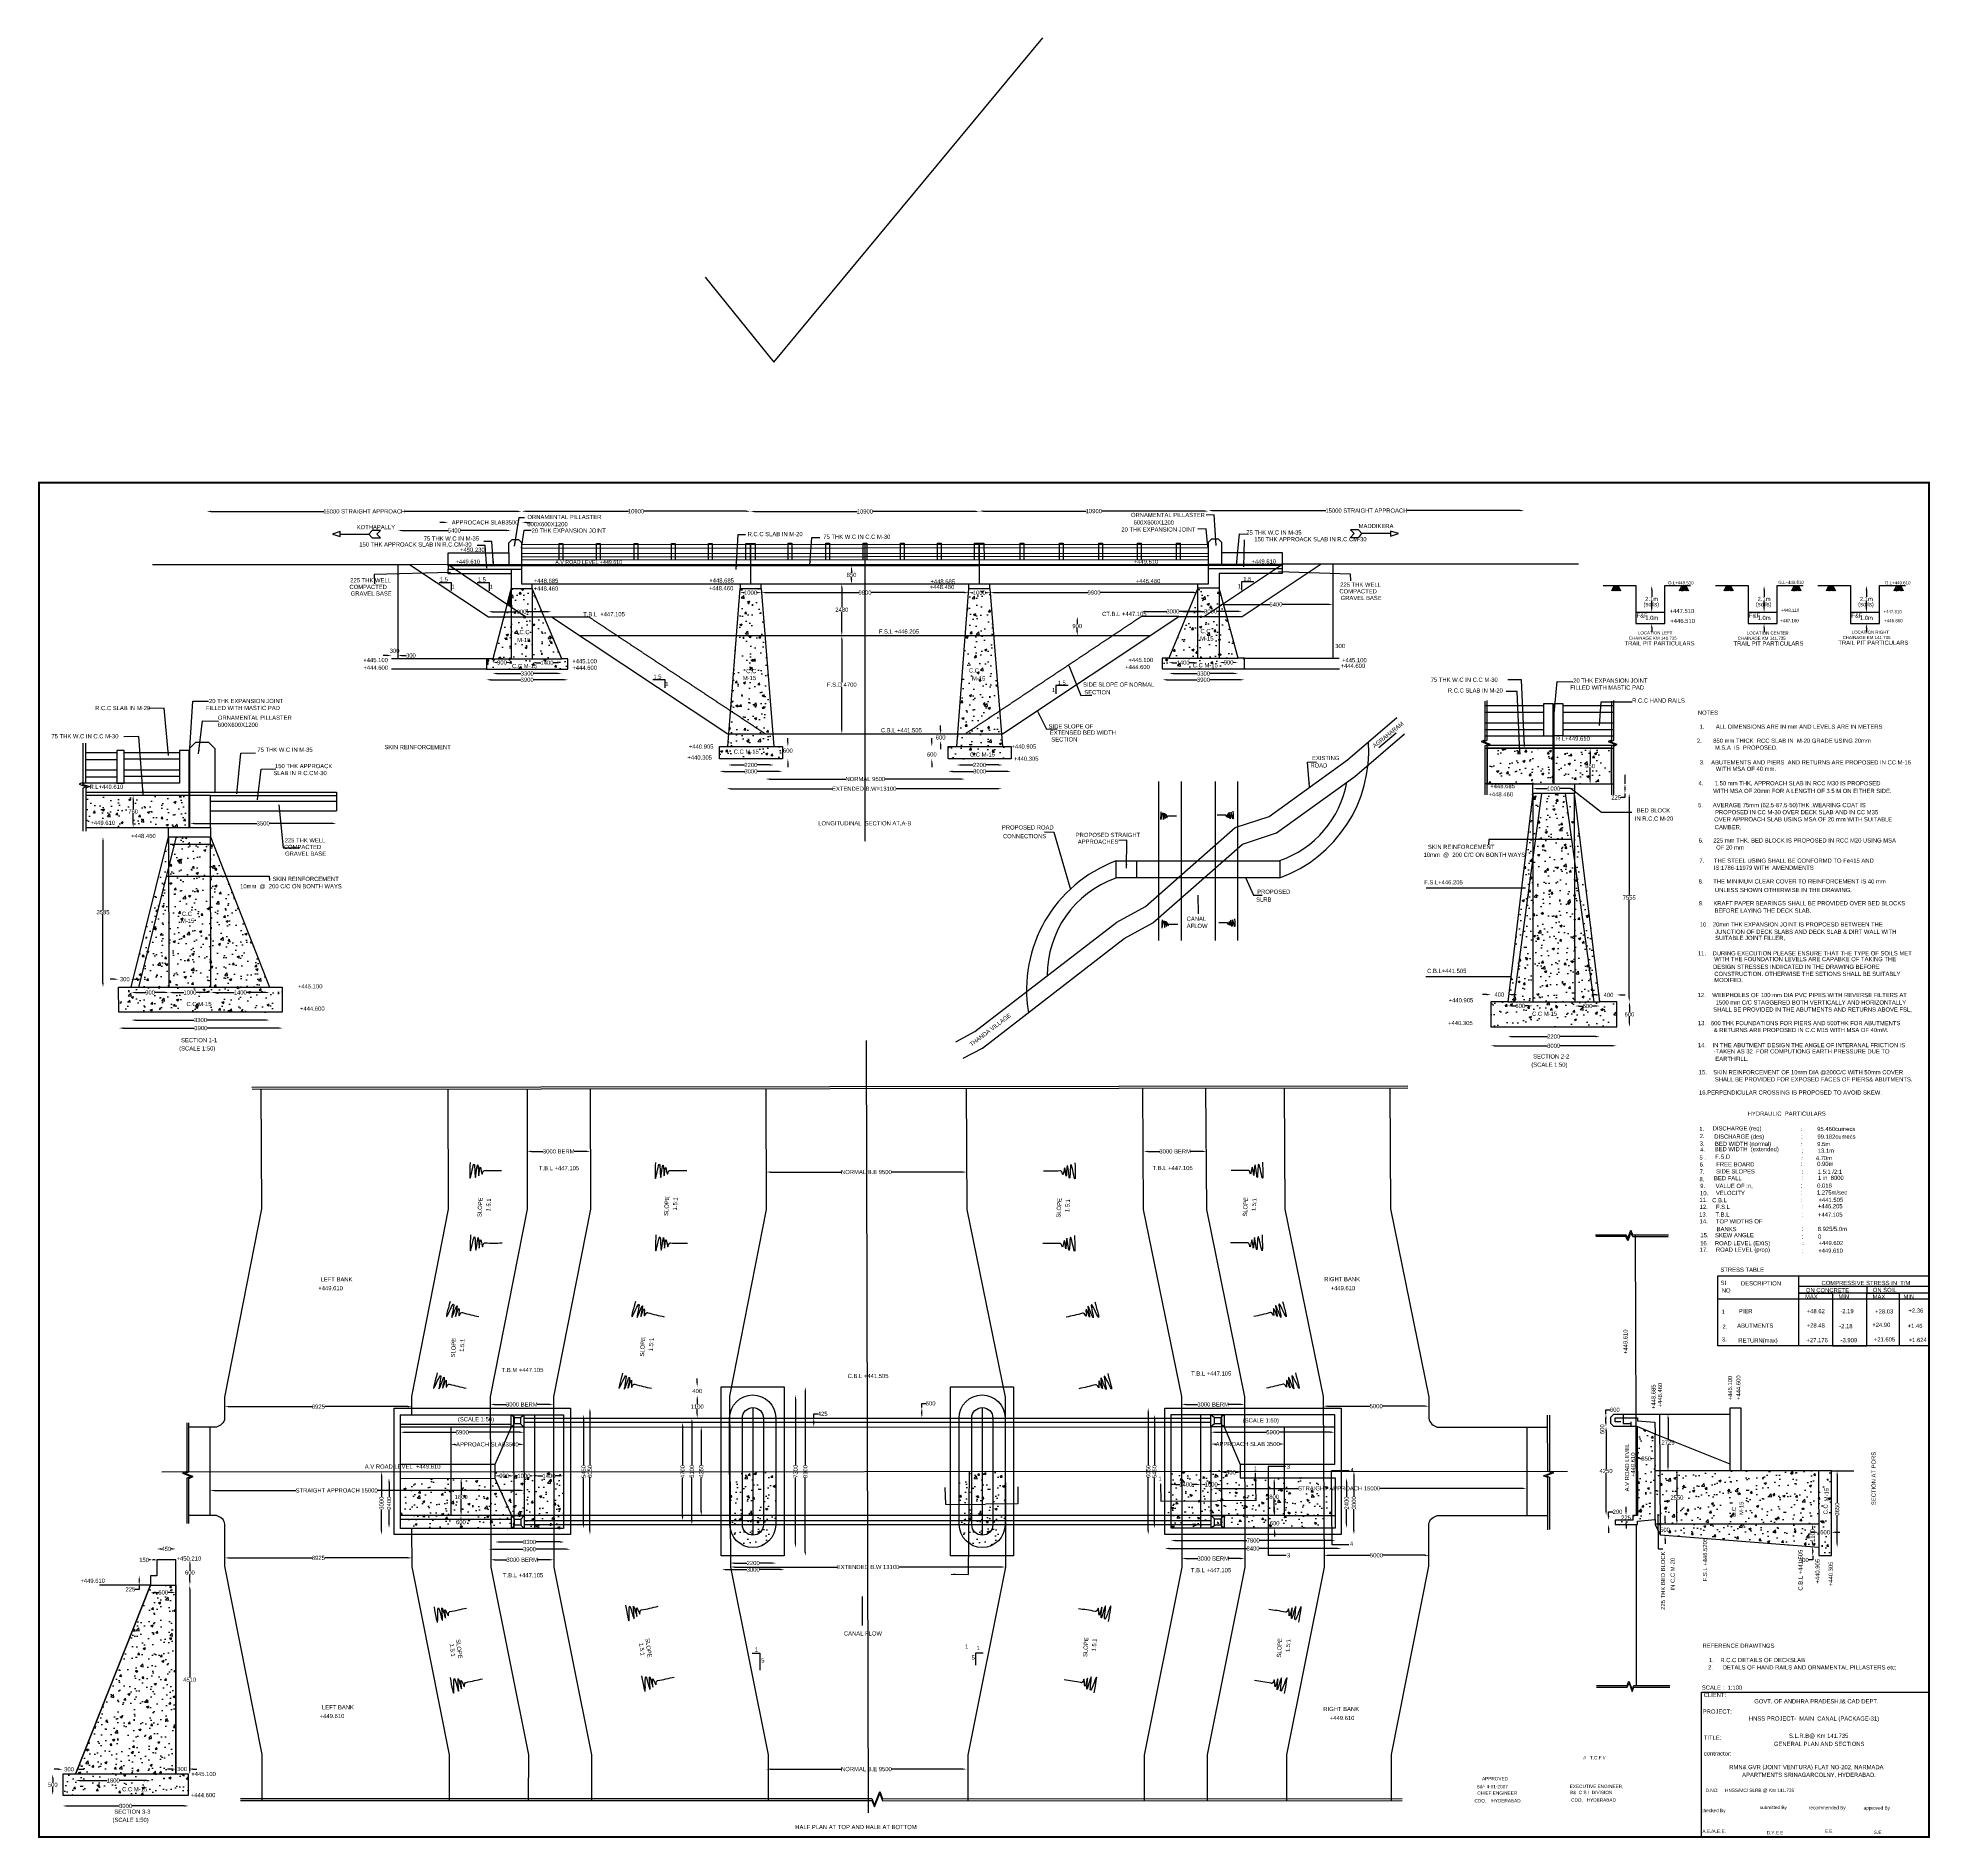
# Model space of a CAD drawing. Header units: inches. Extents: x -2156 to 42967, y -19939 to 22990.
import ezdxf

# ---------------------------------------------------------------- set-up
doc = ezdxf.new("R2010")
doc.units = ezdxf.units.IN
doc.header["$MEASUREMENT"] = 0
doc.linetypes.add('ACAD_ISO02W100', pattern=[15, 12, -3])
doc.layers.add('DIM', color=255, linetype='Continuous')
doc.layers.add('DOT LINE', color=7, linetype='ACAD_ISO02W100')
doc.styles.get("Standard").update_dxf_attribs({"font": 'arial.ttf'})
doc.dimstyles.new('ST100', dxfattribs={"dimtxt": 100, "dimasz": 100, "dimexe": 0.18, "dimexo": 0.0625, "dimgap": 0.09, "dimtad": 0, "dimtih": 1, "dimtoh": 1, "dimdec": 0, "dimzin": 0, "dimdsep": 46, "dimtxsty": 'Standard', "dimcen": 0.01, "dimse1": 1, "dimse2": 1, "dimadec": 0, "dimazin": 0, "dimtfac": 1, "dimtdec": 0, "dimtofl": 0, "dimtmove": 0, "dimatfit": 3, "dimfxl": 1, "dimtolj": 1, "dimtzin": 0, "dimarcsym": 0})

# ---------------------------------------------------------------- blocks, each defined once
blk = doc.blocks.new('*D3')
at = {"layer": 'Defpoints', "color": 0, "transparency": 16777216}
for p in [(-1802, -18416), (-1564, -18416), (-1564, -18916)]:
    blk.add_point(p, dxfattribs=at)
at = {"layer": 'DIM', "color": 0, "lineweight": -2, "transparency": 16777216}
for p, q in [((-1802, -18516), (-1802, -18614)), ((-1802, -18816), (-1802, -18717))]:
    blk.add_line(p, q, dxfattribs=at)
at = {"layer": 'DIM', "color": 0, "transparency": 16777216}
for points in [[(-1819, -18516), (-1786, -18516), (-1802, -18416)], [(-1819, -18816), (-1786, -18816), (-1802, -18916)]]:
    blk.add_solid(points, dxfattribs=at)
at = {"layer": 'DIM', "color": 0, "transparency": 16777216, "insert": (-1802, -18666), "char_height": 100, "attachment_point": 5}
blk.add_mtext('\\A1;500', dxfattribs=at)
blk = doc.blocks.new('*D4')
at = {"layer": 'Defpoints', "color": 0, "transparency": 16777216}
for p in [(-1564, -18916), (1436, -18916), (1436, -19171)]:
    blk.add_point(p, dxfattribs=at)
at = {"layer": 'DIM', "color": 0, "lineweight": -2, "transparency": 16777216}
for p, q in [((-1464, -19171), (-213, -19171)), ((1336, -19171), (85, -19171))]:
    blk.add_line(p, q, dxfattribs=at)
at = {"layer": 'DIM', "color": 0, "transparency": 16777216}
for points in [[(-1464, -19154), (-1464, -19188), (-1564, -19171)], [(1336, -19154), (1336, -19188), (1436, -19171)]]:
    blk.add_solid(points, dxfattribs=at)
at = {"layer": 'DIM', "color": 0, "transparency": 16777216, "insert": (-64, -19171), "char_height": 100, "attachment_point": 5}
blk.add_mtext('\\A1;3000', dxfattribs=at)
blk = doc.blocks.new('*D5')
at = {"layer": 'Defpoints', "color": 0, "transparency": 16777216}
for p in [(-1564, -18416), (-1260, -18297), (-1260, -18416)]:
    blk.add_point(p, dxfattribs=at)
at = {"layer": 'DIM', "color": 0, "lineweight": -2, "transparency": 16777216}
for p, q in [((-1664, -18297), (-1764, -18297)), ((-1160, -18297), (-1060, -18297))]:
    blk.add_line(p, q, dxfattribs=at)
at = {"layer": 'DIM', "color": 0, "transparency": 16777216}
for points in [[(-1664, -18280), (-1664, -18313), (-1564, -18297)], [(-1160, -18280), (-1160, -18313), (-1260, -18297)]]:
    blk.add_solid(points, dxfattribs=at)
at = {"layer": 'DIM', "color": 0, "transparency": 16777216, "insert": (-1412, -18297), "char_height": 100, "attachment_point": 5}
blk.add_mtext('\\A1;300', dxfattribs=at)
blk = doc.blocks.new('*D6')
at = {"layer": 'Defpoints', "color": 0, "transparency": 16777216}
for p in [(-1260, -18416), (540, -18416), (540, -18565)]:
    blk.add_point(p, dxfattribs=at)
at = {"layer": 'DIM', "color": 0, "lineweight": -2, "transparency": 16777216}
for p, q in [((-1160, -18565), (-505, -18565)), ((440, -18565), (-216, -18565))]:
    blk.add_line(p, q, dxfattribs=at)
at = {"layer": 'DIM', "color": 0, "transparency": 16777216}
for points in [[(-1160, -18549), (-1160, -18582), (-1260, -18565)], [(440, -18549), (440, -18582), (540, -18565)]]:
    blk.add_solid(points, dxfattribs=at)
at = {"layer": 'DIM', "color": 0, "transparency": 16777216, "insert": (-360, -18565), "char_height": 100, "attachment_point": 5}
blk.add_mtext('\\A1;1800', dxfattribs=at)
blk = doc.blocks.new('*D7')
at = {"layer": 'Defpoints', "color": 0, "transparency": 16777216}
for p in [(1133, -18416), (1436, -18291), (1436, -18416)]:
    blk.add_point(p, dxfattribs=at)
at = {"layer": 'DIM', "color": 0, "lineweight": -2, "transparency": 16777216}
for p, q in [((1033, -18291), (933, -18291)), ((1536, -18291), (1636, -18291))]:
    blk.add_line(p, q, dxfattribs=at)
at = {"layer": 'DIM', "color": 0, "transparency": 16777216}
for points in [[(1033, -18275), (1033, -18308), (1133, -18291)], [(1536, -18275), (1536, -18308), (1436, -18291)]]:
    blk.add_solid(points, dxfattribs=at)
at = {"layer": 'DIM', "color": 0, "transparency": 16777216, "insert": (1284, -18291), "char_height": 100, "attachment_point": 5}
blk.add_mtext('\\A1;300', dxfattribs=at)
blk = doc.blocks.new('*D8')
at = {"layer": 'Defpoints', "color": 0, "transparency": 16777216}
for p in [(1133, -13906), (1465, -13906), (1436, -18416)]:
    blk.add_point(p, dxfattribs=at)
at = {"layer": 'DIM', "color": 0, "lineweight": -2, "transparency": 16777216}
for p, q in [((1465, -14006), (1465, -16109)), ((1465, -18316), (1465, -16212))]:
    blk.add_line(p, q, dxfattribs=at)
at = {"layer": 'DIM', "color": 0, "transparency": 16777216}
for points in [[(1449, -14006), (1482, -14006), (1465, -13906)], [(1449, -18316), (1482, -18316), (1465, -18416)]]:
    blk.add_solid(points, dxfattribs=at)
at = {"layer": 'DIM', "color": 0, "transparency": 16777216, "insert": (1465, -16161), "char_height": 100, "attachment_point": 5}
blk.add_mtext('\\A1;4510', dxfattribs=at)
blk = doc.blocks.new('*D9')
at = {"layer": 'Defpoints', "color": 0, "transparency": 16777216}
for p in [(1133, -13306), (1469, -13306), (1133, -13906)]:
    blk.add_point(p, dxfattribs=at)
at = {"layer": 'DIM', "color": 0, "lineweight": -2, "transparency": 16777216}
for p, q in [((1469, -13406), (1469, -13554)), ((1469, -13806), (1469, -13657))]:
    blk.add_line(p, q, dxfattribs=at)
at = {"layer": 'DIM', "color": 0, "transparency": 16777216}
for points in [[(1452, -13406), (1486, -13406), (1469, -13306)], [(1452, -13806), (1486, -13806), (1469, -13906)]]:
    blk.add_solid(points, dxfattribs=at)
at = {"layer": 'DIM', "color": 0, "transparency": 16777216, "insert": (1469, -13606), "char_height": 100, "attachment_point": 5}
blk.add_mtext('\\A1;600', dxfattribs=at)
blk = doc.blocks.new('*D10')
at = {"layer": 'Defpoints', "color": 0, "transparency": 16777216}
for p in [(683, -13043), (683, -13306), (1133, -13306)]:
    blk.add_point(p, dxfattribs=at)
at = {"layer": 'DIM', "color": 0, "lineweight": -2, "transparency": 16777216}
for p, q in [((783, -13043), (795, -13043)), ((1033, -13043), (1020, -13043))]:
    blk.add_line(p, q, dxfattribs=at)
at = {"layer": 'DIM', "color": 0, "transparency": 16777216}
for points in [[(783, -13026), (783, -13060), (683, -13043)], [(1033, -13026), (1033, -13060), (1133, -13043)]]:
    blk.add_solid(points, dxfattribs=at)
at = {"layer": 'DIM', "color": 0, "transparency": 16777216, "insert": (908, -13043), "char_height": 100, "attachment_point": 5}
blk.add_mtext('\\A1;450', dxfattribs=at)
blk = doc.blocks.new('*D11')
at = {"layer": 'Defpoints', "color": 0, "transparency": 16777216}
for p in [(533, -13305), (533, -13306), (683, -13306)]:
    blk.add_point(p, dxfattribs=at)
at = {"layer": 'DIM', "color": 0, "lineweight": -2, "transparency": 16777216}
for p, q in [((533, -13305), (483, -13305)), ((633, -13305), (583, -13305))]:
    blk.add_line(p, q, dxfattribs=at)
at = {"layer": 'DIM', "color": 0, "transparency": 16777216}
for points in [[(583, -13296), (583, -13313), (533, -13305)], [(633, -13296), (633, -13313), (683, -13305)]]:
    blk.add_solid(points, dxfattribs=at)
at = {"layer": 'DIM', "color": 0, "transparency": 16777216, "insert": (377, -13305), "char_height": 100, "attachment_point": 5}
blk.add_mtext('\\A1;150', dxfattribs=at)
blk = doc.blocks.new('*D12')
at = {"layer": 'Defpoints', "color": 0, "transparency": 16777216}
for p in [(260, -13906), (533, -13681), (533, -13906)]:
    blk.add_point(p, dxfattribs=at)
at = {"layer": 'DIM', "color": 0, "lineweight": -2, "transparency": 16777216}
for p, q in [((260, -13781), (260, -13806)), ((260, -13906), (260, -14006)), ((260, -14006), (160, -14006))]:
    blk.add_line(p, q, dxfattribs=at)
at = {"layer": 'DIM', "color": 0, "transparency": 16777216}
for points in [[(244, -13781), (277, -13781), (260, -13681)], [(244, -13806), (277, -13806), (260, -13906)]]:
    blk.add_solid(points, dxfattribs=at)
at = {"layer": 'DIM', "color": 0, "transparency": 16777216, "insert": (49, -14006), "char_height": 100, "attachment_point": 5}
blk.add_mtext('\\A1;225', dxfattribs=at)
blk = doc.blocks.new('*D13')
at = {"layer": 'Defpoints', "color": 0, "transparency": 16777216}
for p in [(533, -13906), (1133, -13906), (1133, -14080)]:
    blk.add_point(p, dxfattribs=at)
at = {"layer": 'DIM', "color": 0, "lineweight": -2, "transparency": 16777216}
for p, q in [((633, -14080), (722, -14080)), ((1033, -14080), (943, -14080))]:
    blk.add_line(p, q, dxfattribs=at)
at = {"layer": 'DIM', "color": 0, "transparency": 16777216}
for points in [[(633, -14063), (633, -14096), (533, -14080)], [(1033, -14063), (1033, -14096), (1133, -14080)]]:
    blk.add_solid(points, dxfattribs=at)
at = {"layer": 'DIM', "color": 0, "transparency": 16777216, "insert": (833, -14080), "char_height": 100, "attachment_point": 5}
blk.add_mtext('\\A1;600', dxfattribs=at)
blk = doc.blocks.new('*D16')
at = {"color": 0, "lineweight": -2, "transparency": 16777216}
for p, q in [((172, -431), (1573, -431)), ((3272, -431), (1871, -431))]:
    blk.add_line(p, q, dxfattribs=at)
at = {"color": 0, "transparency": 16777216}
for points in [[(172, -414), (172, -447), (72, -431)], [(3272, -414), (3272, -447), (3372, -431)]]:
    blk.add_solid(points, dxfattribs=at)
at = {"layer": 'Defpoints', "color": 0, "transparency": 16777216}
for p in [(72, -436), (3372, -431), (3372, -436)]:
    blk.add_point(p, dxfattribs=at)
at = {"color": 0, "transparency": 16777216, "insert": (1722, -431), "char_height": 100, "attachment_point": 5}
blk.add_mtext('\\A1;3300', dxfattribs=at)
blk = doc.blocks.new('*D17')
at = {"color": 0, "lineweight": -2, "transparency": 16777216}
for p, q in [((-120, -623), (1580, -623)), ((3580, -623), (1879, -623))]:
    blk.add_line(p, q, dxfattribs=at)
at = {"color": 0, "transparency": 16777216}
for points in [[(-120, -607), (-120, -640), (-220, -623)], [(3580, -607), (3580, -640), (3680, -623)]]:
    blk.add_solid(points, dxfattribs=at)
at = {"layer": 'Defpoints', "color": 0, "transparency": 16777216}
for p in [(-220, -616), (-220, -623), (3680, -616)]:
    blk.add_point(p, dxfattribs=at)
at = {"color": 0, "transparency": 16777216, "insert": (1730, -623), "char_height": 100, "attachment_point": 5}
blk.add_mtext('\\A1;3900', dxfattribs=at)
blk = doc.blocks.new('*D18')
at = {"color": 0, "lineweight": -2, "transparency": 16777216}
for p, q in [((-334, 543), (-434, 543)), ((166, 543), (266, 543))]:
    blk.add_line(p, q, dxfattribs=at)
at = {"color": 0, "transparency": 16777216}
for points in [[(-334, 559), (-334, 526), (-234, 543)], [(166, 559), (166, 526), (66, 543)]]:
    blk.add_solid(points, dxfattribs=at)
at = {"layer": 'Defpoints', "color": 0, "transparency": 16777216}
for p in [(66, 543), (-234, 356), (66, 356)]:
    blk.add_point(p, dxfattribs=at)
at = {"color": 0, "transparency": 16777216, "insert": (-84, 543), "char_height": 100, "attachment_point": 5}
blk.add_mtext('\\A1;300', dxfattribs=at)
blk = doc.blocks.new('*D19')
at = {"color": 0, "lineweight": -2, "transparency": 16777216}
for p, q in [((170, 227), (409, 227)), ((870, 227), (630, 227))]:
    blk.add_line(p, q, dxfattribs=at)
at = {"color": 0, "transparency": 16777216}
for points in [[(170, 244), (170, 210), (70, 227)], [(870, 244), (870, 210), (970, 227)]]:
    blk.add_solid(points, dxfattribs=at)
at = {"layer": 'Defpoints', "color": 0, "transparency": 16777216}
for p in [(70, 356), (970, 356), (970, 227)]:
    blk.add_point(p, dxfattribs=at)
at = {"color": 0, "transparency": 16777216, "insert": (520, 227), "char_height": 100, "attachment_point": 5}
blk.add_mtext('\\A1;900', dxfattribs=at)
blk = doc.blocks.new('*D20')
at = {"color": 0, "lineweight": -2, "transparency": 16777216}
for p, q in [((1070, 227), (1325, 227)), ((1870, 227), (1614, 227))]:
    blk.add_line(p, q, dxfattribs=at)
at = {"color": 0, "transparency": 16777216}
for points in [[(1070, 244), (1070, 210), (970, 227)], [(1870, 244), (1870, 210), (1970, 227)]]:
    blk.add_solid(points, dxfattribs=at)
at = {"layer": 'Defpoints', "color": 0, "transparency": 16777216}
for p in [(970, 356), (1970, 356), (1970, 227)]:
    blk.add_point(p, dxfattribs=at)
at = {"color": 0, "transparency": 16777216, "insert": (1470, 227), "char_height": 100, "attachment_point": 5}
blk.add_mtext('\\A1;1000', dxfattribs=at)
blk = doc.blocks.new('*D21')
at = {"color": 0, "lineweight": -2, "transparency": 16777216}
for p, q in [((2070, 227), (2525, 227)), ((3270, 227), (2814, 227))]:
    blk.add_line(p, q, dxfattribs=at)
at = {"color": 0, "transparency": 16777216}
for points in [[(2070, 244), (2070, 210), (1970, 227)], [(3270, 244), (3270, 210), (3370, 227)]]:
    blk.add_solid(points, dxfattribs=at)
at = {"layer": 'Defpoints', "color": 0, "transparency": 16777216}
for p in [(1970, 356), (3370, 356), (3370, 227)]:
    blk.add_point(p, dxfattribs=at)
at = {"color": 0, "transparency": 16777216, "insert": (2670, 227), "char_height": 100, "attachment_point": 5}
blk.add_mtext('\\A1;1400', dxfattribs=at)
blk = doc.blocks.new('*D22')
at = {"color": 0, "lineweight": -2, "transparency": 16777216}
for p, q in [((1969, 11698), (4660, 11698)), ((9282, 11698), (6591, 11698))]:
    blk.add_line(p, q, dxfattribs=at)
at = {"color": 0, "transparency": 16777216}
for points in [[(1969, 11715), (1969, 11682), (1869, 11698)], [(9282, 11715), (9282, 11682), (9382, 11698)]]:
    blk.add_solid(points, dxfattribs=at)
at = {"layer": 'Defpoints', "color": 0, "transparency": 16777216}
for p in [(1869, 11696), (9382, 11698), (9382, 11696)]:
    blk.add_point(p, dxfattribs=at)
at = {"color": 0, "transparency": 16777216, "insert": (5626, 11698), "char_height": 100, "attachment_point": 5}
blk.add_mtext('\\A1;15000 STRAIGHT APPROACH', dxfattribs=at)
blk = doc.blocks.new('*D23')
at = {"color": 0, "lineweight": -2, "transparency": 16777216}
for p, q in [((9482, 11701), (11925, 11701)), ((14734, 11701), (12291, 11701))]:
    blk.add_line(p, q, dxfattribs=at)
at = {"color": 0, "transparency": 16777216}
for points in [[(9482, 11718), (9482, 11685), (9382, 11701)], [(14734, 11718), (14734, 11685), (14834, 11701)]]:
    blk.add_solid(points, dxfattribs=at)
at = {"layer": 'Defpoints', "color": 0, "transparency": 16777216}
for p in [(9382, 11698), (14834, 11701), (14834, 11698)]:
    blk.add_point(p, dxfattribs=at)
at = {"color": 0, "transparency": 16777216, "insert": (12108, 11701), "char_height": 100, "attachment_point": 5}
blk.add_mtext('\\A1;10900', dxfattribs=at)
blk = doc.blocks.new('*D24')
at = {"color": 0, "lineweight": -2, "transparency": 16777216}
for p, q in [((14934, 11696), (17381, 11696)), ((20194, 11696), (17747, 11696))]:
    blk.add_line(p, q, dxfattribs=at)
at = {"color": 0, "transparency": 16777216}
for points in [[(14934, 11713), (14934, 11680), (14834, 11696)], [(20194, 11713), (20194, 11680), (20294, 11696)]]:
    blk.add_solid(points, dxfattribs=at)
at = {"layer": 'Defpoints', "color": 0, "transparency": 16777216}
for p in [(14834, 11698), (20294, 11698), (20294, 11696)]:
    blk.add_point(p, dxfattribs=at)
at = {"color": 0, "transparency": 16777216, "insert": (17564, 11696), "char_height": 100, "attachment_point": 5}
blk.add_mtext('\\A1;10900', dxfattribs=at)
blk = doc.blocks.new('*D25')
at = {"color": 0, "lineweight": -2, "transparency": 16777216}
for p, q in [((20392, 11705), (22841, 11705)), ((25657, 11705), (23208, 11705))]:
    blk.add_line(p, q, dxfattribs=at)
at = {"color": 0, "transparency": 16777216}
for points in [[(20392, 11722), (20392, 11689), (20292, 11705)], [(25657, 11722), (25657, 11689), (25757, 11705)]]:
    blk.add_solid(points, dxfattribs=at)
at = {"layer": 'Defpoints', "color": 0, "transparency": 16777216}
for p in [(20292, 11696), (25757, 11705), (25757, 11696)]:
    blk.add_point(p, dxfattribs=at)
at = {"color": 0, "transparency": 16777216, "insert": (23024, 11705), "char_height": 100, "attachment_point": 5}
blk.add_mtext('\\A1;10900', dxfattribs=at)
blk = doc.blocks.new('*D26')
at = {"color": 0, "lineweight": -2, "transparency": 16777216}
for p, q in [((25857, 11717), (28559, 11717)), ((33191, 11717), (30489, 11717))]:
    blk.add_line(p, q, dxfattribs=at)
at = {"color": 0, "transparency": 16777216}
for points in [[(25857, 11734), (25857, 11700), (25757, 11717)], [(33191, 11734), (33191, 11700), (33291, 11717)]]:
    blk.add_solid(points, dxfattribs=at)
at = {"layer": 'Defpoints', "color": 0, "transparency": 16777216}
for p in [(25757, 11696), (33291, 11717), (33291, 11696)]:
    blk.add_point(p, dxfattribs=at)
at = {"color": 0, "transparency": 16777216, "insert": (29524, 11717), "char_height": 100, "attachment_point": 5}
blk.add_mtext('\\A1;15000 STRAIGHT APPROACH', dxfattribs=at)
blk = doc.blocks.new('*D27')
at = {"color": 0, "lineweight": -2, "transparency": 16777216}
for p, q in [((6527, 11243), (7626, 11243)), ((9024, 11243), (7924, 11243))]:
    blk.add_line(p, q, dxfattribs=at)
at = {"color": 0, "transparency": 16777216}
for points in [[(6527, 11259), (6527, 11226), (6427, 11243)], [(9024, 11259), (9024, 11226), (9124, 11243)]]:
    blk.add_solid(points, dxfattribs=at)
at = {"layer": 'Defpoints', "color": 0, "transparency": 16777216}
for p in [(6427, 11247), (9124, 11247), (9124, 11243)]:
    blk.add_point(p, dxfattribs=at)
at = {"color": 0, "transparency": 16777216, "insert": (7775, 11243), "char_height": 100, "attachment_point": 5}
blk.add_mtext('\\A1;5400', dxfattribs=at)
blk = doc.blocks.new('*D28')
at = {"color": 0, "lineweight": -2, "transparency": 16777216}
for p, q in [((26113, 9480), (27218, 9480)), ((28622, 9480), (27516, 9480))]:
    blk.add_line(p, q, dxfattribs=at)
at = {"color": 0, "transparency": 16777216}
for points in [[(26113, 9496), (26113, 9463), (26013, 9480)], [(28622, 9496), (28622, 9463), (28722, 9480)]]:
    blk.add_solid(points, dxfattribs=at)
at = {"layer": 'Defpoints', "color": 0, "transparency": 16777216}
for p in [(26013, 9492), (28722, 9492), (28722, 9480)]:
    blk.add_point(p, dxfattribs=at)
at = {"color": 0, "transparency": 16777216, "insert": (27367, 9480), "char_height": 100, "attachment_point": 5}
blk.add_mtext('\\A1;5400', dxfattribs=at)
blk = doc.blocks.new('*D29')
at = {"color": 0, "lineweight": -2, "transparency": 16777216}
for p, q in [((25154, 9314), (25660, 9314)), ((26464, 9314), (25958, 9314))]:
    blk.add_line(p, q, dxfattribs=at)
at = {"color": 0, "transparency": 16777216}
for points in [[(25154, 9331), (25154, 9298), (25054, 9314)], [(26464, 9331), (26464, 9298), (26564, 9314)]]:
    blk.add_solid(points, dxfattribs=at)
at = {"layer": 'Defpoints', "color": 0, "transparency": 16777216}
for p in [(25054, 9314), (25054, 9192), (26564, 9192)]:
    blk.add_point(p, dxfattribs=at)
at = {"color": 0, "transparency": 16777216, "insert": (25809, 9314), "char_height": 100, "attachment_point": 5}
blk.add_mtext('\\A1;3000', dxfattribs=at)
blk = doc.blocks.new('*D30')
at = {"color": 0, "lineweight": -2, "transparency": 16777216}
for p, q in [((24260, 9314), (24761, 9314)), ((25560, 9314), (25059, 9314))]:
    blk.add_line(p, q, dxfattribs=at)
at = {"color": 0, "transparency": 16777216}
for points in [[(24260, 9331), (24260, 9298), (24160, 9314)], [(25560, 9331), (25560, 9298), (25660, 9314)]]:
    blk.add_solid(points, dxfattribs=at)
at = {"layer": 'Defpoints', "color": 0, "transparency": 16777216}
for p in [(24160, 9314), (24160, 9314), (25660, 9314)]:
    blk.add_point(p, dxfattribs=at)
at = {"color": 0, "transparency": 16777216, "insert": (24910, 9314), "char_height": 100, "attachment_point": 5}
blk.add_mtext('\\A1;3000', dxfattribs=at)
blk = doc.blocks.new('*D31')
at = {"color": 0, "lineweight": -2, "transparency": 16777216}
for p, q in [((20650, 9761), (22879, 9761)), ((25407, 9761), (23178, 9761))]:
    blk.add_line(p, q, dxfattribs=at)
at = {"color": 0, "transparency": 16777216}
for points in [[(20650, 9778), (20650, 9744), (20550, 9761)], [(25407, 9778), (25407, 9744), (25507, 9761)]]:
    blk.add_solid(points, dxfattribs=at)
at = {"layer": 'Defpoints', "color": 0, "transparency": 16777216}
for p in [(20550, 9761), (20550, 9758), (25507, 9778)]:
    blk.add_point(p, dxfattribs=at)
at = {"color": 0, "transparency": 16777216, "insert": (23029, 9761), "char_height": 100, "attachment_point": 5}
blk.add_mtext('\\A1;9900', dxfattribs=at)
blk = doc.blocks.new('*D32')
at = {"color": 0, "lineweight": -2, "transparency": 16777216}
for p, q in [((20138, 9758), (20150, 9758)), ((20450, 9758), (20439, 9758))]:
    blk.add_line(p, q, dxfattribs=at)
at = {"color": 0, "transparency": 16777216}
for points in [[(20138, 9775), (20138, 9741), (20038, 9758)], [(20450, 9775), (20450, 9741), (20550, 9758)]]:
    blk.add_solid(points, dxfattribs=at)
at = {"layer": 'Defpoints', "color": 0, "transparency": 16777216}
for p in [(20038, 9761), (20038, 9758), (20550, 9758)]:
    blk.add_point(p, dxfattribs=at)
at = {"color": 0, "transparency": 16777216, "insert": (20294, 9758), "char_height": 100, "attachment_point": 5}
blk.add_mtext('\\A1;1000', dxfattribs=at)
blk = doc.blocks.new('*D33')
at = {"color": 0, "lineweight": -2, "transparency": 16777216}
for p, q in [((15197, 9761), (17419, 9761)), ((19938, 9761), (17717, 9761))]:
    blk.add_line(p, q, dxfattribs=at)
at = {"color": 0, "transparency": 16777216}
for points in [[(15197, 9777), (15197, 9744), (15097, 9761)], [(19938, 9777), (19938, 9744), (20038, 9761)]]:
    blk.add_solid(points, dxfattribs=at)
at = {"layer": 'Defpoints', "color": 0, "transparency": 16777216}
for p in [(15097, 9761), (15097, 9761), (20038, 9761)]:
    blk.add_point(p, dxfattribs=at)
at = {"color": 0, "transparency": 16777216, "insert": (17568, 9761), "char_height": 100, "attachment_point": 5}
blk.add_mtext('\\A1;9900', dxfattribs=at)
blk = doc.blocks.new('*D34')
at = {"color": 0, "lineweight": -2, "transparency": 16777216}
for p, q in [((14681, 9761), (14695, 9761)), ((14997, 9761), (14984, 9761))]:
    blk.add_line(p, q, dxfattribs=at)
at = {"color": 0, "transparency": 16777216}
for points in [[(14681, 9777), (14681, 9744), (14581, 9761)], [(14997, 9777), (14997, 9744), (15097, 9761)]]:
    blk.add_solid(points, dxfattribs=at)
at = {"layer": 'Defpoints', "color": 0, "transparency": 16777216}
for p in [(14581, 9763), (14581, 9761), (15097, 9761)]:
    blk.add_point(p, dxfattribs=at)
at = {"color": 0, "transparency": 16777216, "insert": (14839, 9761), "char_height": 100, "attachment_point": 5}
blk.add_mtext('\\A1;1000', dxfattribs=at)
blk = doc.blocks.new('*D35')
at = {"color": 0, "lineweight": -2, "transparency": 16777216}
for p, q in [((8686, 9305), (9190, 9305)), ((9993, 9305), (9489, 9305))]:
    blk.add_line(p, q, dxfattribs=at)
at = {"color": 0, "transparency": 16777216}
for points in [[(8686, 9322), (8686, 9288), (8586, 9305)], [(9993, 9322), (9993, 9288), (10093, 9305)]]:
    blk.add_solid(points, dxfattribs=at)
at = {"layer": 'Defpoints', "color": 0, "transparency": 16777216}
for p in [(8586, 9305), (8586, 9183), (10093, 9183)]:
    blk.add_point(p, dxfattribs=at)
at = {"color": 0, "transparency": 16777216, "insert": (9339, 9305), "char_height": 100, "attachment_point": 5}
blk.add_mtext('\\A1;3000', dxfattribs=at)
blk = doc.blocks.new('*D36')
at = {"color": 0, "lineweight": -2, "transparency": 16777216}
for p, q in [((8790, 8096), (8800, 8096)), ((9032, 8096), (9021, 8096))]:
    blk.add_line(p, q, dxfattribs=at)
at = {"color": 0, "transparency": 16777216}
for points in [[(8790, 8112), (8790, 8079), (8690, 8096)], [(9032, 8112), (9032, 8079), (9132, 8096)]]:
    blk.add_solid(points, dxfattribs=at)
at = {"layer": 'Defpoints', "color": 0, "transparency": 16777216}
for p in [(8690, 8184), (9132, 8184), (9132, 8096)]:
    blk.add_point(p, dxfattribs=at)
at = {"color": 0, "transparency": 16777216, "insert": (8911, 8096), "char_height": 100, "attachment_point": 5}
blk.add_mtext('\\A1;900', dxfattribs=at)
blk = doc.blocks.new('*D37')
at = {"color": 0, "lineweight": -2, "transparency": 16777216}
for p, q in [((9734, 8090), (9840, 8090)), ((10235, 8090), (10129, 8090))]:
    blk.add_line(p, q, dxfattribs=at)
at = {"color": 0, "transparency": 16777216}
for points in [[(9734, 8107), (9734, 8074), (9634, 8090)], [(10235, 8107), (10235, 8074), (10335, 8090)]]:
    blk.add_solid(points, dxfattribs=at)
at = {"layer": 'Defpoints', "color": 0, "transparency": 16777216}
for p in [(9634, 8185), (10335, 8186), (10335, 8090)]:
    blk.add_point(p, dxfattribs=at)
at = {"color": 0, "transparency": 16777216, "insert": (9985, 8090), "char_height": 100, "attachment_point": 5}
blk.add_mtext('\\A1;1400', dxfattribs=at)
blk = doc.blocks.new('*D38')
at = {"color": 0, "lineweight": -2, "transparency": 16777216}
for p, q in [((8790, 7832), (9363, 7832)), ((10235, 7832), (9662, 7832))]:
    blk.add_line(p, q, dxfattribs=at)
at = {"color": 0, "transparency": 16777216}
for points in [[(8790, 7849), (8790, 7816), (8690, 7832)], [(10235, 7849), (10235, 7816), (10335, 7832)]]:
    blk.add_solid(points, dxfattribs=at)
at = {"layer": 'Defpoints', "color": 0, "transparency": 16777216}
for p in [(8690, 8184), (10335, 8186), (10335, 7832)]:
    blk.add_point(p, dxfattribs=at)
at = {"color": 0, "transparency": 16777216, "insert": (9513, 7832), "char_height": 100, "attachment_point": 5}
blk.add_mtext('\\A1;3300', dxfattribs=at)
blk = doc.blocks.new('*D39')
at = {"color": 0, "lineweight": -2, "transparency": 16777216}
for p, q in [((8638, 7683), (9361, 7683)), ((10383, 7683), (9660, 7683))]:
    blk.add_line(p, q, dxfattribs=at)
at = {"color": 0, "transparency": 16777216}
for points in [[(8638, 7700), (8638, 7666), (8538, 7683)], [(10383, 7700), (10383, 7666), (10483, 7683)]]:
    blk.add_solid(points, dxfattribs=at)
at = {"layer": 'Defpoints', "color": 0, "transparency": 16777216}
for p in [(8538, 7933), (8538, 7683), (10483, 7933)]:
    blk.add_point(p, dxfattribs=at)
at = {"color": 0, "transparency": 16777216, "insert": (9511, 7683), "char_height": 100, "attachment_point": 5}
blk.add_mtext('\\A1;3900', dxfattribs=at)
blk = doc.blocks.new('*D40')
at = {"color": 0, "lineweight": -2, "transparency": 16777216}
for p, q in [((14200, 5499), (14699, 5499)), ((15497, 5499), (14998, 5499))]:
    blk.add_line(p, q, dxfattribs=at)
at = {"color": 0, "transparency": 16777216}
for points in [[(14200, 5516), (14200, 5482), (14100, 5499)], [(15497, 5516), (15497, 5482), (15597, 5499)]]:
    blk.add_solid(points, dxfattribs=at)
at = {"layer": 'Defpoints', "color": 0, "transparency": 16777216}
for p in [(14100, 5798), (15597, 5798), (15597, 5499)]:
    blk.add_point(p, dxfattribs=at)
at = {"color": 0, "transparency": 16777216, "insert": (14848, 5499), "char_height": 100, "attachment_point": 5}
blk.add_mtext('\\A1;3000', dxfattribs=at)
blk = doc.blocks.new('*D41')
at = {"color": 0, "lineweight": -2, "transparency": 16777216}
for p, q in [((14397, 5651), (14695, 5651)), ((15294, 5651), (14995, 5651))]:
    blk.add_line(p, q, dxfattribs=at)
at = {"color": 0, "transparency": 16777216}
for points in [[(14397, 5667), (14397, 5634), (14297, 5651)], [(15294, 5667), (15294, 5634), (15394, 5651)]]:
    blk.add_solid(points, dxfattribs=at)
at = {"layer": 'Defpoints', "color": 0, "transparency": 16777216}
for p in [(14297, 6094), (15394, 6094), (15394, 5651)]:
    blk.add_point(p, dxfattribs=at)
at = {"color": 0, "transparency": 16777216, "insert": (14845, 5651), "char_height": 100, "attachment_point": 5}
blk.add_mtext('\\A1;2200', dxfattribs=at)
blk = doc.blocks.new('*D42')
at = {"color": 0, "lineweight": -2, "transparency": 16777216}
for p, q in [((15728, 6194), (15728, 6294)), ((15728, 5698), (15728, 5598))]:
    blk.add_line(p, q, dxfattribs=at)
at = {"color": 0, "transparency": 16777216}
for points in [[(15711, 6194), (15745, 6194), (15728, 6094)], [(15711, 5698), (15745, 5698), (15728, 5798)]]:
    blk.add_solid(points, dxfattribs=at)
at = {"layer": 'Defpoints', "color": 0, "transparency": 16777216}
for p in [(15756, 6094), (15728, 5798), (15756, 5798)]:
    blk.add_point(p, dxfattribs=at)
at = {"color": 0, "transparency": 16777216, "insert": (15728, 5993), "char_height": 100, "attachment_point": 5}
blk.add_mtext('\\A1;600', dxfattribs=at)
blk = doc.blocks.new('*D43')
at = {"color": 0, "lineweight": -2, "transparency": 16777216}
for p, q in [((15295, 5316), (17110, 5316)), ((19854, 5316), (18040, 5316))]:
    blk.add_line(p, q, dxfattribs=at)
at = {"color": 0, "transparency": 16777216}
for points in [[(15295, 5332), (15295, 5299), (15195, 5316)], [(19854, 5332), (19854, 5299), (19954, 5316)]]:
    blk.add_solid(points, dxfattribs=at)
at = {"layer": 'Defpoints', "color": 0, "transparency": 16777216}
for p in [(15195, 5419), (19954, 5419), (19954, 5316)]:
    blk.add_point(p, dxfattribs=at)
at = {"color": 0, "transparency": 16777216, "insert": (17575, 5316), "char_height": 100, "attachment_point": 5}
blk.add_mtext('\\A1;NORMAL 9500', dxfattribs=at)
blk = doc.blocks.new('*D44')
at = {"color": 0, "lineweight": -2, "transparency": 16777216}
for p, q in [((14366, 5085), (16790, 5085)), ((20731, 5085), (18306, 5085))]:
    blk.add_line(p, q, dxfattribs=at)
at = {"color": 0, "transparency": 16777216}
for points in [[(14366, 5102), (14366, 5069), (14266, 5085)], [(20731, 5102), (20731, 5069), (20831, 5085)]]:
    blk.add_solid(points, dxfattribs=at)
at = {"layer": 'Defpoints', "color": 0, "transparency": 16777216}
for p in [(14266, 5092), (14266, 5085), (20831, 5092)]:
    blk.add_point(p, dxfattribs=at)
at = {"color": 0, "transparency": 16777216, "insert": (17548, 5085), "char_height": 100, "attachment_point": 5}
blk.add_mtext('\\A1;EXTENDED B.W=13100', dxfattribs=at)
blk = doc.blocks.new('*D45')
at = {"color": 0, "lineweight": -2, "transparency": 16777216}
for p, q in [((19160, 6194), (19160, 6294)), ((19160, 5698), (19160, 5598))]:
    blk.add_line(p, q, dxfattribs=at)
at = {"color": 0, "transparency": 16777216}
for points in [[(19144, 6194), (19177, 6194), (19160, 6094)], [(19144, 5698), (19177, 5698), (19160, 5798)]]:
    blk.add_solid(points, dxfattribs=at)
at = {"layer": 'Defpoints', "color": 0, "transparency": 16777216}
for p in [(19189, 6094), (19160, 5798), (19189, 5798)]:
    blk.add_point(p, dxfattribs=at)
at = {"color": 0, "transparency": 16777216, "insert": (19160, 5903), "char_height": 100, "attachment_point": 5}
blk.add_mtext('\\A1;600', dxfattribs=at)
blk = doc.blocks.new('*D46')
at = {"color": 0, "lineweight": -2, "transparency": 16777216}
for p, q in [((19371, 6490), (19371, 6590)), ((19371, 6125), (19371, 6025))]:
    blk.add_line(p, q, dxfattribs=at)
at = {"color": 0, "transparency": 16777216}
for points in [[(19354, 6490), (19388, 6490), (19371, 6390)], [(19354, 6125), (19388, 6125), (19371, 6225)]]:
    blk.add_solid(points, dxfattribs=at)
at = {"layer": 'Defpoints', "color": 0, "transparency": 16777216}
for p in [(19189, 6390), (19189, 6225), (19371, 6225)]:
    blk.add_point(p, dxfattribs=at)
at = {"color": 0, "transparency": 16777216, "insert": (19371, 6307), "char_height": 100, "attachment_point": 5}
blk.add_mtext('\\A1;600', dxfattribs=at)
blk = doc.blocks.new('*D47')
at = {"color": 0, "lineweight": -2, "transparency": 16777216}
for p, q in [((19654, 5499), (20153, 5499)), ((20950, 5499), (20451, 5499))]:
    blk.add_line(p, q, dxfattribs=at)
at = {"color": 0, "transparency": 16777216}
for points in [[(19654, 5516), (19654, 5482), (19554, 5499)], [(20950, 5516), (20950, 5482), (21050, 5499)]]:
    blk.add_solid(points, dxfattribs=at)
at = {"layer": 'Defpoints', "color": 0, "transparency": 16777216}
for p in [(19554, 5798), (21050, 5798), (21050, 5499)]:
    blk.add_point(p, dxfattribs=at)
at = {"color": 0, "transparency": 16777216, "insert": (20302, 5499), "char_height": 100, "attachment_point": 5}
blk.add_mtext('\\A1;3000', dxfattribs=at)
blk = doc.blocks.new('*D48')
at = {"color": 0, "lineweight": -2, "transparency": 16777216}
for p, q in [((19850, 5651), (20149, 5651)), ((20747, 5651), (20449, 5651))]:
    blk.add_line(p, q, dxfattribs=at)
at = {"color": 0, "transparency": 16777216}
for points in [[(19850, 5667), (19850, 5634), (19750, 5651)], [(20747, 5667), (20747, 5634), (20847, 5651)]]:
    blk.add_solid(points, dxfattribs=at)
at = {"layer": 'Defpoints', "color": 0, "transparency": 16777216}
for p in [(19750, 6094), (20847, 6094), (20847, 5651)]:
    blk.add_point(p, dxfattribs=at)
at = {"color": 0, "transparency": 16777216, "insert": (20299, 5651), "char_height": 100, "attachment_point": 5}
blk.add_mtext('\\A1;2200', dxfattribs=at)
blk = doc.blocks.new('*D49')
at = {"color": 0, "lineweight": -2, "transparency": 16777216}
for p, q in [((17015, 8635), (17015, 7616)), ((17015, 6494), (17015, 7513))]:
    blk.add_line(p, q, dxfattribs=at)
at = {"color": 0, "transparency": 16777216}
for points in [[(16998, 8635), (17031, 8635), (17015, 8735)], [(16998, 6494), (17031, 6494), (17015, 6394)]]:
    blk.add_solid(points, dxfattribs=at)
at = {"layer": 'Defpoints', "color": 0, "transparency": 16777216}
for p in [(17014, 8735), (17015, 8735), (17014, 6394)]:
    blk.add_point(p, dxfattribs=at)
at = {"color": 0, "transparency": 16777216, "insert": (17015, 7565), "char_height": 100, "attachment_point": 5}
blk.add_mtext('\\A1;F.S.D 4700', dxfattribs=at)
blk = doc.blocks.new('*D51')
at = {"color": 0, "lineweight": -2, "transparency": 16777216}
for p, q in [((26116, 8096), (26126, 8096)), ((26357, 8096), (26347, 8096))]:
    blk.add_line(p, q, dxfattribs=at)
at = {"color": 0, "transparency": 16777216}
for points in [[(26116, 8112), (26116, 8079), (26016, 8096)], [(26357, 8112), (26357, 8079), (26457, 8096)]]:
    blk.add_solid(points, dxfattribs=at)
at = {"layer": 'Defpoints', "color": 0, "transparency": 16777216}
for p in [(26016, 8184), (26457, 8184), (26457, 8096)]:
    blk.add_point(p, dxfattribs=at)
at = {"color": 0, "transparency": 16777216, "insert": (26236, 8096), "char_height": 100, "attachment_point": 5}
blk.add_mtext('\\A1;900', dxfattribs=at)
blk = doc.blocks.new('*D52')
at = {"color": 0, "lineweight": -2, "transparency": 16777216}
for p, q in [((24902, 8090), (25007, 8090)), ((25402, 8090), (25297, 8090))]:
    blk.add_line(p, q, dxfattribs=at)
at = {"color": 0, "transparency": 16777216}
for points in [[(24902, 8107), (24902, 8074), (24802, 8090)], [(25402, 8107), (25402, 8074), (25502, 8090)]]:
    blk.add_solid(points, dxfattribs=at)
at = {"layer": 'Defpoints', "color": 0, "transparency": 16777216}
for p in [(24802, 8185), (25502, 8186), (25502, 8090)]:
    blk.add_point(p, dxfattribs=at)
at = {"color": 0, "transparency": 16777216, "insert": (25152, 8090), "char_height": 100, "attachment_point": 5}
blk.add_mtext('\\A1;1400', dxfattribs=at)
blk = doc.blocks.new('*D50')
at = {"color": 0, "lineweight": -2, "transparency": 16777216}
for p, q in [((24917, 7832), (25490, 7832)), ((26362, 7832), (25789, 7832))]:
    blk.add_line(p, q, dxfattribs=at)
at = {"color": 0, "transparency": 16777216}
for points in [[(24917, 7849), (24917, 7816), (24817, 7832)], [(26362, 7849), (26362, 7816), (26462, 7832)]]:
    blk.add_solid(points, dxfattribs=at)
at = {"layer": 'Defpoints', "color": 0, "transparency": 16777216}
for p in [(24817, 8184), (26462, 8186), (26462, 7832)]:
    blk.add_point(p, dxfattribs=at)
at = {"color": 0, "transparency": 16777216, "insert": (25639, 7832), "char_height": 100, "attachment_point": 5}
blk.add_mtext('\\A1;3300', dxfattribs=at)
blk = doc.blocks.new('*D53')
at = {"color": 0, "lineweight": -2, "transparency": 16777216}
for p, q in [((24765, 7683), (25488, 7683)), ((26510, 7683), (25787, 7683))]:
    blk.add_line(p, q, dxfattribs=at)
at = {"color": 0, "transparency": 16777216}
for points in [[(24765, 7700), (24765, 7666), (24665, 7683)], [(26510, 7700), (26510, 7666), (26610, 7683)]]:
    blk.add_solid(points, dxfattribs=at)
at = {"layer": 'Defpoints', "color": 0, "transparency": 16777216}
for p in [(24665, 7933), (24665, 7683), (26610, 7933)]:
    blk.add_point(p, dxfattribs=at)
at = {"color": 0, "transparency": 16777216, "insert": (25638, 7683), "char_height": 100, "attachment_point": 5}
blk.add_mtext('\\A1;3900', dxfattribs=at)
blk = doc.blocks.new('*D54')
at = {"color": 0, "lineweight": -2, "transparency": 16777216}
for p, q in [((22629, 9091), (22629, 9014)), ((22629, 8835), (22629, 8912))]:
    blk.add_line(p, q, dxfattribs=at)
at = {"color": 0, "transparency": 16777216}
for points in [[(22612, 9091), (22645, 9091), (22629, 9191)], [(22612, 8835), (22645, 8835), (22629, 8735)]]:
    blk.add_solid(points, dxfattribs=at)
at = {"layer": 'Defpoints', "color": 0, "transparency": 16777216}
for p in [(22629, 9191), (22631, 9191), (22626, 8735)]:
    blk.add_point(p, dxfattribs=at)
at = {"color": 0, "transparency": 16777216, "insert": (22629, 8963), "char_height": 100, "attachment_point": 5}
blk.add_mtext('\\A1;900', dxfattribs=at)
blk = doc.blocks.new('*D55')
at = {"color": 0, "lineweight": -2, "transparency": 16777216}
for p, q in [((17014, 9869), (17014, 9403)), ((17014, 8835), (17014, 9301))]:
    blk.add_line(p, q, dxfattribs=at)
at = {"color": 0, "transparency": 16777216}
for points in [[(16998, 9869), (17031, 9869), (17014, 9969)], [(16998, 8835), (17031, 8835), (17014, 8735)]]:
    blk.add_solid(points, dxfattribs=at)
at = {"layer": 'Defpoints', "color": 0, "transparency": 16777216}
for p in [(17014, 9969), (17015, 9969), (17015, 8735)]:
    blk.add_point(p, dxfattribs=at)
at = {"color": 0, "transparency": 16777216, "insert": (17014, 9352), "char_height": 100, "attachment_point": 5}
blk.add_mtext('\\A1;2480', dxfattribs=at)
blk = doc.blocks.new('*D56')
at = {"color": 0, "lineweight": -2, "transparency": 16777216}
for p, q in [((17246, 10298), (17246, 10234)), ((17246, 10069), (17246, 10132))]:
    blk.add_line(p, q, dxfattribs=at)
at = {"color": 0, "transparency": 16777216}
for points in [[(17230, 10298), (17263, 10298), (17246, 10398)], [(17230, 10069), (17263, 10069), (17246, 9969)]]:
    blk.add_solid(points, dxfattribs=at)
at = {"layer": 'Defpoints', "color": 0, "transparency": 16777216}
for p in [(17246, 10398), (17246, 10398), (17246, 9969)]:
    blk.add_point(p, dxfattribs=at)
at = {"color": 0, "transparency": 16777216, "insert": (17246, 10183), "char_height": 100, "attachment_point": 5}
blk.add_mtext('\\A1;850', dxfattribs=at)
blk = doc.blocks.new('*D57')
at = {"color": 0, "lineweight": -2, "transparency": 16777216}
for p, q in [((6218, -11456), (6218, -11801)), ((6218, -12445), (6218, -12101))]:
    blk.add_line(p, q, dxfattribs=at)
at = {"color": 0, "transparency": 16777216}
for points in [[(6201, -11456), (6235, -11456), (6218, -11356)], [(6201, -12445), (6235, -12445), (6218, -12545)]]:
    blk.add_solid(points, dxfattribs=at)
at = {"layer": 'Defpoints', "color": 0, "transparency": 16777216}
for p in [(6216, -11356), (6218, -11356), (6216, -12545)]:
    blk.add_point(p, dxfattribs=at)
at = {"color": 0, "transparency": 16777216, "insert": (6218, -11951), "char_height": 100, "attachment_point": 5, "rotation": 90}
blk.add_mtext('\\A1;2400', dxfattribs=at)
blk = doc.blocks.new('*D58')
at = {"color": 0, "lineweight": -2, "transparency": 16777216}
for p, q in [((6039, -11298), (6039, -11802)), ((6039, -12604), (6039, -12100))]:
    blk.add_line(p, q, dxfattribs=at)
at = {"color": 0, "transparency": 16777216}
for points in [[(6023, -11298), (6056, -11298), (6039, -11198)], [(6023, -12604), (6056, -12604), (6039, -12704)]]:
    blk.add_solid(points, dxfattribs=at)
at = {"layer": 'Defpoints', "color": 0, "transparency": 16777216}
for p in [(6039, -11198), (6041, -11198), (6041, -12704)]:
    blk.add_point(p, dxfattribs=at)
at = {"color": 0, "transparency": 16777216, "insert": (6039, -11951), "char_height": 100, "attachment_point": 5, "rotation": 90}
blk.add_mtext('\\A1;3000', dxfattribs=at)
blk = doc.blocks.new('*D59')
at = {"color": 0, "lineweight": -2, "transparency": 16777216}
for p, q in [((8845, -12877), (9422, -12877)), ((10297, -12877), (9720, -12877))]:
    blk.add_line(p, q, dxfattribs=at)
at = {"color": 0, "transparency": 16777216}
for points in [[(8845, -12860), (8845, -12894), (8745, -12877)], [(10297, -12860), (10297, -12894), (10397, -12877)]]:
    blk.add_solid(points, dxfattribs=at)
at = {"layer": 'Defpoints', "color": 0, "transparency": 16777216}
for p in [(8745, -12877), (10397, -12877), (10397, -12877)]:
    blk.add_point(p, dxfattribs=at)
at = {"color": 0, "transparency": 16777216, "insert": (9571, -12877), "char_height": 100, "attachment_point": 5}
blk.add_mtext('\\A1;3300', dxfattribs=at)
blk = doc.blocks.new('*D60')
at = {"color": 0, "lineweight": -2, "transparency": 16777216}
for p, q in [((8695, -13049), (9419, -13049)), ((10441, -13049), (9717, -13049))]:
    blk.add_line(p, q, dxfattribs=at)
at = {"color": 0, "transparency": 16777216}
for points in [[(8695, -13032), (8695, -13065), (8595, -13049)], [(10441, -13032), (10441, -13065), (10541, -13049)]]:
    blk.add_solid(points, dxfattribs=at)
at = {"layer": 'Defpoints', "color": 0, "transparency": 16777216}
for p in [(8595, -13049), (10541, -13049), (10541, -13049)]:
    blk.add_point(p, dxfattribs=at)
at = {"color": 0, "transparency": 16777216, "insert": (9568, -13049), "char_height": 100, "attachment_point": 5}
blk.add_mtext('\\A1;3900', dxfattribs=at)
blk = doc.blocks.new('*D61')
at = {"color": 0, "lineweight": -2, "transparency": 16777216}
for p, q in [((8741, -13301), (9025, -13301)), ((10046, -13301), (9762, -13301))]:
    blk.add_line(p, q, dxfattribs=at)
at = {"color": 0, "transparency": 16777216}
for points in [[(8741, -13284), (8741, -13318), (8641, -13301)], [(10046, -13284), (10046, -13318), (10146, -13301)]]:
    blk.add_solid(points, dxfattribs=at)
at = {"layer": 'Defpoints', "color": 0, "transparency": 16777216}
for p in [(8641, -13303), (10146, -13299), (10146, -13301)]:
    blk.add_point(p, dxfattribs=at)
at = {"color": 0, "transparency": 16777216, "insert": (9394, -13301), "char_height": 100, "attachment_point": 5}
blk.add_mtext('\\A1;3000 BERM', dxfattribs=at)
blk = doc.blocks.new('*D62')
at = {"color": 0, "lineweight": -2, "transparency": 16777216}
for p, q in [((2400, -13256), (4383, -13256)), ((6665, -13256), (4683, -13256))]:
    blk.add_line(p, q, dxfattribs=at)
at = {"color": 0, "transparency": 16777216}
for points in [[(2400, -13240), (2400, -13273), (2300, -13256)], [(6665, -13240), (6665, -13273), (6765, -13256)]]:
    blk.add_solid(points, dxfattribs=at)
at = {"layer": 'Defpoints', "color": 0, "transparency": 16777216}
for p in [(2300, -13253), (6765, -13243), (6765, -13256)]:
    blk.add_point(p, dxfattribs=at)
at = {"color": 0, "transparency": 16777216, "insert": (4533, -13256), "char_height": 100, "attachment_point": 5}
blk.add_mtext('\\A1;8925', dxfattribs=at)
blk = doc.blocks.new('*D63')
at = {"color": 0, "lineweight": -2, "transparency": 16777216}
for p, q in [((2400, -9650), (4383, -9650)), ((6665, -9650), (4683, -9650))]:
    blk.add_line(p, q, dxfattribs=at)
at = {"color": 0, "transparency": 16777216}
for points in [[(2400, -9633), (2400, -9666), (2300, -9650)], [(6665, -9633), (6665, -9666), (6765, -9650)]]:
    blk.add_solid(points, dxfattribs=at)
at = {"layer": 'Defpoints', "color": 0, "transparency": 16777216}
for p in [(2300, -9646), (6765, -9637), (6765, -9650)]:
    blk.add_point(p, dxfattribs=at)
at = {"color": 0, "transparency": 16777216, "insert": (4533, -9650), "char_height": 100, "attachment_point": 5}
blk.add_mtext('\\A1;8925', dxfattribs=at)
blk = doc.blocks.new('*D64')
at = {"color": 0, "lineweight": -2, "transparency": 16777216}
for p, q in [((9612, -3563), (9896, -3563)), ((10917, -3563), (10633, -3563))]:
    blk.add_line(p, q, dxfattribs=at)
at = {"color": 0, "transparency": 16777216}
for points in [[(9612, -3546), (9612, -3579), (9512, -3563)], [(10917, -3546), (10917, -3579), (11017, -3563)]]:
    blk.add_solid(points, dxfattribs=at)
at = {"layer": 'Defpoints', "color": 0, "transparency": 16777216}
for p in [(9512, -3565), (11017, -3562), (11017, -3563)]:
    blk.add_point(p, dxfattribs=at)
at = {"color": 0, "transparency": 16777216, "insert": (10264, -3563), "char_height": 100, "attachment_point": 5}
blk.add_mtext('\\A1;3000 BERM', dxfattribs=at)
blk = doc.blocks.new('*D65')
at = {"color": 0, "lineweight": -2, "transparency": 16777216}
for p, q in [((15311, -4056), (17004, -4056)), ((19891, -4056), (18198, -4056))]:
    blk.add_line(p, q, dxfattribs=at)
at = {"color": 0, "transparency": 16777216}
for points in [[(15311, -4039), (15311, -4072), (15211, -4056)], [(19891, -4039), (19891, -4072), (19991, -4056)]]:
    blk.add_solid(points, dxfattribs=at)
at = {"layer": 'Defpoints', "color": 0, "transparency": 16777216}
for p in [(15211, -4043), (19991, -4024), (19991, -4056)]:
    blk.add_point(p, dxfattribs=at)
at = {"color": 0, "transparency": 16777216, "insert": (17601, -4056), "char_height": 100, "attachment_point": 5}
blk.add_mtext('\\A1;NORMAL B.E 9500', dxfattribs=at)
blk = doc.blocks.new('*D66')
at = {"color": 0, "lineweight": -2, "transparency": 16777216}
for p, q in [((24311, -3563), (24595, -3563)), ((25616, -3563), (25332, -3563))]:
    blk.add_line(p, q, dxfattribs=at)
at = {"color": 0, "transparency": 16777216}
for points in [[(24311, -3546), (24311, -3579), (24211, -3563)], [(25616, -3546), (25616, -3579), (25716, -3563)]]:
    blk.add_solid(points, dxfattribs=at)
at = {"layer": 'Defpoints', "color": 0, "transparency": 16777216}
for p in [(24211, -3565), (25716, -3562), (25716, -3563)]:
    blk.add_point(p, dxfattribs=at)
at = {"color": 0, "transparency": 16777216, "insert": (24964, -3563), "char_height": 100, "attachment_point": 5}
blk.add_mtext('\\A1;3000 BERM', dxfattribs=at)
blk = doc.blocks.new('*D67')
at = {"color": 0, "lineweight": -2, "transparency": 16777216}
for p, q in [((15311, -18293), (17004, -18293)), ((19891, -18293), (18198, -18293))]:
    blk.add_line(p, q, dxfattribs=at)
at = {"color": 0, "transparency": 16777216}
for points in [[(15311, -18276), (15311, -18309), (15211, -18293)], [(19891, -18276), (19891, -18309), (19991, -18293)]]:
    blk.add_solid(points, dxfattribs=at)
at = {"layer": 'Defpoints', "color": 0, "transparency": 16777216}
for p in [(15211, -18280), (19991, -18261), (19991, -18293)]:
    blk.add_point(p, dxfattribs=at)
at = {"color": 0, "transparency": 16777216, "insert": (17601, -18293), "char_height": 100, "attachment_point": 5}
blk.add_mtext('\\A1;NORMAL B.E 9500', dxfattribs=at)
blk = doc.blocks.new('*D68')
at = {"color": 0, "lineweight": -2, "transparency": 16777216}
for p, q in [((14451, -13380), (14750, -13380)), ((15349, -13380), (15050, -13380))]:
    blk.add_line(p, q, dxfattribs=at)
at = {"color": 0, "transparency": 16777216}
for points in [[(14451, -13364), (14451, -13397), (14351, -13380)], [(15349, -13364), (15349, -13397), (15449, -13380)]]:
    blk.add_solid(points, dxfattribs=at)
at = {"layer": 'Defpoints', "color": 0, "transparency": 16777216}
for p in [(14351, -13383), (15449, -13380), (15449, -13383)]:
    blk.add_point(p, dxfattribs=at)
at = {"color": 0, "transparency": 16777216, "insert": (14900, -13380), "char_height": 100, "attachment_point": 5}
blk.add_mtext('\\A1;2200', dxfattribs=at)
blk = doc.blocks.new('*D69')
at = {"color": 0, "lineweight": -2, "transparency": 16777216}
for p, q in [((14252, -13536), (14752, -13536)), ((15550, -13536), (15050, -13536))]:
    blk.add_line(p, q, dxfattribs=at)
at = {"color": 0, "transparency": 16777216}
for points in [[(14252, -13520), (14252, -13553), (14152, -13536)], [(15550, -13520), (15550, -13553), (15650, -13536)]]:
    blk.add_solid(points, dxfattribs=at)
at = {"layer": 'Defpoints', "color": 0, "transparency": 16777216}
for p in [(14152, -13534), (15650, -13534), (15650, -13536)]:
    blk.add_point(p, dxfattribs=at)
at = {"color": 0, "transparency": 16777216, "insert": (14901, -13536), "char_height": 100, "attachment_point": 5}
blk.add_mtext('\\A1;3000', dxfattribs=at)
blk = doc.blocks.new('*D70')
at = {"color": 0, "lineweight": -2, "transparency": 16777216}
for p, q in [((6594, -10261), (7816, -10261)), ((9336, -10261), (8114, -10261))]:
    blk.add_line(p, q, dxfattribs=at)
at = {"color": 0, "transparency": 16777216}
for points in [[(6594, -10244), (6594, -10278), (6494, -10261)], [(9336, -10244), (9336, -10278), (9436, -10261)]]:
    blk.add_solid(points, dxfattribs=at)
at = {"layer": 'Defpoints', "color": 0, "transparency": 16777216}
for p in [(6494, -10260), (9436, -10253), (9436, -10261)]:
    blk.add_point(p, dxfattribs=at)
at = {"color": 0, "transparency": 16777216, "insert": (7965, -10261), "char_height": 100, "attachment_point": 5}
blk.add_mtext('\\A1;5900', dxfattribs=at)
blk = doc.blocks.new('*D71')
at = {"color": 0, "lineweight": -2, "transparency": 16777216}
for p, q in [((7789, -10550), (7821, -10550)), ((9337, -10550), (9305, -10550))]:
    blk.add_line(p, q, dxfattribs=at)
at = {"color": 0, "transparency": 16777216}
for points in [[(7789, -10533), (7789, -10567), (7689, -10550)], [(9337, -10533), (9337, -10567), (9437, -10550)]]:
    blk.add_solid(points, dxfattribs=at)
at = {"layer": 'Defpoints', "color": 0, "transparency": 16777216}
for p in [(7689, -10550), (9437, -10546), (9437, -10550)]:
    blk.add_point(p, dxfattribs=at)
at = {"color": 0, "transparency": 16777216, "insert": (8563, -10550), "char_height": 100, "attachment_point": 5}
blk.add_mtext('\\A1;APPROACH SLAB3500', dxfattribs=at)
blk = doc.blocks.new('*D72')
at = {"color": 0, "lineweight": -2, "transparency": 16777216}
for p, q in [((8731, -9597), (9016, -9597)), ((10037, -9597), (9752, -9597))]:
    blk.add_line(p, q, dxfattribs=at)
at = {"color": 0, "transparency": 16777216}
for points in [[(8731, -9580), (8731, -9613), (8631, -9597)], [(10037, -9580), (10037, -9613), (10137, -9597)]]:
    blk.add_solid(points, dxfattribs=at)
at = {"layer": 'Defpoints', "color": 0, "transparency": 16777216}
for p in [(8631, -9593), (10137, -9589), (10137, -9597)]:
    blk.add_point(p, dxfattribs=at)
at = {"color": 0, "transparency": 16777216, "insert": (9384, -9597), "char_height": 100, "attachment_point": 5}
blk.add_mtext('\\A1;3000 BERM', dxfattribs=at)
blk = doc.blocks.new('*D73')
at = {"color": 0, "lineweight": -2, "transparency": 16777216}
for p, q in [((2047, -11647), (3996, -11647)), ((9339, -11647), (5940, -11647))]:
    blk.add_line(p, q, dxfattribs=at)
at = {"color": 0, "transparency": 16777216}
for points in [[(2047, -11631), (2047, -11664), (1947, -11647)], [(9339, -11631), (9339, -11664), (9439, -11647)]]:
    blk.add_solid(points, dxfattribs=at)
at = {"layer": 'Defpoints', "color": 0, "transparency": 16777216}
for p in [(1947, -11642), (9439, -11625), (9439, -11647)]:
    blk.add_point(p, dxfattribs=at)
at = {"color": 0, "transparency": 16777216, "insert": (4968, -11647), "char_height": 100, "attachment_point": 5}
blk.add_mtext('\\A1;STRAIGHT APPROACH 15000', dxfattribs=at)
blk = doc.blocks.new('*D74')
at = {"color": 0, "lineweight": -2, "transparency": 16777216}
for p, q in [((10858, -9939), (10858, -11048)), ((10858, -12456), (10858, -11346))]:
    blk.add_line(p, q, dxfattribs=at)
at = {"color": 0, "transparency": 16777216}
for points in [[(10841, -9939), (10875, -9939), (10858, -9839)], [(10841, -12456), (10875, -12456), (10858, -12556)]]:
    blk.add_solid(points, dxfattribs=at)
at = {"layer": 'Defpoints', "color": 0, "transparency": 16777216}
for p in [(10859, -9839), (10858, -12556), (10859, -12556)]:
    blk.add_point(p, dxfattribs=at)
at = {"color": 0, "transparency": 16777216, "insert": (10858, -11197), "char_height": 100, "attachment_point": 5, "rotation": 90}
blk.add_mtext('\\A1;5450', dxfattribs=at)
blk = doc.blocks.new('*D75')
at = {"color": 0, "lineweight": -2, "transparency": 16777216}
for p, q in [((11008, -9783), (11008, -11045)), ((11008, -12605), (11008, -11344))]:
    blk.add_line(p, q, dxfattribs=at)
at = {"color": 0, "transparency": 16777216}
for points in [[(10992, -9783), (11025, -9783), (11008, -9683)], [(10992, -12605), (11025, -12605), (11008, -12705)]]:
    blk.add_solid(points, dxfattribs=at)
at = {"layer": 'Defpoints', "color": 0, "transparency": 16777216}
for p in [(11007, -9683), (11007, -12705), (11008, -12705)]:
    blk.add_point(p, dxfattribs=at)
at = {"color": 0, "transparency": 16777216, "insert": (11008, -11194), "char_height": 100, "attachment_point": 5, "rotation": 90}
blk.add_mtext('\\A1;6050', dxfattribs=at)
blk = doc.blocks.new('*D76')
at = {"color": 0, "lineweight": -2, "transparency": 16777216}
for p, q in [((13219, -10126), (13219, -11046)), ((13219, -12268), (13219, -11348))]:
    blk.add_line(p, q, dxfattribs=at)
at = {"color": 0, "transparency": 16777216}
for points in [[(13202, -10126), (13235, -10126), (13219, -10026)], [(13202, -12268), (13235, -12268), (13219, -12368)]]:
    blk.add_solid(points, dxfattribs=at)
at = {"layer": 'Defpoints', "color": 0, "transparency": 16777216}
for p in [(13228, -10026), (13219, -12368), (13228, -12368)]:
    blk.add_point(p, dxfattribs=at)
at = {"color": 0, "transparency": 16777216, "insert": (13219, -11197), "char_height": 100, "attachment_point": 5, "rotation": 90}
blk.add_mtext('\\A1;4700', dxfattribs=at)
blk = doc.blocks.new('*D77')
at = {"color": 0, "lineweight": -2, "transparency": 16777216}
for p, q in [((13439, -10022), (13439, -11044)), ((13439, -12364), (13439, -11342))]:
    blk.add_line(p, q, dxfattribs=at)
at = {"color": 0, "transparency": 16777216}
for points in [[(13422, -10022), (13455, -10022), (13439, -9922)], [(13422, -12364), (13455, -12364), (13439, -12464)]]:
    blk.add_solid(points, dxfattribs=at)
at = {"layer": 'Defpoints', "color": 0, "transparency": 16777216}
for p in [(13434, -9922), (13434, -12464), (13439, -12464)]:
    blk.add_point(p, dxfattribs=at)
at = {"color": 0, "transparency": 16777216, "insert": (13439, -11193), "char_height": 100, "attachment_point": 5, "rotation": 90}
blk.add_mtext('\\A1;5100', dxfattribs=at)
blk = doc.blocks.new('*D78')
at = {"color": 0, "lineweight": -2, "transparency": 16777216}
for p, q in [((13663, -10234), (13663, -11040)), ((13663, -12149), (13663, -11343))]:
    blk.add_line(p, q, dxfattribs=at)
at = {"color": 0, "transparency": 16777216}
for points in [[(13646, -10234), (13680, -10234), (13663, -10134)], [(13646, -12149), (13680, -12149), (13663, -12249)]]:
    blk.add_solid(points, dxfattribs=at)
at = {"layer": 'Defpoints', "color": 0, "transparency": 16777216}
for p in [(13654, -10134), (13654, -12249), (13663, -12249)]:
    blk.add_point(p, dxfattribs=at)
at = {"color": 0, "transparency": 16777216, "insert": (13663, -11191), "char_height": 100, "attachment_point": 5, "rotation": 90}
blk.add_mtext('\\A1;4250', dxfattribs=at)
blk = doc.blocks.new('*D79')
at = {"color": 0, "lineweight": -2, "transparency": 16777216}
for p, q in [((15910, -9469), (15910, -11042)), ((15910, -12912), (15910, -11340))]:
    blk.add_line(p, q, dxfattribs=at)
at = {"color": 0, "transparency": 16777216}
for points in [[(15894, -9469), (15927, -9469), (15910, -9369)], [(15894, -12912), (15927, -12912), (15910, -13012)]]:
    blk.add_solid(points, dxfattribs=at)
at = {"layer": 'Defpoints', "color": 0, "transparency": 16777216}
for p in [(15905, -9369), (15905, -13012), (15910, -13012)]:
    blk.add_point(p, dxfattribs=at)
at = {"color": 0, "transparency": 16777216, "insert": (15910, -11191), "char_height": 100, "attachment_point": 5, "rotation": 90}
blk.add_mtext('\\A1;7300', dxfattribs=at)
blk = doc.blocks.new('*D80')
at = {"color": 0, "lineweight": -2, "transparency": 16777216}
for p, q in [((16144, -9278), (16144, -11048)), ((16144, -13116), (16144, -11346))]:
    blk.add_line(p, q, dxfattribs=at)
at = {"color": 0, "transparency": 16777216}
for points in [[(16127, -9278), (16160, -9278), (16144, -9178)], [(16127, -13116), (16160, -13116), (16144, -13216)]]:
    blk.add_solid(points, dxfattribs=at)
at = {"layer": 'Defpoints', "color": 0, "transparency": 16777216}
for p in [(16144, -9178), (16153, -9178), (16153, -13216)]:
    blk.add_point(p, dxfattribs=at)
at = {"color": 0, "transparency": 16777216, "insert": (16144, -11197), "char_height": 100, "attachment_point": 5, "rotation": 90}
blk.add_mtext('\\A1;8100', dxfattribs=at)
blk = doc.blocks.new('*D81')
at = {"color": 0, "lineweight": -2, "transparency": 16777216}
for p, q in [((8840, -11301), (8853, -11301)), ((9087, -11301), (9074, -11301))]:
    blk.add_line(p, q, dxfattribs=at)
at = {"color": 0, "transparency": 16777216}
for points in [[(8840, -11284), (8840, -11317), (8740, -11301)], [(9087, -11284), (9087, -11317), (9187, -11301)]]:
    blk.add_solid(points, dxfattribs=at)
at = {"layer": 'Defpoints', "color": 0, "transparency": 16777216}
for p in [(8740, -11302), (9187, -11301), (9187, -11301)]:
    blk.add_point(p, dxfattribs=at)
at = {"color": 0, "transparency": 16777216, "insert": (8964, -11301), "char_height": 100, "attachment_point": 5}
blk.add_mtext('\\A1;900', dxfattribs=at)
blk = doc.blocks.new('*D82')
at = {"color": 0, "lineweight": -2, "transparency": 16777216}
for p, q in [((9287, -11301), (9291, -11301)), ((9583, -11301), (9580, -11301))]:
    blk.add_line(p, q, dxfattribs=at)
at = {"color": 0, "transparency": 16777216}
for points in [[(9287, -11284), (9287, -11317), (9187, -11301)], [(9583, -11284), (9583, -11317), (9683, -11301)]]:
    blk.add_solid(points, dxfattribs=at)
at = {"layer": 'Defpoints', "color": 0, "transparency": 16777216}
for p in [(9187, -11301), (9683, -11301), (9683, -11301)]:
    blk.add_point(p, dxfattribs=at)
at = {"color": 0, "transparency": 16777216, "insert": (9435, -11301), "char_height": 100, "attachment_point": 5}
blk.add_mtext('\\A1;1000', dxfattribs=at)
blk = doc.blocks.new('*D83')
at = {"color": 0, "lineweight": -2, "transparency": 16777216}
for p, q in [((9783, -11301), (9887, -11301)), ((10280, -11301), (10176, -11301))]:
    blk.add_line(p, q, dxfattribs=at)
at = {"color": 0, "transparency": 16777216}
for points in [[(9783, -11284), (9783, -11317), (9683, -11301)], [(10280, -11284), (10280, -11317), (10380, -11301)]]:
    blk.add_solid(points, dxfattribs=at)
at = {"layer": 'Defpoints', "color": 0, "transparency": 16777216}
for p in [(9683, -11301), (10380, -11301), (10380, -11301)]:
    blk.add_point(p, dxfattribs=at)
at = {"color": 0, "transparency": 16777216, "insert": (10032, -11301), "char_height": 100, "attachment_point": 5}
blk.add_mtext('\\A1;1400', dxfattribs=at)
blk = doc.blocks.new('*D84')
at = {"color": 0, "lineweight": -2, "transparency": 16777216}
for p, q in [((7936, -11458), (7936, -11753)), ((7936, -12149), (7936, -11855))]:
    blk.add_line(p, q, dxfattribs=at)
at = {"color": 0, "transparency": 16777216}
for points in [[(7920, -11458), (7953, -11458), (7936, -11358)], [(7920, -12149), (7953, -12149), (7936, -12249)]]:
    blk.add_solid(points, dxfattribs=at)
at = {"layer": 'Defpoints', "color": 0, "transparency": 16777216}
for p in [(7932, -11358), (7936, -11358), (7936, -12249)]:
    blk.add_point(p, dxfattribs=at)
at = {"color": 0, "transparency": 16777216, "insert": (7936, -11804), "char_height": 100, "attachment_point": 5}
blk.add_mtext('\\A1;1800', dxfattribs=at)
blk = doc.blocks.new('*D85')
at = {"color": 0, "lineweight": -2, "transparency": 16777216}
for p, q in [((7932, -12349), (7932, -12352)), ((7932, -12458), (7932, -12455))]:
    blk.add_line(p, q, dxfattribs=at)
at = {"color": 0, "transparency": 16777216}
for points in [[(7916, -12349), (7949, -12349), (7932, -12249)], [(7916, -12458), (7949, -12458), (7932, -12558)]]:
    blk.add_solid(points, dxfattribs=at)
at = {"layer": 'Defpoints', "color": 0, "transparency": 16777216}
for p in [(7932, -12558), (7936, -12249), (7936, -12558)]:
    blk.add_point(p, dxfattribs=at)
at = {"color": 0, "transparency": 16777216, "insert": (7932, -12404), "char_height": 100, "attachment_point": 5}
blk.add_mtext('\\A1;600', dxfattribs=at)
blk = doc.blocks.new('*D86')
at = {"color": 0, "lineweight": -2, "transparency": 16777216}
for p, q in [((13566, -9475), (13566, -9598)), ((13566, -9822), (13566, -9700))]:
    blk.add_line(p, q, dxfattribs=at)
at = {"color": 0, "transparency": 16777216}
for points in [[(13550, -9475), (13583, -9475), (13566, -9375)], [(13550, -9822), (13583, -9822), (13566, -9922)]]:
    blk.add_solid(points, dxfattribs=at)
at = {"layer": 'Defpoints', "color": 0, "transparency": 16777216}
for p in [(13566, -9375), (13570, -9375), (13570, -9922)]:
    blk.add_point(p, dxfattribs=at)
at = {"color": 0, "transparency": 16777216, "insert": (13566, -9649), "char_height": 100, "attachment_point": 5}
blk.add_mtext('\\A1;1100', dxfattribs=at)
blk = doc.blocks.new('*D87')
at = {"color": 0, "lineweight": -2, "transparency": 16777216}
for p, q in [((13566, -9078), (13566, -8978)), ((13566, -9475), (13566, -9575))]:
    blk.add_line(p, q, dxfattribs=at)
at = {"color": 0, "transparency": 16777216}
for points in [[(13550, -9078), (13583, -9078), (13566, -9178)], [(13550, -9475), (13583, -9475), (13566, -9375)]]:
    blk.add_solid(points, dxfattribs=at)
at = {"layer": 'Defpoints', "color": 0, "transparency": 16777216}
for p in [(13566, -9178), (13566, -9178), (13566, -9375)]:
    blk.add_point(p, dxfattribs=at)
at = {"color": 0, "transparency": 16777216, "insert": (13566, -9276), "char_height": 100, "attachment_point": 5}
blk.add_mtext('\\A1;400', dxfattribs=at)
blk = doc.blocks.new('*D88')
at = {"color": 0, "lineweight": -2, "transparency": 16777216}
for p, q in [((16345, -9922), (16345, -9822)), ((16345, -9822), (16445, -9822)), ((16345, -10033), (16345, -10022))]:
    blk.add_line(p, q, dxfattribs=at)
at = {"color": 0, "transparency": 16777216}
for points in [[(16328, -10022), (16361, -10022), (16345, -9922)], [(16328, -10033), (16361, -10033), (16345, -10133)]]:
    blk.add_solid(points, dxfattribs=at)
at = {"layer": 'Defpoints', "color": 0, "transparency": 16777216}
for p in [(16345, -9922), (16345, -9922), (16345, -10133)]:
    blk.add_point(p, dxfattribs=at)
at = {"color": 0, "transparency": 16777216, "insert": (16558, -9822), "char_height": 100, "attachment_point": 5}
blk.add_mtext('\\A1;425', dxfattribs=at)
blk = doc.blocks.new('*D89')
at = {"color": 0, "lineweight": -2, "transparency": 16777216}
for p, q in [((18923, -9671), (18923, -9571)), ((18923, -9571), (19023, -9571)), ((18923, -9822), (18923, -9771))]:
    blk.add_line(p, q, dxfattribs=at)
at = {"color": 0, "transparency": 16777216}
for points in [[(18906, -9771), (18939, -9771), (18923, -9671)], [(18906, -9822), (18939, -9822), (18923, -9922)]]:
    blk.add_solid(points, dxfattribs=at)
at = {"layer": 'Defpoints', "color": 0, "transparency": 16777216}
for p in [(18923, -9671), (18927, -9671), (18927, -9922)]:
    blk.add_point(p, dxfattribs=at)
at = {"color": 0, "transparency": 16777216, "insert": (19133, -9571), "char_height": 100, "attachment_point": 5}
blk.add_mtext('\\A1;500', dxfattribs=at)
blk = doc.blocks.new('*D90')
at = {"color": 0, "lineweight": -2, "transparency": 16777216}
for p, q in [((24321, -9783), (24321, -11045)), ((24321, -12605), (24321, -11344))]:
    blk.add_line(p, q, dxfattribs=at)
at = {"color": 0, "transparency": 16777216}
for points in [[(24304, -9783), (24338, -9783), (24321, -9683)], [(24304, -12605), (24338, -12605), (24321, -12705)]]:
    blk.add_solid(points, dxfattribs=at)
at = {"layer": 'Defpoints', "color": 0, "transparency": 16777216}
for p in [(24319, -9683), (24319, -12705), (24321, -12705)]:
    blk.add_point(p, dxfattribs=at)
at = {"color": 0, "transparency": 16777216, "insert": (24321, -11194), "char_height": 100, "attachment_point": 5, "rotation": 90}
blk.add_mtext('\\A1;6050', dxfattribs=at)
blk = doc.blocks.new('*D91')
at = {"color": 0, "lineweight": -2, "transparency": 16777216}
for p, q in [((24468, -9939), (24468, -11048)), ((24468, -12456), (24468, -11346))]:
    blk.add_line(p, q, dxfattribs=at)
at = {"color": 0, "transparency": 16777216}
for points in [[(24451, -9939), (24484, -9939), (24468, -9839)], [(24451, -12456), (24484, -12456), (24468, -12556)]]:
    blk.add_solid(points, dxfattribs=at)
at = {"layer": 'Defpoints', "color": 0, "transparency": 16777216}
for p in [(24469, -9839), (24468, -12556), (24469, -12556)]:
    blk.add_point(p, dxfattribs=at)
at = {"color": 0, "transparency": 16777216, "insert": (24468, -11197), "char_height": 100, "attachment_point": 5, "rotation": 90}
blk.add_mtext('\\A1;5450', dxfattribs=at)
blk = doc.blocks.new('*D92')
at = {"color": 0, "lineweight": -2, "transparency": 16777216}
for p, q in [((25216, -9597), (25500, -9597)), ((26522, -9597), (26237, -9597))]:
    blk.add_line(p, q, dxfattribs=at)
at = {"color": 0, "transparency": 16777216}
for points in [[(25216, -9580), (25216, -9613), (25116, -9597)], [(26522, -9580), (26522, -9613), (26622, -9597)]]:
    blk.add_solid(points, dxfattribs=at)
at = {"layer": 'Defpoints', "color": 0, "transparency": 16777216}
for p in [(25116, -9593), (26622, -9589), (26622, -9597)]:
    blk.add_point(p, dxfattribs=at)
at = {"color": 0, "transparency": 16777216, "insert": (25869, -9597), "char_height": 100, "attachment_point": 5}
blk.add_mtext('\\A1;3000 BERM', dxfattribs=at)
blk = doc.blocks.new('*D93')
at = {"color": 0, "lineweight": -2, "transparency": 16777216}
for p, q in [((25919, -10259), (27144, -10259)), ((28667, -10259), (27442, -10259))]:
    blk.add_line(p, q, dxfattribs=at)
at = {"color": 0, "transparency": 16777216}
for points in [[(25919, -10242), (25919, -10276), (25819, -10259)], [(28667, -10242), (28667, -10276), (28767, -10259)]]:
    blk.add_solid(points, dxfattribs=at)
at = {"layer": 'Defpoints', "color": 0, "transparency": 16777216}
for p in [(25819, -10255), (28767, -10255), (28767, -10259)]:
    blk.add_point(p, dxfattribs=at)
at = {"color": 0, "transparency": 16777216, "insert": (27293, -10259), "char_height": 100, "attachment_point": 5}
blk.add_mtext('\\A1;5900', dxfattribs=at)
blk = doc.blocks.new('*D94')
at = {"color": 0, "lineweight": -2, "transparency": 16777216}
for p, q in [((25919, -10541), (25930, -10541)), ((27465, -10541), (27454, -10541))]:
    blk.add_line(p, q, dxfattribs=at)
at = {"color": 0, "transparency": 16777216}
for points in [[(25919, -10525), (25919, -10558), (25819, -10541)], [(27465, -10525), (27465, -10558), (27565, -10541)]]:
    blk.add_solid(points, dxfattribs=at)
at = {"layer": 'Defpoints', "color": 0, "transparency": 16777216}
for p in [(25819, -10554), (27565, -10541), (27565, -10554)]:
    blk.add_point(p, dxfattribs=at)
at = {"color": 0, "transparency": 16777216, "insert": (26692, -10541), "char_height": 100, "attachment_point": 5}
blk.add_mtext('\\A1;APPROACH SLAB 3500', dxfattribs=at)
blk = doc.blocks.new('*D95')
at = {"color": 0, "lineweight": -2, "transparency": 16777216}
for p, q in [((24968, -11505), (25074, -11505)), ((25469, -11505), (25363, -11505))]:
    blk.add_line(p, q, dxfattribs=at)
at = {"color": 0, "transparency": 16777216}
for points in [[(24968, -11488), (24968, -11521), (24868, -11505)], [(25469, -11488), (25469, -11521), (25569, -11505)]]:
    blk.add_solid(points, dxfattribs=at)
at = {"layer": 'Defpoints', "color": 0, "transparency": 16777216}
for p in [(24868, -11510), (25569, -11505), (25569, -11510)]:
    blk.add_point(p, dxfattribs=at)
at = {"color": 0, "transparency": 16777216, "insert": (25218, -11505), "char_height": 100, "attachment_point": 5}
blk.add_mtext('\\A1;1400', dxfattribs=at)
blk = doc.blocks.new('*D96')
at = {"color": 0, "lineweight": -2, "transparency": 16777216}
for p, q in [((25669, -11505), (25677, -11505)), ((25975, -11505), (25966, -11505))]:
    blk.add_line(p, q, dxfattribs=at)
at = {"color": 0, "transparency": 16777216}
for points in [[(25669, -11488), (25669, -11521), (25569, -11505)], [(25975, -11488), (25975, -11521), (26075, -11505)]]:
    blk.add_solid(points, dxfattribs=at)
at = {"layer": 'Defpoints', "color": 0, "transparency": 16777216}
for p in [(25569, -11505), (26075, -11505), (26075, -11505)]:
    blk.add_point(p, dxfattribs=at)
at = {"color": 0, "transparency": 16777216, "insert": (25822, -11505), "char_height": 100, "attachment_point": 5}
blk.add_mtext('\\A1;1000', dxfattribs=at)
blk = doc.blocks.new('*D97')
at = {"color": 0, "lineweight": -2, "transparency": 16777216}
for p, q in [((26175, -11218), (26183, -11218)), ((26413, -11218), (26404, -11218))]:
    blk.add_line(p, q, dxfattribs=at)
at = {"color": 0, "transparency": 16777216}
for points in [[(26175, -11202), (26175, -11235), (26075, -11218)], [(26413, -11202), (26413, -11235), (26513, -11218)]]:
    blk.add_solid(points, dxfattribs=at)
at = {"layer": 'Defpoints', "color": 0, "transparency": 16777216}
for p in [(26075, -11217), (26513, -11217), (26513, -11218)]:
    blk.add_point(p, dxfattribs=at)
at = {"color": 0, "transparency": 16777216, "insert": (26294, -11218), "char_height": 100, "attachment_point": 5}
blk.add_mtext('\\A1;900', dxfattribs=at)
blk = doc.blocks.new('*D98')
at = {"color": 0, "lineweight": -2, "transparency": 16777216}
for p, q in [((27334, -12149), (27334, -12049)), ((27334, -12646), (27334, -12746))]:
    blk.add_line(p, q, dxfattribs=at)
at = {"color": 0, "transparency": 16777216}
for points in [[(27318, -12149), (27351, -12149), (27334, -12249)], [(27318, -12646), (27351, -12646), (27334, -12546)]]:
    blk.add_solid(points, dxfattribs=at)
at = {"layer": 'Defpoints', "color": 0, "transparency": 16777216}
for p in [(27334, -12249), (27334, -12249), (27334, -12546)]:
    blk.add_point(p, dxfattribs=at)
at = {"color": 0, "transparency": 16777216, "insert": (27334, -12430), "char_height": 100, "attachment_point": 5}
blk.add_mtext('\\A1;600', dxfattribs=at)
blk = doc.blocks.new('*D99')
at = {"color": 0, "lineweight": -2, "transparency": 16777216}
for p, q in [((27324, -11451), (27324, -11749)), ((27324, -12149), (27324, -11851))]:
    blk.add_line(p, q, dxfattribs=at)
at = {"color": 0, "transparency": 16777216}
for points in [[(27307, -11451), (27340, -11451), (27324, -11351)], [(27307, -12149), (27340, -12149), (27324, -12249)]]:
    blk.add_solid(points, dxfattribs=at)
at = {"layer": 'Defpoints', "color": 0, "transparency": 16777216}
for p in [(27324, -11351), (27334, -11351), (27334, -12249)]:
    blk.add_point(p, dxfattribs=at)
at = {"color": 0, "transparency": 16777216, "insert": (27324, -11800), "char_height": 100, "attachment_point": 5}
blk.add_mtext('\\A1;800', dxfattribs=at)
blk = doc.blocks.new('*D100')
at = {"color": 0, "lineweight": -2, "transparency": 16777216}
for p, q in [((29050, -11451), (29050, -11797)), ((29050, -12444), (29050, -12098))]:
    blk.add_line(p, q, dxfattribs=at)
at = {"color": 0, "transparency": 16777216}
for points in [[(29033, -11451), (29067, -11451), (29050, -11351)], [(29033, -12444), (29067, -12444), (29050, -12544)]]:
    blk.add_solid(points, dxfattribs=at)
at = {"layer": 'Defpoints', "color": 0, "transparency": 16777216}
for p in [(29056, -11351), (29050, -12544), (29056, -12544)]:
    blk.add_point(p, dxfattribs=at)
at = {"color": 0, "transparency": 16777216, "insert": (29050, -11948), "char_height": 100, "attachment_point": 5, "rotation": 90}
blk.add_mtext('\\A1;2400', dxfattribs=at)
blk = doc.blocks.new('*D101')
at = {"color": 0, "lineweight": -2, "transparency": 16777216}
for p, q in [((29226, -11288), (29226, -11794)), ((29226, -12599), (29226, -12093))]:
    blk.add_line(p, q, dxfattribs=at)
at = {"color": 0, "transparency": 16777216}
for points in [[(29209, -11288), (29243, -11288), (29226, -11188)], [(29209, -12599), (29243, -12599), (29226, -12699)]]:
    blk.add_solid(points, dxfattribs=at)
at = {"layer": 'Defpoints', "color": 0, "transparency": 16777216}
for p in [(29228, -11188), (29226, -12699), (29228, -12699)]:
    blk.add_point(p, dxfattribs=at)
at = {"color": 0, "transparency": 16777216, "insert": (29226, -11943), "char_height": 100, "attachment_point": 5, "rotation": 90}
blk.add_mtext('\\A1;3000', dxfattribs=at)
blk = doc.blocks.new('*D102')
at = {"color": 0, "lineweight": -2, "transparency": 16777216}
for p, q in [((28612, -13195), (29614, -13195)), ((30914, -13195), (29912, -13195))]:
    blk.add_line(p, q, dxfattribs=at)
at = {"color": 0, "transparency": 16777216}
for points in [[(28612, -13178), (28612, -13212), (28512, -13195)], [(30914, -13178), (30914, -13212), (31014, -13195)]]:
    blk.add_solid(points, dxfattribs=at)
at = {"layer": 'Defpoints', "color": 0, "transparency": 16777216}
for p in [(28512, -13204), (31014, -13195), (31014, -13204)]:
    blk.add_point(p, dxfattribs=at)
at = {"color": 0, "transparency": 16777216, "insert": (29763, -13195), "char_height": 100, "attachment_point": 5}
blk.add_mtext('\\A1;5000', dxfattribs=at)
blk = doc.blocks.new('*D103')
at = {"color": 0, "lineweight": -2, "transparency": 16777216}
for p, q in [((24964, -12842), (26675, -12842)), ((28684, -12842), (26973, -12842))]:
    blk.add_line(p, q, dxfattribs=at)
at = {"color": 0, "transparency": 16777216}
for points in [[(24964, -12825), (24964, -12859), (24864, -12842)], [(28684, -12825), (28684, -12859), (28784, -12842)]]:
    blk.add_solid(points, dxfattribs=at)
at = {"layer": 'Defpoints', "color": 0, "transparency": 16777216}
for p in [(24864, -12843), (28784, -12842), (28784, -12843)]:
    blk.add_point(p, dxfattribs=at)
at = {"color": 0, "transparency": 16777216, "insert": (26824, -12842), "char_height": 100, "attachment_point": 5}
blk.add_mtext('\\A1;7800', dxfattribs=at)
blk = doc.blocks.new('*D104')
at = {"color": 0, "lineweight": -2, "transparency": 16777216}
for p, q in [((24815, -13031), (26671, -13031)), ((28825, -13031), (26969, -13031))]:
    blk.add_line(p, q, dxfattribs=at)
at = {"color": 0, "transparency": 16777216}
for points in [[(24815, -13014), (24815, -13047), (24715, -13031)], [(28825, -13014), (28825, -13047), (28925, -13031)]]:
    blk.add_solid(points, dxfattribs=at)
at = {"layer": 'Defpoints', "color": 0, "transparency": 16777216}
for p in [(24715, -13035), (28925, -13031), (28925, -13035)]:
    blk.add_point(p, dxfattribs=at)
at = {"color": 0, "transparency": 16777216, "insert": (26820, -13031), "char_height": 100, "attachment_point": 5}
blk.add_mtext('\\A1;8400', dxfattribs=at)
blk = doc.blocks.new('*D105')
at = {"color": 0, "lineweight": -2, "transparency": 16777216}
for p, q in [((28596, -9638), (29607, -9638)), ((30916, -9638), (29905, -9638))]:
    blk.add_line(p, q, dxfattribs=at)
at = {"color": 0, "transparency": 16777216}
for points in [[(28596, -9621), (28596, -9654), (28496, -9638)], [(30916, -9621), (30916, -9654), (31016, -9638)]]:
    blk.add_solid(points, dxfattribs=at)
at = {"layer": 'Defpoints', "color": 0, "transparency": 16777216}
for p in [(28496, -9631), (31016, -9631), (31016, -9638)]:
    blk.add_point(p, dxfattribs=at)
at = {"color": 0, "transparency": 16777216, "insert": (29756, -9638), "char_height": 100, "attachment_point": 5}
blk.add_mtext('\\A1;5000', dxfattribs=at)
blk = doc.blocks.new('*D106')
at = {"color": 0, "lineweight": -2, "transparency": 16777216}
for p, q in [((25952, -11598), (27902, -11598)), ((33244, -11598), (29845, -11598))]:
    blk.add_line(p, q, dxfattribs=at)
at = {"color": 0, "transparency": 16777216}
for points in [[(25952, -11582), (25952, -11615), (25852, -11598)], [(33244, -11582), (33244, -11615), (33344, -11598)]]:
    blk.add_solid(points, dxfattribs=at)
at = {"layer": 'Defpoints', "color": 0, "transparency": 16777216}
for p in [(25852, -11593), (33344, -11576), (33344, -11598)]:
    blk.add_point(p, dxfattribs=at)
at = {"color": 0, "transparency": 16777216, "insert": (28873, -11598), "char_height": 100, "attachment_point": 5}
blk.add_mtext('\\A1;STRAIGHT APPROACH 15000', dxfattribs=at)
blk = doc.blocks.new('*D107')
at = {"color": 0, "lineweight": -2, "transparency": 16777216}
for p, q in [((36928, -11278), (36928, -11765)), ((36928, -12355), (36928, -11868))]:
    blk.add_line(p, q, dxfattribs=at)
at = {"color": 0, "transparency": 16777216}
for points in [[(36911, -11278), (36945, -11278), (36928, -11178)], [(36911, -12355), (36945, -12355), (36928, -12455)]]:
    blk.add_solid(points, dxfattribs=at)
at = {"layer": 'Defpoints', "color": 0, "transparency": 16777216}
for p in [(36928, -11178), (36934, -11178), (36934, -12455)]:
    blk.add_point(p, dxfattribs=at)
at = {"color": 0, "transparency": 16777216, "insert": (36928, -11817), "char_height": 100, "attachment_point": 5}
blk.add_mtext('\\A1;2550', dxfattribs=at)
blk = doc.blocks.new('*D108')
at = {"color": 0, "lineweight": -2, "transparency": 16777216}
for p, q in [((36645, -12355), (36645, -12255)), ((36645, -12819), (36645, -12919))]:
    blk.add_line(p, q, dxfattribs=at)
at = {"color": 0, "transparency": 16777216}
for points in [[(36628, -12355), (36661, -12355), (36645, -12455)], [(36628, -12819), (36661, -12819), (36645, -12719)]]:
    blk.add_solid(points, dxfattribs=at)
at = {"layer": 'Defpoints', "color": 0, "transparency": 16777216}
for p in [(36645, -12455), (36645, -12455), (36645, -12719)]:
    blk.add_point(p, dxfattribs=at)
at = {"color": 0, "transparency": 16777216, "insert": (36645, -12587), "char_height": 100, "attachment_point": 5}
blk.add_mtext('\\A1;500', dxfattribs=at)
blk = doc.blocks.new('*D109')
at = {"color": 0, "lineweight": -2, "transparency": 16777216}
for p, q in [((36716, -9927), (36716, -10452)), ((36716, -11078), (36716, -10554))]:
    blk.add_line(p, q, dxfattribs=at)
at = {"color": 0, "transparency": 16777216}
for points in [[(36699, -9927), (36732, -9927), (36716, -9827)], [(36699, -11078), (36732, -11078), (36716, -11178)]]:
    blk.add_solid(points, dxfattribs=at)
at = {"layer": 'Defpoints', "color": 0, "transparency": 16777216}
for p in [(36716, -9827), (36723, -9827), (36723, -11178)]:
    blk.add_point(p, dxfattribs=at)
at = {"color": 0, "transparency": 16777216, "insert": (36716, -10503), "char_height": 100, "attachment_point": 5}
blk.add_mtext('\\A1;2725', dxfattribs=at)
blk = doc.blocks.new('*D110')
at = {"color": 0, "lineweight": -2, "transparency": 16777216}
for p, q in [((40749, -11278), (40749, -11941)), ((40749, -12903), (40749, -12240))]:
    blk.add_line(p, q, dxfattribs=at)
at = {"color": 0, "transparency": 16777216}
for points in [[(40732, -11278), (40765, -11278), (40749, -11178)], [(40732, -12903), (40765, -12903), (40749, -13003)]]:
    blk.add_solid(points, dxfattribs=at)
at = {"layer": 'Defpoints', "color": 0, "transparency": 16777216}
for p in [(40749, -11178), (40758, -11178), (40758, -13003)]:
    blk.add_point(p, dxfattribs=at)
at = {"color": 0, "transparency": 16777216, "insert": (40749, -12091), "char_height": 100, "attachment_point": 5, "rotation": 90}
blk.add_mtext('\\A1;3650', dxfattribs=at)
blk = doc.blocks.new('*D111')
at = {"color": 0, "lineweight": -2, "transparency": 16777216}
for p, q in [((40211, -12644), (40111, -12644)), ((40712, -12644), (40812, -12644))]:
    blk.add_line(p, q, dxfattribs=at)
at = {"color": 0, "transparency": 16777216}
for points in [[(40211, -12628), (40211, -12661), (40311, -12644)], [(40712, -12628), (40712, -12661), (40612, -12644)]]:
    blk.add_solid(points, dxfattribs=at)
at = {"layer": 'Defpoints', "color": 0, "transparency": 16777216}
for p in [(40311, -12631), (40612, -12631), (40612, -12644)]:
    blk.add_point(p, dxfattribs=at)
at = {"color": 0, "transparency": 16777216, "insert": (40462, -12644), "char_height": 100, "attachment_point": 5}
blk.add_mtext('\\A1;600', dxfattribs=at)
blk = doc.blocks.new('*D112')
at = {"color": 0, "lineweight": -2, "transparency": 16777216}
for p, q in [((40162, -12555), (40162, -12577)), ((40162, -12888), (40162, -12866))]:
    blk.add_line(p, q, dxfattribs=at)
at = {"color": 0, "transparency": 16777216}
for points in [[(40145, -12555), (40178, -12555), (40162, -12455)], [(40145, -12888), (40178, -12888), (40162, -12988)]]:
    blk.add_solid(points, dxfattribs=at)
at = {"layer": 'Defpoints', "color": 0, "transparency": 16777216}
for p in [(40162, -12455), (40162, -12455), (40162, -12988)]:
    blk.add_point(p, dxfattribs=at)
at = {"color": 0, "transparency": 16777216, "insert": (40162, -12721), "char_height": 100, "attachment_point": 5, "rotation": 90}
blk.add_mtext('\\A1;1100', dxfattribs=at)
blk = doc.blocks.new('*D113')
at = {"color": 0, "lineweight": -2, "transparency": 16777216}
for p, q in [((40166, -13306), (40066, -13306)), ((40166, -13088), (40166, -13106)), ((40166, -13206), (40166, -13306))]:
    blk.add_line(p, q, dxfattribs=at)
at = {"color": 0, "transparency": 16777216}
for points in [[(40149, -13088), (40182, -13088), (40166, -12988)], [(40149, -13106), (40182, -13106), (40166, -13206)]]:
    blk.add_solid(points, dxfattribs=at)
at = {"layer": 'Defpoints', "color": 0, "transparency": 16777216}
for p in [(40162, -12988), (40162, -13206), (40166, -13206)]:
    blk.add_point(p, dxfattribs=at)
at = {"color": 0, "transparency": 16777216, "insert": (39953, -13306), "char_height": 100, "attachment_point": 5}
blk.add_mtext('\\A1;400', dxfattribs=at)
blk = doc.blocks.new('*D114')
at = {"color": 0, "lineweight": -2, "transparency": 16777216}
for p, q in [((36084, -10890), (36085, -10890)), ((36308, -10890), (36306, -10890))]:
    blk.add_line(p, q, dxfattribs=at)
at = {"color": 0, "transparency": 16777216}
for points in [[(36084, -10874), (36084, -10907), (35984, -10890)], [(36308, -10874), (36308, -10907), (36408, -10890)]]:
    blk.add_solid(points, dxfattribs=at)
at = {"layer": 'Defpoints', "color": 0, "transparency": 16777216}
for p in [(35984, -10890), (36408, -10890), (36408, -10890)]:
    blk.add_point(p, dxfattribs=at)
at = {"color": 0, "transparency": 16777216, "insert": (36196, -10890), "char_height": 100, "attachment_point": 5}
blk.add_mtext('\\A1;850', dxfattribs=at)
blk = doc.blocks.new('*D115')
at = {"color": 0, "lineweight": -2, "transparency": 16777216}
for p, q in [((35715, -12136), (35715, -12036)), ((35715, -12456), (35715, -12556))]:
    blk.add_line(p, q, dxfattribs=at)
at = {"color": 0, "transparency": 16777216}
for points in [[(35698, -12136), (35731, -12136), (35715, -12236)], [(35698, -12456), (35731, -12456), (35715, -12356)]]:
    blk.add_solid(points, dxfattribs=at)
at = {"layer": 'Defpoints', "color": 0, "transparency": 16777216}
for p in [(35715, -12236), (35715, -12236), (35715, -12356)]:
    blk.add_point(p, dxfattribs=at)
at = {"color": 0, "transparency": 16777216, "insert": (35715, -12296), "char_height": 100, "attachment_point": 5}
blk.add_mtext('\\A1;225', dxfattribs=at)
blk = doc.blocks.new('*D116')
at = {"color": 0, "lineweight": -2, "transparency": 16777216}
for p, q in [((35300, -12258), (35300, -12158)), ((35300, -12158), (35400, -12158)), ((35300, -12559), (35300, -12659))]:
    blk.add_line(p, q, dxfattribs=at)
at = {"color": 0, "transparency": 16777216}
for points in [[(35284, -12258), (35317, -12258), (35300, -12358)], [(35284, -12559), (35317, -12559), (35300, -12459)]]:
    blk.add_solid(points, dxfattribs=at)
at = {"layer": 'Defpoints', "color": 0, "transparency": 16777216}
for p in [(35300, -12358), (35302, -12358), (35302, -12459)]:
    blk.add_point(p, dxfattribs=at)
at = {"color": 0, "transparency": 16777216, "insert": (35512, -12158), "char_height": 100, "attachment_point": 5}
blk.add_mtext('\\A1;200', dxfattribs=at)
blk = doc.blocks.new('*D117')
at = {"color": 0, "lineweight": -2, "transparency": 16777216}
for p, q in [((35238, -10227), (35238, -11132)), ((35238, -12140), (35238, -11235))]:
    blk.add_line(p, q, dxfattribs=at)
at = {"color": 0, "transparency": 16777216}
for points in [[(35221, -10227), (35255, -10227), (35238, -10127)], [(35221, -12140), (35255, -12140), (35238, -12240)]]:
    blk.add_solid(points, dxfattribs=at)
at = {"layer": 'Defpoints', "color": 0, "transparency": 16777216}
for p in [(35237, -10127), (35238, -10127), (35237, -12240)]:
    blk.add_point(p, dxfattribs=at)
at = {"color": 0, "transparency": 16777216, "insert": (35238, -11184), "char_height": 100, "attachment_point": 5}
blk.add_mtext('\\A1;4250', dxfattribs=at)
blk = doc.blocks.new('*D118')
at = {"color": 0, "lineweight": -2, "transparency": 16777216}
for p, q in [((35235, -9825), (35235, -9725)), ((35235, -9725), (35335, -9725)), ((35235, -10027), (35235, -9925))]:
    blk.add_line(p, q, dxfattribs=at)
at = {"color": 0, "transparency": 16777216}
for points in [[(35219, -9925), (35252, -9925), (35235, -9825)], [(35219, -10027), (35252, -10027), (35235, -10127)]]:
    blk.add_solid(points, dxfattribs=at)
at = {"layer": 'Defpoints', "color": 0, "transparency": 16777216}
for p in [(35235, -9825), (35238, -9825), (35238, -10127)]:
    blk.add_point(p, dxfattribs=at)
at = {"color": 0, "transparency": 16777216, "insert": (35446, -9725), "char_height": 100, "attachment_point": 5}
blk.add_mtext('\\A1;600', dxfattribs=at)
blk = doc.blocks.new('*D119')
at = {"color": 0, "lineweight": -2, "transparency": 16777216}
for p, q in [((7528, 11435), (7428, 11435)), ((9488, 11435), (9588, 11435))]:
    blk.add_line(p, q, dxfattribs=at)
at = {"color": 0, "transparency": 16777216}
for points in [[(7528, 11452), (7528, 11419), (7628, 11435)], [(9488, 11452), (9488, 11419), (9388, 11435)]]:
    blk.add_solid(points, dxfattribs=at)
at = {"layer": 'Defpoints', "color": 0, "transparency": 16777216}
for p in [(7628, 11430), (9388, 11435), (9388, 11430)]:
    blk.add_point(p, dxfattribs=at)
at = {"color": 0, "transparency": 16777216, "insert": (8508, 11435), "char_height": 100, "attachment_point": 5}
blk.add_mtext('\\A1;APPROCACH SLAB3500', dxfattribs=at)
blk = doc.blocks.new('*D120')
at = {"color": 0, "lineweight": -2, "transparency": 16777216}
for p, q in [((33589, 5088), (33845, 5088)), ((34389, 5088), (34134, 5088))]:
    blk.add_line(p, q, dxfattribs=at)
at = {"color": 0, "transparency": 16777216}
for points in [[(33589, 5104), (33589, 5071), (33489, 5088)], [(34389, 5104), (34389, 5071), (34489, 5088)]]:
    blk.add_solid(points, dxfattribs=at)
at = {"layer": 'Defpoints', "color": 0, "transparency": 16777216}
for p in [(33489, 5088), (34489, 5088), (34489, 5088)]:
    blk.add_point(p, dxfattribs=at)
at = {"color": 0, "transparency": 16777216, "insert": (33989, 5088), "char_height": 100, "attachment_point": 5}
blk.add_mtext('\\A1;1000', dxfattribs=at)
blk = doc.blocks.new('*D121')
at = {"color": 0, "lineweight": -2, "transparency": 16777216}
for p, q in [((35689, 5100), (35689, 5075)), ((35689, 4975), (35689, 4875)), ((35689, 4875), (35589, 4875))]:
    blk.add_line(p, q, dxfattribs=at)
at = {"color": 0, "transparency": 16777216}
for points in [[(35673, 5100), (35706, 5100), (35689, 5200)], [(35673, 5075), (35706, 5075), (35689, 4975)]]:
    blk.add_solid(points, dxfattribs=at)
at = {"layer": 'Defpoints', "color": 0, "transparency": 16777216}
for p in [(35422, 5200), (35422, 4975), (35689, 4975)]:
    blk.add_point(p, dxfattribs=at)
at = {"color": 0, "transparency": 16777216, "insert": (35478, 4875), "char_height": 100, "attachment_point": 5}
blk.add_mtext('\\A1;225', dxfattribs=at)
blk = doc.blocks.new('*D122')
at = {"color": 0, "lineweight": -2, "transparency": 16777216}
for p, q in [((34858, 5950), (34858, 5676)), ((34858, 5300), (34858, 5574))]:
    blk.add_line(p, q, dxfattribs=at)
at = {"color": 0, "transparency": 16777216}
for points in [[(34842, 5950), (34875, 5950), (34858, 6050)], [(34842, 5300), (34875, 5300), (34858, 5200)]]:
    blk.add_solid(points, dxfattribs=at)
at = {"layer": 'Defpoints', "color": 0, "transparency": 16777216}
for p in [(34858, 6050), (34858, 5200), (34858, 5200)]:
    blk.add_point(p, dxfattribs=at)
at = {"color": 0, "transparency": 16777216, "insert": (34858, 5625), "char_height": 100, "attachment_point": 5}
blk.add_mtext('\\A1;850', dxfattribs=at)
blk = doc.blocks.new('*D123')
at = {"color": 0, "lineweight": -2, "transparency": 16777216}
for p, q in [((32994, -94), (33081, -94)), ((33389, -94), (33302, -94))]:
    blk.add_line(p, q, dxfattribs=at)
at = {"color": 0, "transparency": 16777216}
for points in [[(32994, -77), (32994, -111), (32894, -94)], [(33389, -77), (33389, -111), (33489, -94)]]:
    blk.add_solid(points, dxfattribs=at)
at = {"layer": 'Defpoints', "color": 0, "transparency": 16777216}
for p in [(32894, 5), (33489, 5), (33489, -94)]:
    blk.add_point(p, dxfattribs=at)
at = {"color": 0, "transparency": 16777216, "insert": (33192, -94), "char_height": 100, "attachment_point": 5}
blk.add_mtext('\\A1;600', dxfattribs=at)
blk = doc.blocks.new('*D124')
at = {"color": 0, "lineweight": -2, "transparency": 16777216}
for p, q in [((34599, -97), (34686, -97)), ((34994, -97), (34907, -97))]:
    blk.add_line(p, q, dxfattribs=at)
at = {"color": 0, "transparency": 16777216}
for points in [[(34599, -80), (34599, -113), (34499, -97)], [(34994, -80), (34994, -113), (35094, -97)]]:
    blk.add_solid(points, dxfattribs=at)
at = {"layer": 'Defpoints', "color": 0, "transparency": 16777216}
for p in [(34499, 5), (35094, 5), (35094, -97)]:
    blk.add_point(p, dxfattribs=at)
at = {"color": 0, "transparency": 16777216, "insert": (34797, -97), "char_height": 100, "attachment_point": 5}
blk.add_mtext('\\A1;600', dxfattribs=at)
blk = doc.blocks.new('*D125')
at = {"color": 0, "lineweight": -2, "transparency": 16777216}
for p, q in [((35000, 168), (34900, 168)), ((35594, 168), (35694, 168))]:
    blk.add_line(p, q, dxfattribs=at)
at = {"color": 0, "transparency": 16777216}
for points in [[(35000, 184), (35000, 151), (35100, 168)], [(35594, 184), (35594, 151), (35494, 168)]]:
    blk.add_solid(points, dxfattribs=at)
at = {"layer": 'Defpoints', "color": 0, "transparency": 16777216}
for p in [(35100, 5), (35494, 168), (35494, 5)]:
    blk.add_point(p, dxfattribs=at)
at = {"color": 0, "transparency": 16777216, "insert": (35297, 168), "char_height": 100, "attachment_point": 5}
blk.add_mtext('\\A1;400', dxfattribs=at)
blk = doc.blocks.new('*D126')
at = {"color": 0, "lineweight": -2, "transparency": 16777216}
for p, q in [((32394, 176), (32294, 176)), ((32994, 176), (33094, 176))]:
    blk.add_line(p, q, dxfattribs=at)
at = {"color": 0, "transparency": 16777216}
for points in [[(32394, 192), (32394, 159), (32494, 176)], [(32994, 192), (32994, 159), (32894, 176)]]:
    blk.add_solid(points, dxfattribs=at)
at = {"layer": 'Defpoints', "color": 0, "transparency": 16777216}
for p in [(32494, 176), (32494, 5), (32894, 5)]:
    blk.add_point(p, dxfattribs=at)
at = {"color": 0, "transparency": 16777216, "insert": (32694, 176), "char_height": 100, "attachment_point": 5}
blk.add_mtext('\\A1;400', dxfattribs=at)
blk = doc.blocks.new('*D127')
at = {"color": 0, "lineweight": -2, "transparency": 16777216}
for p, q in [((32990, -826), (33840, -826)), ((34990, -826), (34141, -826))]:
    blk.add_line(p, q, dxfattribs=at)
at = {"color": 0, "transparency": 16777216}
for points in [[(32990, -810), (32990, -843), (32890, -826)], [(34990, -810), (34990, -843), (35090, -826)]]:
    blk.add_solid(points, dxfattribs=at)
at = {"layer": 'Defpoints', "color": 0, "transparency": 16777216}
for p in [(32890, -829), (35090, -826), (35090, -829)]:
    blk.add_point(p, dxfattribs=at)
at = {"color": 0, "transparency": 16777216, "insert": (33990, -826), "char_height": 100, "attachment_point": 5}
blk.add_mtext('\\A1;2200', dxfattribs=at)
blk = doc.blocks.new('*D128')
at = {"color": 0, "lineweight": -2, "transparency": 16777216}
for p, q in [((32589, -1045), (33839, -1045)), ((35389, -1045), (34138, -1045))]:
    blk.add_line(p, q, dxfattribs=at)
at = {"color": 0, "transparency": 16777216}
for points in [[(32589, -1028), (32589, -1062), (32489, -1045)], [(35389, -1028), (35389, -1062), (35489, -1045)]]:
    blk.add_solid(points, dxfattribs=at)
at = {"layer": 'Defpoints', "color": 0, "transparency": 16777216}
for p in [(32489, -1050), (35489, -1045), (35489, -1050)]:
    blk.add_point(p, dxfattribs=at)
at = {"color": 0, "transparency": 16777216, "insert": (33989, -1045), "char_height": 100, "attachment_point": 5}
blk.add_mtext('\\A1;3000', dxfattribs=at)
blk = doc.blocks.new('*D129')
at = {"color": 0, "lineweight": -2, "transparency": 16777216}
for p, q in [((35796, -95), (35796, -244)), ((35796, -495), (35796, -346))]:
    blk.add_line(p, q, dxfattribs=at)
at = {"color": 0, "transparency": 16777216}
for points in [[(35779, -95), (35813, -95), (35796, 5)], [(35779, -495), (35813, -495), (35796, -595)]]:
    blk.add_solid(points, dxfattribs=at)
at = {"layer": 'Defpoints', "color": 0, "transparency": 16777216}
for p in [(35494, 5), (35796, 5), (35494, -595)]:
    blk.add_point(p, dxfattribs=at)
at = {"color": 0, "transparency": 16777216, "insert": (35796, -295), "char_height": 100, "attachment_point": 5}
blk.add_mtext('\\A1;600', dxfattribs=at)
blk = doc.blocks.new('*D130')
at = {"color": 0, "lineweight": -2, "transparency": 16777216}
for p, q in [((35791, 4875), (35791, 2541)), ((35791, 105), (35791, 2439))]:
    blk.add_line(p, q, dxfattribs=at)
at = {"color": 0, "transparency": 16777216}
for points in [[(35774, 4875), (35808, 4875), (35791, 4975)], [(35774, 105), (35808, 105), (35791, 5)]]:
    blk.add_solid(points, dxfattribs=at)
at = {"layer": 'Defpoints', "color": 0, "transparency": 16777216}
for p in [(35689, 4975), (35791, 4975), (35494, 5)]:
    blk.add_point(p, dxfattribs=at)
at = {"color": 0, "transparency": 16777216, "insert": (35791, 2490), "char_height": 100, "attachment_point": 5}
blk.add_mtext('\\A1;7555', dxfattribs=at)
blk = doc.blocks.new('*D131')
at = {"color": 0, "lineweight": -2, "transparency": 16777216}
for p, q in [((-603, 3832), (-603, 2192)), ((-603, 450), (-603, 2090))]:
    blk.add_line(p, q, dxfattribs=at)
at = {"color": 0, "transparency": 16777216}
for points in [[(-619, 3832), (-586, 3832), (-603, 3932)], [(-619, 450), (-586, 450), (-603, 350)]]:
    blk.add_solid(points, dxfattribs=at)
at = {"layer": 'Defpoints', "color": 0, "transparency": 16777216}
for p in [(-603, 3932), (-602, 3932), (-602, 350)]:
    blk.add_point(p, dxfattribs=at)
at = {"color": 0, "transparency": 16777216, "insert": (-603, 2141), "char_height": 100, "attachment_point": 5}
blk.add_mtext('\\A1;3585', dxfattribs=at)
blk = doc.blocks.new('*D132')
at = {"color": 0, "lineweight": -2, "transparency": 16777216}
for p, q in [((116, 4822), (116, 4594)), ((116, 4263), (116, 4492))]:
    blk.add_line(p, q, dxfattribs=at)
at = {"color": 0, "transparency": 16777216}
for points in [[(99, 4822), (132, 4822), (116, 4922)], [(99, 4263), (132, 4263), (116, 4163)]]:
    blk.add_solid(points, dxfattribs=at)
at = {"layer": 'Defpoints', "color": 0, "transparency": 16777216}
for p in [(116, 4922), (120, 4922), (120, 4163)]:
    blk.add_point(p, dxfattribs=at)
at = {"color": 0, "transparency": 16777216, "insert": (116, 4543), "char_height": 100, "attachment_point": 5}
blk.add_mtext('\\A1;760', dxfattribs=at)
blk = doc.blocks.new('*D133')
at = {"color": 0, "lineweight": -2, "transparency": 16777216}
for p, q in [((1571, 4258), (3067, 4258)), ((4862, 4258), (3366, 4258))]:
    blk.add_line(p, q, dxfattribs=at)
at = {"color": 0, "transparency": 16777216}
for points in [[(1571, 4275), (1571, 4242), (1471, 4258)], [(4862, 4275), (4862, 4242), (4962, 4258)]]:
    blk.add_solid(points, dxfattribs=at)
at = {"layer": 'Defpoints', "color": 0, "transparency": 16777216}
for p in [(1471, 4255), (4962, 4258), (4962, 4255)]:
    blk.add_point(p, dxfattribs=at)
at = {"color": 0, "transparency": 16777216, "insert": (3216, 4258), "char_height": 100, "attachment_point": 5}
blk.add_mtext('\\A1;3500', dxfattribs=at)
blk = doc.blocks.new('*D134')
at = {"color": 0, "lineweight": -2, "transparency": 16777216}
for p, q in [((6180, 8261), (6080, 8261)), ((6529, 8261), (6629, 8261))]:
    blk.add_line(p, q, dxfattribs=at)
at = {"color": 0, "transparency": 16777216}
for points in [[(6180, 8278), (6180, 8245), (6280, 8261)], [(6529, 8278), (6529, 8245), (6429, 8261)]]:
    blk.add_solid(points, dxfattribs=at)
at = {"layer": 'Defpoints', "color": 0, "transparency": 16777216}
for p in [(6280, 8184), (6429, 8261), (6429, 8184)]:
    blk.add_point(p, dxfattribs=at)
at = {"color": 0, "transparency": 16777216, "insert": (6739, 8261), "char_height": 100, "attachment_point": 5}
blk.add_mtext('\\A1;300', dxfattribs=at)
blk = doc.blocks.new('*D135')
at = {"color": 0, "lineweight": -2, "transparency": 16777216}
for p, q in [((14461, -13474), (16904, -13474)), ((20819, -13474), (18377, -13474))]:
    blk.add_line(p, q, dxfattribs=at)
at = {"color": 0, "transparency": 16777216}
for points in [[(14461, -13457), (14461, -13490), (14361, -13474)], [(20819, -13457), (20819, -13490), (20919, -13474)]]:
    blk.add_solid(points, dxfattribs=at)
at = {"layer": 'Defpoints', "color": 0, "transparency": 16777216}
for p in [(14361, -13477), (20919, -13459), (20919, -13474)]:
    blk.add_point(p, dxfattribs=at)
at = {"color": 0, "transparency": 16777216, "insert": (17640, -13474), "char_height": 100, "attachment_point": 5}
blk.add_mtext('\\A1;EXTENDED B.W 13100', dxfattribs=at)
blk = doc.blocks.new('*D136')
at = {"color": 0, "lineweight": -2, "transparency": 16777216}
for p, q in [((36327, 9825), (36327, 9660)), ((36327, 9394), (36327, 9560))]:
    blk.add_line(p, q, dxfattribs=at)
at = {"color": 0, "transparency": 16777216}
for points in [[(36310, 9825), (36344, 9825), (36327, 9925)], [(36310, 9394), (36344, 9394), (36327, 9294)]]:
    blk.add_solid(points, dxfattribs=at)
at = {"layer": 'Defpoints', "color": 0, "transparency": 16777216}
for p in [(36308, 9925), (36308, 9294), (36327, 9294)]:
    blk.add_point(p, dxfattribs=at)
at = {"color": 0, "transparency": 16777216, "insert": (36327, 9610), "char_height": 100, "attachment_point": 5}
blk.add_mtext('\\A1;2.1m', dxfattribs=at)
blk = doc.blocks.new('*D137')
at = {"color": 0, "lineweight": -2, "transparency": 16777216}
for p, q in [((36327, 9394), (36327, 9494)), ((36327, 8922), (36327, 8822))]:
    blk.add_line(p, q, dxfattribs=at)
at = {"color": 0, "transparency": 16777216}
for points in [[(36310, 9394), (36344, 9394), (36327, 9294)], [(36310, 8922), (36344, 8922), (36327, 9022)]]:
    blk.add_solid(points, dxfattribs=at)
at = {"layer": 'Defpoints', "color": 0, "transparency": 16777216}
for p in [(36327, 9294), (36327, 9022), (36327, 9022)]:
    blk.add_point(p, dxfattribs=at)
at = {"color": 0, "transparency": 16777216, "insert": (36327, 9158), "char_height": 100, "attachment_point": 5}
blk.add_mtext('\\A1;1.0m', dxfattribs=at)
blk = doc.blocks.new('*D138')
at = {"color": 0, "lineweight": -2, "transparency": 16777216}
for p, q in [((39006, 9825), (39006, 9660)), ((39006, 9394), (39006, 9560))]:
    blk.add_line(p, q, dxfattribs=at)
at = {"color": 0, "transparency": 16777216}
for points in [[(38990, 9825), (39023, 9825), (39006, 9925)], [(38990, 9394), (39023, 9394), (39006, 9294)]]:
    blk.add_solid(points, dxfattribs=at)
at = {"layer": 'Defpoints', "color": 0, "transparency": 16777216}
for p in [(38987, 9925), (38987, 9294), (39006, 9294)]:
    blk.add_point(p, dxfattribs=at)
at = {"color": 0, "transparency": 16777216, "insert": (39006, 9610), "char_height": 100, "attachment_point": 5}
blk.add_mtext('\\A1;2.1m', dxfattribs=at)
blk = doc.blocks.new('*D139')
at = {"color": 0, "lineweight": -2, "transparency": 16777216}
for p, q in [((39006, 9394), (39006, 9494)), ((39006, 8922), (39006, 8822))]:
    blk.add_line(p, q, dxfattribs=at)
at = {"color": 0, "transparency": 16777216}
for points in [[(38990, 9394), (39023, 9394), (39006, 9294)], [(38990, 8922), (39023, 8922), (39006, 9022)]]:
    blk.add_solid(points, dxfattribs=at)
at = {"layer": 'Defpoints', "color": 0, "transparency": 16777216}
for p in [(39006, 9294), (39006, 9022), (39006, 9022)]:
    blk.add_point(p, dxfattribs=at)
at = {"color": 0, "transparency": 16777216, "insert": (39006, 9158), "char_height": 100, "attachment_point": 5}
blk.add_mtext('\\A1;1.0m', dxfattribs=at)
blk = doc.blocks.new('*D140')
at = {"color": 0, "lineweight": -2, "transparency": 16777216}
for p, q in [((41446, 9825), (41446, 9660)), ((41446, 9394), (41446, 9560))]:
    blk.add_line(p, q, dxfattribs=at)
at = {"color": 0, "transparency": 16777216}
for points in [[(41429, 9825), (41463, 9825), (41446, 9925)], [(41429, 9394), (41463, 9394), (41446, 9294)]]:
    blk.add_solid(points, dxfattribs=at)
at = {"layer": 'Defpoints', "color": 0, "transparency": 16777216}
for p in [(41427, 9925), (41427, 9294), (41446, 9294)]:
    blk.add_point(p, dxfattribs=at)
at = {"color": 0, "transparency": 16777216, "insert": (41446, 9610), "char_height": 100, "attachment_point": 5}
blk.add_mtext('\\A1;2.1m', dxfattribs=at)
blk = doc.blocks.new('*D141')
at = {"color": 0, "lineweight": -2, "transparency": 16777216}
for p, q in [((41446, 9394), (41446, 9494)), ((41446, 8922), (41446, 8822))]:
    blk.add_line(p, q, dxfattribs=at)
at = {"color": 0, "transparency": 16777216}
for points in [[(41429, 9394), (41463, 9394), (41446, 9294)], [(41429, 8922), (41463, 8922), (41446, 9022)]]:
    blk.add_solid(points, dxfattribs=at)
at = {"layer": 'Defpoints', "color": 0, "transparency": 16777216}
for p in [(41446, 9294), (41446, 9022), (41446, 9022)]:
    blk.add_point(p, dxfattribs=at)
at = {"color": 0, "transparency": 16777216, "insert": (41446, 9158), "char_height": 100, "attachment_point": 5}
blk.add_mtext('\\A1;1.0m', dxfattribs=at)
blk = doc.blocks.new('A')
for points in [[(188, 58), (0, 0), (188, -56), (188, 58)], [(188, 0), (870, -1)], [(870, -1), (952, -92), (1144, -92), (1057, -2), (1143, 89), (945, 89), (870, -1)]]:
    blk.add_lwpolyline(points)
blk = doc.blocks.new('*D144')
at = {"color": 0, "lineweight": -2, "transparency": 16777216}
for p, q in [((25220, -13272), (25502, -13272)), ((26521, -13272), (26239, -13272))]:
    blk.add_line(p, q, dxfattribs=at)
at = {"color": 0, "transparency": 16777216}
for points in [[(25220, -13255), (25220, -13288), (25120, -13272)], [(26521, -13255), (26521, -13288), (26621, -13272)]]:
    blk.add_solid(points, dxfattribs=at)
at = {"layer": 'Defpoints', "color": 0, "transparency": 16777216}
for p in [(25120, -13274), (26621, -13271), (26621, -13272)]:
    blk.add_point(p, dxfattribs=at)
at = {"color": 0, "transparency": 16777216, "insert": (25871, -13272), "char_height": 100, "attachment_point": 5}
blk.add_mtext('\\A1;3000 BERM', dxfattribs=at)

msp = doc.modelspace()

# ---------------------------------------------------------------- hatches: boundary and pattern name
h = msp.add_hatch()
h.set_pattern_fill('AR-CONC', color=256, scale=75, style=0)
h.paths.add_polyline_path([(10483, 8185.6), (10335.2, 8185.6), (8690, 8183.9), (8538.3, 8183.9), (8538.3, 7933.1), (10483, 7933.1)])
h.paths.add_polyline_path([(9916.7, 9182.6), (9633.4, 9182.6), (9634.4, 8184.9), (10335.2, 8185.6)])
h.paths.add_polyline_path([(9633.4, 9182.6), (9130.6, 9182.6), (9131.6, 8184.4), (9634.4, 8184.9)])
h.paths.add_polyline_path([(9130.6, 9182.6), (8952.2, 9182.6), (8690, 8183.9), (9131.6, 8184.4)])
h.paths.add_polyline_path([(9130.4, 9419.6), (9031.9, 9485.9), (8952.2, 9182.6), (9130.6, 9182.6)])
h.paths.add_polyline_path([(9130.4, 9419.6), (9130.6, 9182.6), (9482.7, 9182.6)])
h.paths.add_polyline_path([(9632.7, 9859.2), (9129.9, 9859.2), (9130.4, 9419.6), (9482.7, 9182.6), (9633.4, 9182.6)])
h.paths.add_polyline_path([(9632.7, 9859.2), (9633.4, 9182.6), (9916.7, 9182.6)])
h.paths.add_polyline_path([(8775.5, 8171.6), (9046.1, 8171.6), (9046.1, 8019.4), (8775.5, 8019.4)], flags=24)
h.paths.add_polyline_path([(9815.4, 8166.4), (10154.2, 8166.4), (10154.2, 8014.2), (9815.4, 8014.2)], flags=24)
h.paths.add_polyline_path([(9085.6, 7932.6), (9773.8, 7932.6), (9773.8, 8087.7), (9085.6, 8087.7)], flags=9)
h.paths.add_polyline_path([(9264.3, 8742.7), (9595.4, 8742.7), (9595.4, 8897.8), (9264.3, 8897.8)], flags=24)
h.paths.add_polyline_path([(9207.4, 8553.9), (9615.6, 8553.9), (9615.6, 8707), (9207.4, 8707)], flags=24)
h.paths.add_polyline_path([(9165.3, 9381.2), (9513.5, 9381.2), (9513.5, 9229), (9165.3, 9229)], flags=24)
h = msp.add_hatch()
h.set_pattern_fill('ANSI31', color=256, style=0)
h.paths.add_polyline_path([(9129.9, 9859.2), (9031.9, 9485.9), (9130.4, 9419.6)])
h = msp.add_hatch()
h.set_pattern_fill('AR-CONC', color=256, scale=75, style=0)
h.paths.add_polyline_path([(15596.7, 6093.8), (15393.7, 6093.8), (15393.7, 6094.4), (14296.7, 6094.4), (14100.1, 6094.4), (14100.1, 5798), (15596.7, 5798)])
h.paths.add_polyline_path([(15369.5, 6393.7), (14319.9, 6393.7), (14296.7, 6094.4), (15393.7, 6094.4)])
h.paths.add_polyline_path([(14362.4, 6942.6), (14319.9, 6393.7), (15190.5, 6393.7)])
h.paths.add_polyline_path([(15180.2, 8735.4), (14501.3, 8735.4), (14362.4, 6942.6), (15190.5, 6393.7), (15369.5, 6393.7)])
h.paths.add_polyline_path([(15089.3, 9860.1), (14588.5, 9860.1), (14501.3, 8735.4), (15180.2, 8735.4)])
h.paths.add_polyline_path([(14371.1, 5892), (15059.3, 5892), (15059.3, 6047.1), (14371.1, 6047.1)], flags=24)
h.paths.add_polyline_path([(14592, 7811.8), (15000.7, 7811.8), (15000.7, 7966.9), (14592, 7966.9)], flags=24)
h.paths.add_polyline_path([(14628, 7647.2), (14997.3, 7647.2), (14997.3, 7800.4), (14628, 7800.4)], flags=24)
h.paths.add_polyline_path([(14669.7, 9836.7), (15008.6, 9836.7), (15008.6, 9684.5), (14669.7, 9684.5)], flags=24)
h = msp.add_hatch()
h.set_pattern_fill('AR-CONC', color=256, scale=75, style=0)
h.paths.add_polyline_path([(21050.6, 6092.8), (20849.5, 6092.8), (20849.5, 6092.9), (19757.5, 6092.9), (19553.5, 6092.9), (19553.5, 5797), (21050.6, 5797)])
h.paths.add_polyline_path([(20825, 6393.7), (19780.5, 6393.7), (19757.5, 6092.9), (20849.5, 6092.9)])
h.paths.add_polyline_path([(20780.4, 6939.8), (19961.4, 6393.7), (20825, 6393.7)])
h.paths.add_polyline_path([(20780.4, 6939.8), (20633.9, 8735.2), (19959.7, 8735.2), (19780.5, 6393.7), (19961.4, 6393.7)])
h.paths.add_polyline_path([(20542, 9861.6), (20045.9, 9861.6), (19959.7, 8735.2), (20633.9, 8735.2)])
h.paths.add_polyline_path([(20005.1, 5823.1), (20693.3, 5823.1), (20693.3, 5978.2), (20005.1, 5978.2)], flags=24)
h.paths.add_polyline_path([(20054.9, 7636.7), (20463.1, 7636.7), (20463.1, 7789.9), (20054.9, 7789.9)], flags=24)
h.paths.add_polyline_path([(20018.9, 7828.8), (20311.2, 7828.8), (20311.2, 7983.9), (20018.9, 7983.9)], flags=24)
h.paths.add_polyline_path([(20124.9, 9834.2), (20463.7, 9834.2), (20463.7, 9682), (20124.9, 9682)], flags=24)
h = msp.add_hatch()
h.set_pattern_fill('AR-CONC', color=256, scale=75, style=0)
h.paths.add_polyline_path([(26620.6, 8195.2), (26462.2, 8195.2), (24809.3, 8195), (24657.5, 8195), (24657.5, 7941.8), (26620.6, 7941.8)])
h.paths.add_polyline_path([(25506.9, 9192.2), (25222.9, 9192.2), (24809.3, 8195), (25506.9, 8195.1)])
h.paths.add_polyline_path([(26012.8, 9192.2), (25506.9, 9192.2), (25506.9, 8195.1), (26012.9, 8195.1)])
h.paths.add_polyline_path([(26194.8, 9192.2), (26012.8, 9192.2), (26012.9, 8195.1), (26462.2, 8195.2)])
h.paths.add_polyline_path([(25506.9, 9871.1), (25504.5, 9871.1), (25222.9, 9192.2), (25506.9, 9192.2)])
h.paths.add_polyline_path([(26012.7, 9871.1), (25506.9, 9871.1), (25506.9, 9192.2), (25659.9, 9192.2), (26012.8, 9427)])
h.paths.add_polyline_path([(26012.8, 9427), (25659.9, 9192.2), (26012.8, 9192.2)])
h.paths.add_polyline_path([(26113.8, 9494.3), (26012.8, 9427), (26012.8, 9192.2), (26194.8, 9192.2)])
h.paths.add_polyline_path([(26012.7, 9871.1), (26012.8, 9427), (26113.8, 9494.3)])
h.paths.add_polyline_path([(26101, 8171.6), (26371.6, 8171.6), (26371.6, 8019.4), (26101, 8019.4)], flags=24)
h.paths.add_polyline_path([(24982.6, 8166.4), (25321.4, 8166.4), (25321.4, 8014.2), (24982.6, 8014.2)], flags=24)
h.paths.add_polyline_path([(25162.9, 7953.2), (26006.4, 7953.2), (26006.4, 8108.3), (25162.9, 8108.3)], flags=24)
h.paths.add_polyline_path([(25502.6, 8766), (25833.7, 8766), (25833.7, 8921.1), (25502.6, 8921.1)], flags=9)
h.paths.add_polyline_path([(25495.8, 8589.6), (25904, 8589.6), (25904, 8742.8), (25495.8, 8742.8)], flags=9)
h.paths.add_polyline_path([(25635.1, 9390.5), (25983.4, 9390.5), (25983.4, 9238.3), (25635.1, 9238.3)], flags=24)
h = msp.add_hatch()
h.set_pattern_fill('AR-CONC', color=256, scale=75, style=0)
h.paths.add_polyline_path([(33970.1, 6050.1), (32400.1, 6050.1), (32400.1, 5200.1), (33970.1, 5200.1)])
h.paths.add_polyline_path([(35370.8, 6050.1), (33999.2, 6050.1), (33999.2, 5200.1), (35370.8, 5200.1)])
h = msp.add_hatch()
h.set_pattern_fill('AR-CONC', color=256, scale=75, style=0)
h.paths.add_polyline_path([(32893.8, 5.3), (32493.8, 5.3), (32493.8, -594.7), (35493.8, -594.7), (35493.8, 5.3), (35093.8, 5.3), (34489.4, 4975.1), (33489.4, 4975.1)])
h = msp.add_hatch()
h.set_pattern_fill('AR-CONC', color=256, scale=75, style=0)
h.paths.add_polyline_path([(1449.9, 4922.4), (-1014.5, 4922.4), (-1012.5, 4163.3), (1449.9, 4163.3)])
h = msp.add_hatch()
h.set_pattern_fill('AR-CONC', color=256, scale=75, style=0)
h.paths.add_polyline_path([(-233.7, 355.9), (3671.7, 355.9), (3671.7, -241.6), (-226.7, -241.6)])
edge = h.paths.add_edge_path()
edge.add_line((69.5, 355.9), (959.4, 3938))
edge.add_line((959.4, 3938), (1960.6, 3938))
edge.add_line((1960.6, 3938), (3367.5, 355.9))
h = msp.add_hatch()
h.set_pattern_fill('AR-CONC', color=256, scale=75, style=0)
h.set_pattern_definition([(50, (0, 0), (537.945, -47.064), [56.25, -618.75]), (355, (0, 0), (-104.0635, 564.144), [45, -495]), (100.4514, (44.83, -3.9), (433.882, 517.0797), [47.805, -525.8566]), (46.1842, (0, 150), (800.431, -124.139), [84.375, -928.125]), (96.6356, (66.7, 139.66), (700.997, 730.588), [71.708, -788.785]), (351.1842, (0, 150), (700.996, 730.589), [67.5, -742.5]), (21, (75, 112.5), (447.6803, -301.964), [56.25, -618.75]), (326, (75, 112.5), (182.4865, 543.8625), [45, -495]), (71.4514, (112.3, 87.34), (630.167, 241.898), [47.805, -525.8566]), (37.5, (0, 0), (9.1199, 249.6704), [0, -489, 0, -502.5, 0, -496.875]), (7.5, (0, 0), (197.3022, 295.8088), [0, -286.5, 0, -477.75, 0, -189.375]), (327.5, (-167.25, 0), (400.3668, -16.9162), [0, -187.5, 0, -585, 0, -776.25]), (317.5, (-242.25, 0), (437.3896, 75.0787), [0, -243.75, 0, -388.5, 0, -551.25])])
h.paths.add_polyline_path([(40611.8, -11178.4), (36408.1, -11178.4), (36408.1, -10308.7), (35981.9, -10126.8), (35987, -12242.2), (35877.6, -12242.2), (35877.6, -12356.3), (35458.7, -12356.3), (35458.7, -12462.3), (35991.6, -12462.3), (35991.6, -12381.4), (36412, -12342), (36412, -12459.4), (36525.4, -12709.4), (40312.4, -12999.7), (40312.9, -13202.6), (40611.8, -13202.6)])
h = msp.add_hatch()
h.set_pattern_fill('AR-CONC', color=256, scale=75, style=0)
h.paths.add_polyline_path([(7689.2, -11358.8), (6494.1, -11360.8), (6494.1, -12249), (7689.2, -12249)])
h.paths.add_polyline_path([(8638.1, -12249), (6494.1, -12249), (6494.1, -12330), (8638.4, -12333.8)])
h.paths.add_polyline_path([(8638.4, -12333.8), (6494.1, -12330), (6494.1, -12558.1), (8638.9, -12558.1)])
h.paths.add_polyline_path([(8635.9, -11357.2), (7689.2, -11358.8), (7689.2, -12249), (8638.1, -12249)])
h.paths.add_polyline_path([(8740, -11357.1), (8635.9, -11357.2), (8638.1, -12249), (9136.4, -12249)])
h.paths.add_polyline_path([(9187.1, -11196.5), (8740, -11196.7), (8740, -11357.1), (9136.4, -12249), (9190.1, -12249)])
h.paths.add_polyline_path([(9438.3, -11196.4), (9187.1, -11196.5), (9190.1, -12249), (9440.6, -12249)])
h.paths.add_polyline_path([(9683, -11196.3), (9438.3, -11196.4), (9440.6, -12249), (9683, -12249)])
h.paths.add_polyline_path([(10140.8, -11196.1), (9683, -11196.3), (9683, -12249), (10143.5, -12249)])
h.paths.add_polyline_path([(10380.5, -11196), (10140.8, -11196.1), (10143.5, -12249), (10380.5, -12249)])
h.paths.add_polyline_path([(10380.5, -12249), (10143.5, -12249), (10143.8, -12368.4), (10380.5, -12368.4)])
h.paths.add_polyline_path([(10380.5, -12368.4), (10143.8, -12368.4), (10144, -12464), (10380.5, -12464)])
h.paths.add_polyline_path([(10380.5, -12464), (10144, -12464), (10144.3, -12558.1), (10380.5, -12558.1)])
h.paths.add_polyline_path([(10144, -12464), (9683, -12464), (9683, -12558.1), (10144.3, -12558.1)])
h.paths.add_polyline_path([(10143.8, -12368.4), (9683, -12368.4), (9683, -12464), (10144, -12464)])
h.paths.add_polyline_path([(10143.5, -12249), (9683, -12249), (9683, -12368.4), (10143.8, -12368.4)])
h.paths.add_polyline_path([(9683, -12249), (9440.6, -12249), (9440.6, -12368.4), (9683, -12368.4)])
h.paths.add_polyline_path([(9683, -12368.4), (9440.6, -12368.4), (9440.6, -12464), (9683, -12464)])
h.paths.add_polyline_path([(9683, -12464), (9440.6, -12464), (9440.6, -12558.1), (9683, -12558.1)])
h.paths.add_polyline_path([(9440.6, -12249), (9190.1, -12249), (9190.2, -12309.6), (9210.2, -12332), (9362.1, -12332)])
h.paths.add_polyline_path([(9440.6, -12249), (9362.1, -12332), (9362.1, -12474.8), (9440.6, -12558.1)])
h.paths.add_polyline_path([(9362.1, -12474.8), (9210.2, -12474.8), (9190.8, -12496.7), (9190.9, -12558.1), (9440.6, -12558.1)])
h.paths.add_polyline_path([(9190.8, -12496.7), (9136.4, -12558.1), (9190.9, -12558.1)])
h.paths.add_polyline_path([(9190.2, -12309.6), (9136.4, -12249), (9136.4, -12558.1), (9190.8, -12496.7)])
h.paths.add_polyline_path([(9190.1, -12249), (9136.4, -12249), (9190.2, -12309.6)], flags=16)
h.paths.add_polyline_path([(9210.2, -12332), (9190.2, -12309.6), (9190.8, -12496.7), (9210.2, -12474.8)])
h.paths.add_polyline_path([(9136.4, -12334.7), (8638.4, -12333.8), (8638.9, -12558.1), (9136.4, -12558.1)])
h.paths.add_polyline_path([(9136.4, -12249), (8638.1, -12249), (8638.4, -12333.8), (9136.4, -12334.7)])
h = msp.add_hatch()
h.set_pattern_fill('AR-CONC', color=256, scale=75, style=0)
h.paths.add_polyline_path([(15439.3, -12464), (15145.8, -12464, -0.9984399), (14644.2, -12464), (14355.7, -12464), (14356.3, -12570.8, 0.9010934)])
h.paths.add_polyline_path([(15145.8, -12464), (14895, -12464), (14895, -12714.4, 0.4137563)], flags=16)
h.paths.add_polyline_path([(14895, -12464), (14644.2, -12464, 0.4137563), (14895, -12714.4)])
h.paths.add_polyline_path([(14644.1, -12368.4), (14355.2, -12368.4), (14355.7, -12464), (14644.2, -12464, -0.000022)])
h.paths.add_polyline_path([(14643.9, -12249), (14354.5, -12249), (14355.2, -12368.4), (14644.1, -12368.4, -0.0000275)])
h.paths.add_polyline_path([(14895, -12249), (14643.9, -12249, 0.0000275), (14644.1, -12368.4), (14895, -12368.4)])
h.paths.add_polyline_path([(14895, -12368.4), (14644.1, -12368.4, 0.000022), (14644.2, -12464), (14895, -12464)])
h.paths.add_polyline_path([(15146, -12368.4), (14895, -12368.4), (14895, -12464), (15145.8, -12464, 0.0000294)])
h.paths.add_polyline_path([(15146.2, -12249), (14895, -12249), (14895, -12368.4), (15146, -12368.4, 0.0000367)])
h.paths.add_polyline_path([(15440.4, -12249), (15146.2, -12249, -0.0000367), (15146, -12368.4), (15439.9, -12368.4, 0.0001312)])
h.paths.add_polyline_path([(15439.9, -12368.4), (15146, -12368.4, -0.0000294), (15145.8, -12464), (15439.3, -12464, 0.0001051)])
h.paths.add_polyline_path([(15442.9, -11193.8), (15146.8, -11193.9, -0.0003241), (15146.2, -12249), (15440.4, -12249, 0.0011601)])
h.paths.add_polyline_path([(15146.8, -11193.9), (14894.8, -11194), (14895, -12249), (15146.2, -12249, 0.0003241)])
h.paths.add_polyline_path([(14894.8, -11194), (14643, -11194.1, 0.0002432), (14643.9, -12249), (14895, -12249)])
h.paths.add_polyline_path([(14643, -11194.1), (14348.7, -11194.2), (14354.5, -12249), (14643.9, -12249, -0.0002432)])
h = msp.add_hatch()
h.set_pattern_fill('AR-CONC', color=256, scale=75, style=0)
h.set_pattern_definition([(50, (5470, 0.9), (537.945, -47.064), [56.25, -618.75]), (355, (5470, 0.9), (-104.064, 564.144), [45, -495]), (100.4514, (5514.83, -3.03), (433.882, 517.08), [47.805, -525.857]), (46.1842, (5470, 150.9), (800.43, -124.14), [84.375, -928.125]), (96.6356, (5536.7, 140.54), (700.997, 730.588), [71.708, -788.785]), (351.184, (5470, 150.9), (700.996, 730.59), [67.5, -742.5]), (21, (5545, 113.4), (447.68, -301.964), [56.25, -618.75]), (326, (5545, 113.4), (182.486, 543.863), [45, -495]), (71.4514, (5582.3, 88.2), (630.167, 241.898), [47.805, -525.857]), (37.5, (5470, 0.89), (9.1199, 249.6704), [0, -489, 0, -502.5, 0, -496.875]), (7.5, (5470, 0.9), (197.302, 295.8088), [0, -286.5, 0, -477.75, 0, -189.375]), (327.5, (5302.75, 0.89), (400.3668, -16.9162), [0, -187.5, 0, -585, 0, -776.25]), (317.5, (5227.75, 0.9), (437.3896, 75.079), [0, -243.75, 0, -388.5, 0, -551.25])])
h.paths.add_polyline_path([(20909.3, -12463.1), (20615.9, -12463.1, -0.9984399), (20114.2, -12463.1), (19825.7, -12463.1), (19826.3, -12569.9, 0.9010934)])
h.paths.add_polyline_path([(20615.9, -12463.1), (20365, -12463.1), (20365, -12713.5, 0.4137563)], flags=16)
h.paths.add_polyline_path([(20365, -12463.1), (20114.2, -12463.1, 0.4137563), (20365, -12713.5)])
h.paths.add_polyline_path([(20114.1, -12367.5), (19825.2, -12367.5), (19825.7, -12463.1), (20114.2, -12463.1, -0.000022)])
h.paths.add_polyline_path([(20113.9, -12248.2), (19824.5, -12248.2), (19825.2, -12367.5), (20114.1, -12367.5, -0.0000275)])
h.paths.add_polyline_path([(20365, -12248.2), (20113.9, -12248.2, 0.0000275), (20114.1, -12367.5), (20365, -12367.5)])
h.paths.add_polyline_path([(20365, -12367.5), (20114.1, -12367.5, 0.000022), (20114.2, -12463.1), (20365, -12463.1)])
h.paths.add_polyline_path([(20616, -12367.5), (20365, -12367.5), (20365, -12463.1), (20615.9, -12463.1, 0.0000294)])
h.paths.add_polyline_path([(20616.2, -12248.2), (20365, -12248.2), (20365, -12367.5), (20616, -12367.5, 0.0000367)])
h.paths.add_polyline_path([(20910.4, -12248.2), (20616.2, -12248.2, -0.0000367), (20616, -12367.5), (20909.9, -12367.5, 0.0001312)])
h.paths.add_polyline_path([(20909.9, -12367.5), (20616, -12367.5, -0.0000294), (20615.9, -12463.1), (20909.3, -12463.1, 0.0001051)])
h.paths.add_polyline_path([(20912.9, -11192.9), (20616.8, -11193, -0.0003241), (20616.2, -12248.2), (20910.4, -12248.2, 0.0011601)])
h.paths.add_polyline_path([(20616.8, -11193), (20364.8, -11193.1), (20365, -12248.2), (20616.2, -12248.2, 0.0003241)])
h.paths.add_polyline_path([(20364.8, -11193.1), (20113, -11193.2, 0.0002432), (20113.9, -12248.2), (20365, -12248.2)])
h.paths.add_polyline_path([(20113, -11193.2), (19818.7, -11193.3), (19824.5, -12248.2), (20113.9, -12248.2, -0.0002432)])
h = msp.add_hatch()
h.set_pattern_fill('AR-CONC', color=256, scale=75, angle=180, style=0)
h.set_pattern_definition([(130, (35182.5, 21.2), (-537.945, -47.064), [56.25, -618.75]), (185, (35182.5, 21.2), (104.064, 564.144), [45, -495]), (79.5486, (35137.7, 17.3), (-433.882, 517.08), [47.805, -525.857]), (133.816, (35182.5, 171.2), (-800.43, -124.14), [84.375, -928.125]), (83.3644, (35115.8, 160.9), (-700.997, 730.59), [71.708, -788.785]), (188.816, (35182.5, 171.2), (-700.996, 730.59), [67.5, -742.5]), (159, (35107.5, 133.7), (-447.68, -301.964), [56.25, -618.75]), (214, (35107.5, 133.7), (-182.486, 543.863), [45, -495]), (108.5486, (35070.2, 108.54), (-630.167, 241.898), [47.805, -525.857]), (142.5, (35182.52, 21.2), (-9.12, 249.6704), [0, -489, 0, -502.5, 0, -496.875]), (172.5, (35182.52, 21.2), (-197.302, 295.809), [0, -286.5, 0, -477.75, 0, -189.375]), (212.5, (35349.77, 21.2), (-400.3668, -16.9162), [0, -187.5, 0, -585, 0, -776.25]), (222.5, (35424.77, 21.2), (-437.39, 75.079), [0, -243.75, 0, -388.5, 0, -551.25])])
h.paths.add_polyline_path([(27493.3, -11337.6), (28688.4, -11339.6), (28688.4, -12227.8), (27493.3, -12227.8)])
h.paths.add_polyline_path([(26544.4, -12227.8), (28688.4, -12227.8), (28688.4, -12308.8), (26544.2, -12312.6)])
h.paths.add_polyline_path([(26544.2, -12312.6), (28688.4, -12308.8), (28688.4, -12536.9), (26543.6, -12536.9)])
h.paths.add_polyline_path([(26546.7, -11336), (27493.3, -11337.6), (27493.3, -12227.8), (26544.4, -12227.8)])
h.paths.add_polyline_path([(26442.5, -11335.9), (26546.7, -11336), (26544.4, -12227.8), (26046.1, -12227.8)])
h.paths.add_polyline_path([(25995.4, -11175.3), (26442.5, -11175.5), (26442.5, -11335.9), (26046.1, -12227.8), (25992.5, -12227.8)])
h.paths.add_polyline_path([(25744.3, -11175.2), (25995.4, -11175.3), (25992.5, -12227.8), (25741.9, -12227.8)])
h.paths.add_polyline_path([(25499.6, -11175.1), (25744.3, -11175.2), (25741.9, -12227.8), (25499.6, -12227.8)])
h.paths.add_polyline_path([(25041.7, -11174.9), (25499.6, -11175.1), (25499.6, -12227.8), (25039, -12227.8)])
h.paths.add_polyline_path([(24802, -11174.8), (25041.7, -11174.9), (25039, -12227.8), (24802, -12227.8)])
h.paths.add_polyline_path([(24802, -12227.8), (25039, -12227.8), (25038.7, -12347.2), (24802, -12347.2)])
h.paths.add_polyline_path([(24802, -12347.2), (25038.7, -12347.2), (25038.5, -12442.8), (24802, -12442.8)])
h.paths.add_polyline_path([(24802, -12442.8), (25038.5, -12442.8), (25038.2, -12536.9), (24802, -12536.9)])
h.paths.add_polyline_path([(25038.5, -12442.8), (25499.6, -12442.8), (25499.6, -12536.9), (25038.2, -12536.9)])
h.paths.add_polyline_path([(25038.7, -12347.2), (25499.6, -12347.2), (25499.6, -12442.8), (25038.5, -12442.8)])
h.paths.add_polyline_path([(25039, -12227.8), (25499.6, -12227.8), (25499.6, -12347.2), (25038.7, -12347.2)])
h.paths.add_polyline_path([(25499.6, -12227.8), (25741.9, -12227.8), (25741.9, -12347.2), (25499.6, -12347.2)])
h.paths.add_polyline_path([(25499.6, -12347.2), (25741.9, -12347.2), (25741.9, -12442.8), (25499.6, -12442.8)])
h.paths.add_polyline_path([(25499.6, -12442.8), (25741.9, -12442.8), (25741.9, -12536.9), (25499.6, -12536.9)])
h.paths.add_polyline_path([(25741.9, -12227.8), (25992.5, -12227.8), (25992.3, -12288.3), (25972.3, -12310.8), (25820.4, -12310.8)])
h.paths.add_polyline_path([(25741.9, -12227.8), (25820.4, -12310.8), (25820.4, -12453.5), (25741.9, -12536.9)])
h.paths.add_polyline_path([(25820.4, -12453.5), (25972.3, -12453.5), (25991.8, -12475.5), (25991.6, -12536.9), (25741.9, -12536.9)])
h.paths.add_polyline_path([(25991.8, -12475.5), (26046.1, -12536.9), (25991.6, -12536.9)])
h.paths.add_polyline_path([(25992.3, -12288.3), (26046.1, -12227.8), (26046.1, -12536.9), (25991.8, -12475.5)])
h.paths.add_polyline_path([(25992.5, -12227.8), (26046.1, -12227.8), (25992.3, -12288.3)], flags=16)
h.paths.add_polyline_path([(25972.3, -12310.8), (25992.3, -12288.3), (25991.8, -12475.5), (25972.3, -12453.5)])
h.paths.add_polyline_path([(26046.1, -12313.4), (26544.2, -12312.6), (26543.6, -12536.9), (26046.1, -12536.9)])
h.paths.add_polyline_path([(26046.1, -12227.8), (26544.4, -12227.8), (26544.2, -12312.6), (26046.1, -12313.4)])
h = msp.add_hatch()
h.set_pattern_fill('AR-CONC', color=256, scale=75, style=0)
h.paths.add_polyline_path([(-1563.9, -18415.5), (-1563.9, -18915.5), (1436.1, -18915.5), (1436.1, -18415.5)])
edge = h.paths.add_edge_path()
edge.add_line((532.5, -13905.5), (1132.5, -13905.5))
edge.add_line((1132.5, -13905.5), (1132.5, -18415.5))
edge.add_line((1132.5, -18415.5), (-1260.4, -18415.6))
edge.add_line((-1260.4, -18415.6), (532.5, -13905.6))

# ---------------------------------------------------------------- linework, layer by layer
for points in [[(13758.8, 17286), (15393.9, 15260.4), (21806.7, 22990.1)], [(9072.3, 10708.9), (9072.3, 10951.5), (9150.6, 11028.9), (9303.7, 11028.9), (9375.1, 10954.1), (9375.4, 10431.6), (9375.4, 10396.1), (9375.4, 10319.8), (9375.4, 9968.9), (9629.3, 9968.9), (14588.5, 9968.9), (15085.5, 9968.9), (20046.4, 9968.9), (20542.4, 9968.9), (25502.4, 9968.9), (25759.3, 9968.9), (25759.3, 10967.7), (25836, 11041.5), (25989.3, 11041.5), (26065.5, 10964.5), (26067.2, 10442.5)], [(9375.1, 10906.1), (25759.3, 10917.3)], [(9375.1, 10823.4), (25759.3, 10834.6)], [(10278.1, 10543.9), (10278.1, 10933), (10365.3, 10933), (10365.6, 10544)], [(11165.6, 10544.5), (11165.6, 10933.6), (11252.9, 10933.6), (11253.2, 10544.6)], [(12059.9, 10545.2), (12059.9, 10934.2), (12147.2, 10934.2), (12147.4, 10545.2)], [(12951.3, 10545.8), (12951.3, 10934.9), (13038.6, 10934.9), (13038.8, 10545.8)], [(13838.3, 10546.4), (13838.3, 10935.5), (13925.6, 10935.5), (13925.8, 10546.4)], [(14723.9, 10547), (14723.9, 10934.8), (14836.1, 10934.8), (14836.4, 10547.1)], [(14836.1, 10547), (14836.1, 10934.8), (14948.4, 10934.8), (14948.7, 10547.1)], [(15737.1, 10547.7), (15737.1, 10936.8), (15824.4, 10936.8), (15824.6, 10547.7)], [(16634.3, 10548.3), (16634.3, 10937.4), (16721.5, 10937.4), (16721.8, 10548.3)], [(17522.2, 10548.9), (17522.2, 10938), (17609.5, 10938), (17609.7, 10548.9)], [(18412.9, 10549.5), (18412.9, 10938.6), (18500.2, 10938.6), (18500.4, 10549.6)], [(19297.4, 10550.1), (19297.4, 10939.2), (19384.6, 10939.2), (19384.9, 10550.2)], [(20180.2, 10550.7), (20180.2, 10938.5), (20292.5, 10938.5), (20292.7, 10550.8)], [(20292.7, 10550.8), (20292.7, 10938.6), (20405, 10938.6), (20405.3, 10550.9)], [(21264.5, 10551.4), (21264.5, 10940.5), (21351.8, 10940.5), (21352, 10551.5)], [(22205.1, 10552.1), (22205.1, 10941.2), (22292.4, 10941.2), (22292.6, 10552.1)], [(23145.6, 10552.7), (23145.6, 10941.8), (23232.8, 10941.8), (23233.1, 10552.8)], [(24062.6, 10553.4), (24062.6, 10942.4), (24149.9, 10942.4), (24150.2, 10553.4)], [(24997.3, 10554), (24997.3, 10943.1), (25084.6, 10943.1), (25084.8, 10554.1)], [(579, 10430), (6704.6, 10430), (25757.1, 10441.5), (27515.9, 10447), (34581.4, 10448.6)], [(6704.6, 10430), (8586, 9182.6), (10092.9, 9182.6), (14299.7, 6393.7), (20848.5, 6393.7), (25054.3, 9192.2), (26564.2, 9192.2), (28448.7, 10447.2)], [(27515.9, 10409.3), (25759.3, 10409.3), (20294.9, 10398.3), (9375.4, 10396.1), (7627.6, 10396.1), (7627.5, 10430.6), (7627.6, 10396.1), (7627.6, 10320.4), (9375.4, 10320.4)], [(7627.5, 10430.6), (9482.7, 9182.6)], [(7627.6, 10430.6), (7627.6, 10708.9), (9072.3, 10708.9), (9072.5, 10431.5)], [(9375.1, 10694.4), (25759.3, 10705.6)], [(9375.1, 10618.3), (25759.3, 10629.5)], [(9375.1, 10543.3), (25759.3, 10554.5)], [(14836.4, 10547.1), (14837, 9968.9)], [(20292.7, 10550.8), (20292.7, 9968.9)], [(27515.9, 10447), (27515.9, 10217.2), (26012.7, 10217.2), (26012.7, 9871.1), (25504.5, 9871.1), (25504.5, 9968.9)], [(27545.5, 10447), (25659.9, 9192.2)], [(26066.3, 10720.2), (27517.9, 10720.2), (27515.9, 10447)], [(28721.5, 10447.3), (28721.5, 8200.5)], [(7412.4, 10006.5), (7702.9, 10006.5), (7702.9, 9808.5)], [(9129.9, 10320.4), (9129.9, 10207.2), (7630.3, 10207.2), (7627.6, 10320.4)], [(8318, 10005), (8608.5, 10005), (8608.5, 9807)], [(9129.9, 10207.2), (9129.9, 9859.2), (9632.7, 9859.2), (9632.7, 9968.9)], [(14588.5, 9968.9), (14588.5, 9860.1), (15089.3, 9860.1), (15089.3, 9968.9)], [(20045.9, 9861.6), (20045.9, 9968.9)], [(20542, 9861.6), (20542, 9968.9)], [(25759.3, 10333), (27515.9, 10333)], [(26835.6, 10016.4), (26543.4, 10016.4), (26543.4, 9818.4)], [(35171.3, 9928.9), (35944.6, 9928.9), (35944.6, 9022.1), (36640.8, 9022.1), (36640.8, 9927.4), (37255.8, 9927.4)], [(35432.6, 9928.9), (35365.3, 9794.8)], [(35467, 9928.2), (35399.7, 9794.1)], [(35497, 9797.7), (35432.6, 9928.9)], [(35507.1, 9928.9), (35439.8, 9794.8)], [(35530, 9928.9), (35462.7, 9794.8)], [(35531.4, 9797), (35467, 9928.2)], [(35571.5, 9797.7), (35507.1, 9928.9)], [(35594.4, 9797.7), (35530, 9928.9)], [(37047.1, 9927.4), (36979.8, 9793.3)], [(37111.5, 9796.2), (37047.1, 9927.4)], [(37121.5, 9927.4), (37054.2, 9793.3)], [(37144.4, 9927.4), (37077.1, 9793.3)], [(37185.9, 9796.2), (37121.5, 9927.4)], [(37208.9, 9796.2), (37144.4, 9927.4)], [(37850.7, 9928.9), (38624, 9928.9), (38624, 9022.1), (39320.2, 9022.1), (39320.2, 9927.4), (39935.2, 9927.4)], [(38112, 9928.9), (38044.7, 9794.8)], [(38146.3, 9928.2), (38079.1, 9794.1)], [(38176.4, 9797.7), (38112, 9928.9)], [(38186.4, 9928.9), (38119.1, 9794.8)], [(38209.3, 9928.9), (38142, 9794.8)], [(38210.8, 9797), (38146.3, 9928.2)], [(38250.8, 9797.7), (38186.4, 9928.9)], [(38273.8, 9797.7), (38209.3, 9928.9)], [(39726.5, 9927.4), (39659.2, 9793.3)], [(39790.9, 9796.2), (39726.5, 9927.4)], [(39800.9, 9927.4), (39733.6, 9793.3)], [(39823.8, 9927.4), (39756.5, 9793.3)], [(39865.3, 9796.2), (39800.9, 9927.4)], [(39888.2, 9796.2), (39823.8, 9927.4)], [(40290.6, 9928.9), (41063.8, 9928.9), (41063.8, 9022.1), (41760, 9022.1), (41760, 9927.4), (42375, 9927.4)], [(40551.8, 9928.9), (40484.5, 9794.8)], [(40586.2, 9928.2), (40518.9, 9794.1)], [(40616.2, 9797.7), (40551.8, 9928.9)], [(40626.3, 9928.9), (40559, 9794.8)], [(40649.2, 9928.9), (40581.9, 9794.8)], [(40650.6, 9797), (40586.2, 9928.2)], [(40690.7, 9797.7), (40626.3, 9928.9)], [(40713.6, 9797.7), (40649.2, 9928.9)], [(42166.3, 9927.4), (42099, 9793.3)], [(42230.7, 9796.2), (42166.3, 9927.4)], [(42240.7, 9927.4), (42173.5, 9793.3)], [(42263.6, 9927.4), (42196.4, 9793.3)], [(42305.2, 9796.2), (42240.7, 9927.4)], [(42328.1, 9796.2), (42263.6, 9927.4)], [(9129.9, 9859.2), (8690, 8183.9), (8538.3, 8183.9), (8538.3, 7933.1), (10483, 7933.1), (10483, 8185.6), (10335.2, 8185.6), (9632.7, 9859.2)], [(9129.9, 9859.2), (9131.6, 8184.4)], [(9632.7, 9859.2), (9634.4, 8184.9)], [(15089.3, 9860.1), (15393.7, 6093.8), (15596.7, 6093.8), (15596.7, 5798), (14100.1, 5798), (14100.1, 6094.4), (14296.7, 6094.4), (14588.5, 9860.1)], [(19757.5, 6092.9), (20045.9, 9861.6), (20542, 9861.6), (20849.5, 6092.9)], [(25504.5, 9871.1), (24809.3, 8195), (24657.5, 8195), (24657.5, 7941.8), (26620.6, 7941.8), (26620.6, 8195.2), (26462.2, 8195.2), (26012.7, 9871.1)], [(25506.9, 8195.1), (25506.9, 9871.1)], [(26012.7, 9871.1), (26012.9, 8195.1)], [(35489.2, 9926.8), (35421.9, 9792.7)], [(35553.6, 9795.5), (35489.2, 9926.8)], [(37081.4, 9926.7), (37014.2, 9792.6)], [(37103.6, 9925.2), (37036.3, 9791.2)], [(37145.9, 9795.4), (37081.4, 9926.7)], [(37168.1, 9794), (37103.6, 9925.2)], [(38168.5, 9926.8), (38101.2, 9792.7)], [(38233, 9795.5), (38168.5, 9926.8)], [(39760.8, 9926.7), (39693.5, 9792.6)], [(39783, 9925.2), (39715.7, 9791.2)], [(39825.2, 9795.4), (39760.8, 9926.7)], [(39847.4, 9794), (39783, 9925.2)], [(40608.4, 9926.8), (40541.1, 9792.7)], [(40672.8, 9795.5), (40608.4, 9926.8)], [(42200.7, 9926.7), (42133.4, 9792.6)], [(42222.8, 9925.2), (42155.6, 9791.2)], [(42265.1, 9795.4), (42200.7, 9926.7)], [(42287.3, 9794), (42222.8, 9925.2)], [(35944.6, 9294.4), (36640.8, 9294.4)], [(38624, 9294.4), (39320.2, 9294.4)], [(41063.8, 9294.4), (41760, 9294.4)], [(8690, 8183.9), (10335.2, 8185.6)], [(24809.3, 8195), (26462.2, 8195.2)], [(26620.6, 8195.2), (28877, 8195.2)], [(12504.5, 7686.1), (12795, 7686.1), (12795, 7488.1)], [(26620.6, 7941.8), (28881, 7941.8)], [(22409.4, 7543.1), (22117.2, 7543.1), (22117.2, 7345.1)], [(19730.3, -950.5), (20190.2, -705.9), (23571.5, 1904.6), (24255.4, 2276.8), (26390.5, 4157.4), (27201.6, 4424.7), (29073.3, 5770.4), (30253, 6785.6)], [(32347.3, 7176.8), (32347.3, 6242.9), (32263.4, 6207.8), (32437.8, 6142.5), (32348.7, 6110.3), (32348.7, 4935.9)], [(32400.1, 4935.9), (32400.1, 6100.1), (32480.5, 6140.4), (32314.1, 6206.3), (32401.1, 6244), (32401.1, 7185.4)], [(32347.3, 6345.4), (33754.7, 6345.4), (33754.7, 7116.2), (33970.1, 7116.2), (33970.1, 6346.8), (33970.1, 5200.1)], [(32347.3, 7068.9), (33754.7, 7068.9)], [(32347.3, 6909.7), (33754.7, 6909.7)], [(33999.2, 5200.1), (33999.2, 7115.6), (34208.4, 7115.6), (34208.4, 6345.4), (33999.2, 6345.4)], [(34208.4, 7068.9), (35423.2, 7068.9)], [(34208.4, 6909.7), (35423.2, 6909.7)], [(35369.5, 7176.8), (35369.5, 6242.9), (35285.5, 6207.8), (35460, 6142.5), (35370.8, 6110.3), (35370.8, 4935.9)], [(35422.2, 4935.9), (35422.2, 6100.1), (35502.7, 6140.4), (35336.2, 6206.3), (35423.2, 6244), (35423.2, 7185.4)], [(19906.5, -1343.1), (20366.3, -1098.6), (23747.6, 1512), (24431.5, 1884.1), (26566.6, 3764.7), (27377.8, 4032.1), (29249.4, 5377.7), (30429.1, 6393)], [(32347.3, 6657), (33754.7, 6657)], [(32347.3, 6497.8), (33754.7, 6497.8)], [(33754.7, 6345.4), (33970.1, 6345.4)], [(34208.4, 6657), (35423.2, 6657)], [(34208.4, 6497.8), (35423.2, 6497.8)], [(34208.4, 6345.4), (35423.2, 6345.4)], [(-1084.8, 6175), (-1082.5, 5231.9), (-1173.9, 5192.8), (-996.4, 5132.3), (-1084, 5100.4), (-1080, 4073)], [(-1021.4, 6174.1), (-1017.6, 5228.4), (-1103, 5196.4), (-927.6, 5134.5), (-1015, 5098), (-1012.3, 4070.1)], [(1449.9, 4163.3), (1449.9, 5996.3), (1224.3, 5996.3), (1224.3, 5949.7), (1224.3, 5220.2), (-94.9, 5220.2), (-94.9, 5997.2), (-272.4, 5997.2), (-272.4, 5220.6), (-94.9, 5220.2), (-272.4, 5220.2), (-1064.6, 5220.2)], [(-1020.5, 5946.5), (-272.4, 5946.5)], [(-94.9, 5945.5), (1224.3, 5945.5)], [(1471.5, 4163.3), (1471.5, 6053.8), (1611.2, 6195.5), (1912.3, 6195.5), (2067.2, 6045.2), (2067.2, 5000.7)], [(14296.7, 6094.4), (15401, 6094.4)], [(20849.5, 6092.8), (21050.6, 6092.8), (21050.6, 5797), (19553.5, 5797), (19553.5, 6092.9), (19757.5, 6092.9), (20849.5, 6092.9)], [(32348.7, 6050.1), (35423.5, 6050.1)], [(32400.1, 6050.1), (32400.1, 5200.1), (35370.8, 5200.1), (35370.8, 6050.1), (32400.1, 6050.1)], [(32446.8, 6123.5), (35405.9, 6123)], [(-1019.8, 5784.5), (-272.4, 5784.5)], [(-1018.8, 5533.7), (-272.4, 5533.7)], [(1224.3, 5787.1), (-94.9, 5787.1)], [(-94.9, 5534), (1224.3, 5534)], [(-1018.2, 5371), (-272.4, 5371)], [(-1014.7, 5000.7), (4962.7, 5000.7), (4962.7, 4554.2)], [(1224.3, 5374), (-94.9, 5374)], [(24567.6, 5259.4), (24567.6, 1468.6)], [(25104.3, 5259.1), (25104.3, 1468.4)], [(25918.2, 5259.1), (25918.2, 1468.4)], [(26448.4, 5259.1), (26448.4, 1468.4)], [(33489.4, 5200.1), (32348.5, 5200.1)], [(32893.8, 5.3), (32493.8, 5.3), (32493.8, -594.7), (35493.8, -594.7), (35493.8, 5.3), (35093.8, 5.3), (34489.4, 4975.1), (33489.4, 4975.1), (32893.8, 5.3)], [(33698.3, 4975.1), (33034.3, 5.3)], [(33489.4, 4975.1), (33489.4, 5200.1), (34489.4, 5200.1), (34489.4, 4975.1)], [(33489.4, 4975.1), (33489.4, 5.3)], [(34958.3, 5.3), (34275, 4975.1)], [(34489.4, 5200.1), (35423.5, 5200.1)], [(34499.2, 5.3), (34489.4, 4975.1)], [(1960.6, 4922.4), (-1018.1, 4922.4)], [(1960.6, 4163.3), (1960.6, 4922.4)], [(1960.6, 4922.4), (4962.7, 4922.4)], [(4962.7, 4777.5), (1960.6, 4777.5)], [(1960.6, 4554.2), (4962.7, 4554.2)], [(-1012.5, 4163.3), (1960.3, 4163.3), (1960.6, 3938)], [(959.4, 3938), (959.4, 4163.3)], [(69.5, 355.9), (959.4, 3938), (1960.6, 3938), (3367.5, 355.9)], [(1145.4, 3938), (246.1, 355.9)], [(959.4, 3938), (969.5, 355.9)], [(1969.5, 355.9), (1960.6, 3938)], [(24041.2, 3363.7), (24041.2, 2959.4)], [(-233.7, 355.9), (3671.7, 355.9), (3671.7, -241.6), (-226.7, -241.6), (-233.7, 355.9)], [(32893.8, 5.3), (35093.8, 5.3)], [(17591.9, -920.7), (17645, -19335.6)], [(2949.8, -2030.2), (30514.3, -2002.7)], [(2950.8, -2076.3), (30515.3, -2048.8)], [(6763.9, -9838.8), (6763.9, -9407), (7636, -4939.1), (7625.1, -2071.6)], [(9508.4, -2069.8), (9514.7, -4944.2), (8630.9, -9418.8), (8641.3, -13475.5), (9539.7, -17953.6), (9539.4, -19042.2)], [(11013.7, -2070.1), (11020.1, -4944.5), (10136.2, -9419.2), (10146.6, -13475.9), (11045, -17954), (11044.7, -19042.6)], [(15206.3, -2064.1), (15212.7, -4945.6), (14338.8, -9400.7), (14361.3, -13477), (15259.7, -17955), (15259.4, -19043.7)], [(19983.1, -2059.3), (19994.9, -4949.9), (20908, -9424.8), (20919.3, -13481.2), (20020.9, -17959.3), (20021.2, -19048)], [(24184.4, -2055.1), (24198.6, -4946.7), (25115.7, -9404.4), (25120.2, -13478.1), (24221.8, -17956.2), (24222.1, -19044.8)], [(25687.8, -2053.6), (25708.6, -4945.6), (26614.2, -9419), (26621.8, -13476.9), (25723.4, -17955), (25723.7, -19043.7)], [(27564.3, -2051.8), (27574.9, -4944.2), (28494.6, -9408), (28513, -13475.5), (27614.6, -17953.6), (27614.9, -19042.2)], [(34988.7, -5551), (35714.3, -5551), (35751.7, -5656.2), (35826.5, -5443.1), (35869.4, -5553.8), (36724.6, -5553.8)], [(36716.3, -5596.7), (35874, -5596.7), (35829.3, -5497.1), (35759.3, -5694.2), (35712.7, -5594.2), (34995.4, -5594.2)], [(35929.5, -5553.8), (35953.6, -12242.2)], [(6486.8, -9841.4), (10380.5, -9841.4), (10380.5, -12558.1), (6494.1, -12558.1), (6494.1, -9841.4)], [(9209.4, -9911.3), (9128.8, -9841.4)], [(9183.4, -9841.4), (9190.9, -12558.1)], [(9356.3, -9911.3), (9435.9, -9841.4)], [(9435.9, -9922.5), (25817.2, -9922.5)], [(9683, -9841.4), (9683, -12558.1)], [(14894.5, -9671.6), (14895, -12714.4)], [(20364.6, -9671.6), (20365, -12714.4)], [(28922.4, -9682.8), (28922.4, -12697.1), (24717.5, -12697.1), (24717.5, -9685.4), (28922.4, -9685.4)], [(24864.7, -9835.4), (28766.7, -9835.4), (28766.7, -11029.5), (26512.9, -11029.5), (26512.9, -11351), (28778.9, -11351), (28778.9, -12545.5), (24868.1, -12545.5), (24868.1, -9835.4)], [(25568.5, -9835.4), (25568.5, -12545.5)], [(25817.2, -9835.4), (25900.1, -9908.1)], [(26051.2, -9908.1), (26129.4, -9835.4)], [(26074.5, -12545.5), (26074.5, -9835.4)], [(33849.2, -12585.2), (33849.2, -11336.6), (33749.1, -11303), (33937.6, -11228), (33848.7, -11185.7), (33844.8, -9855.7)], [(33888.2, -9855.6), (33888.8, -11185.7), (33986.8, -11225.8), (33808.6, -11300.3), (33887.7, -11332.5), (33887.7, -12582.4)], [(35981.9, -10126.8), (35424.9, -10126.8), (35349.3, -10050), (35349.3, -9899.9), (35426.2, -9827), (38194.6, -9827), (38194.6, -9676.1), (38449.2, -9676.1), (38449.2, -11178.4)], [(35589.6, -10014.3), (35457.8, -10014.3), (35457.8, -9913.8), (35985.1, -9913.8), (35985.1, -9984.5), (36403.5, -10022.1), (36408.1, -10308.7)], [(35645.4, -9827), (35645.4, -10048.9), (35837, -10048.9)], [(36513.9, -9827), (36525.4, -12709.4)], [(38200.6, -11019.2), (38200.6, -9827)], [(1396, -10032), (1396, -11198.7), (1294, -11239.3), (1496.4, -11315.7), (1395.6, -11356.2), (1395.6, -12438.6)], [(1440.5, -12438.6), (1440.5, -11362.3), (1547.1, -11317.5), (1344.3, -11243.6), (1444.4, -11200.4), (1440.5, -10033.4)], [(1946.7, -10136.4), (1946.7, -12246.5)], [(6494.1, -10065.4), (9128.8, -10065.4)], [(9128.8, -10135.2), (6494.1, -10135.2)], [(7689.2, -10135.2), (7689.2, -12249)], [(9209.4, -10059.3), (9128.8, -10135.2), (8740, -11031.1), (8740, -11357.1), (9136.4, -12249), (9210.2, -12332)], [(9356.3, -10059.3), (9435.9, -10135.2)], [(25817.2, -10026.1), (9435.9, -10026.1)], [(9435.9, -10135.2), (25817.2, -10129.3)], [(9435.9, -10135.2), (9440.6, -12249)], [(25900.1, -10056.3), (25817.2, -10129.3)], [(25818.8, -12249), (25818.8, -10129.3)], [(26051.2, -10056.3), (26129.4, -10129.3)], [(26129.4, -10129.3), (26512.9, -11029.5)], [(26129.4, -10129.3), (28766.7, -10129.3)], [(27565.1, -10129.3), (27565.1, -12249)], [(33345.7, -10136.4), (33345.7, -12246.5)], [(40611.8, -11178.4), (36408.1, -11178.4), (36408.1, -10308.7), (35981.9, -10126.8), (35987, -12242.2), (35877.6, -12242.2), (35877.6, -12356.3), (35458.7, -12356.3), (35458.7, -12462.3), (35991.6, -12462.3), (35991.6, -12381.4), (36412, -12342), (36412, -12459.4), (36525.4, -12709.4), (40312.4, -12999.7), (40312.9, -13202.6), (40611.8, -13202.6), (40611.8, -11178.4)], [(35837, -10126.8), (35837, -10008.2)], [(38200.6, -11178.4), (38200.6, -11019.2), (36408.1, -10308.7)], [(802.3, -11200.2), (34319.4, -11185.5)], [(8740, -11031.1), (6494.1, -11031.1)], [(36412, -12342), (36412, -11178.4)], [(40307.1, -11178.4), (40312.4, -12999.7)], [(40611.8, -11178.4), (41143, -11178.4)], [(6494.1, -11360.8), (8740, -11357.1)], [(6494.1, -12330), (9136.4, -12334.7)], [(27565.1, -12249), (6496.8, -12249)], [(7657.2, -19041.8), (7657.8, -17948.5), (6765.7, -13471.7), (6763.8, -12549.8)], [(9210.2, -12474.8), (9136.4, -12558.1)], [(9362.1, -12332), (9440.6, -12249)], [(9362.1, -12474.8), (9440.6, -12558.1)], [(9440.6, -12368.4), (25818.8, -12368.4)], [(25817.4, -12464), (9440.6, -12464)], [(25818.8, -12249), (25901.5, -12323.8)], [(25916.2, -12477.1), (25818.8, -12545.5)], [(26054.9, -12323.8), (26132.2, -12249)], [(26054.9, -12477.1), (26132.2, -12545.5)], [(27565.1, -12249), (28778.9, -12249)], [(35953.6, -12462.3), (35953.6, -16297.2)], [(40310.8, -12454.8), (36412, -12454.8)], [(1132.5, -18415.5), (1132.5, -13905.5), (1132.5, -13305.5), (682.5, -13305.5), (682.5, -13680.5), (532.5, -13680.5), (532.5, -13905.5), (-1260.4, -18415.5)], [(532.5, -13905.5), (1132.5, -13905.5), (1132.5, -18415.5), (-1260.4, -18415.6), (532.5, -13905.6)], [(532.5, -13905.6), (-688.4, -13905.6)], [(532.5, -13905.5), (1132.5, -13905.5)], [(14879.6, -15525.5), (15058, -15525.5), (15058, -15932.3)], [(20383.2, -15525.9), (20198.9, -15525.9), (20198.9, -15816)], [(35011.5, -16302.6), (35745.2, -16302.6), (35784, -16196.8), (35861.5, -16400.9), (35897.4, -16299.8), (35953.6, -16297.2), (36756.2, -16297.2)], [(35011.8, -16341.9), (35741.5, -16341.9), (35786, -16247.1), (35861.6, -16438.5), (35900.9, -16339.2), (36759.4, -16339.2)], [(-1563.9, -18415.5), (-1563.9, -18915.5), (1436.1, -18915.5), (1436.1, -18415.5), (-1563.9, -18415.5), (-1563.9, -18415.5)], [(2673, -18992.9), (17730.6, -18996.7), (17794.8, -19148.6), (17919, -18826.7), (17987.6, -19001.9), (30376.5, -18992.6)], [(2673, -19040.5), (17730.6, -19044.3), (17794.8, -19196.1), (17919, -18874.3), (17987.6, -19049.5), (30376.5, -19040.1)]]:
    msp.add_lwpolyline(points)
at = {"const_width": 50}
msp.add_lwpolyline([(-2131.5, 12383.9), (42941.6, 12383.9), (42941.6, -19914), (-2131.5, -19914)], close=True, dxfattribs=at)
for points in [[(23553.3, 3363.7), (27462.4, 3363.7), (27462.4, 2959.4), (23553.3, 2959.4)], [(37907, -6532.6), (42941.6, -6532.6), (42941.6, -8196.4), (37907, -8196.4)], [(37907, -6532.6), (42941.6, -6532.6), (42941.6, -7089.7), (37907, -7089.7)], [(39837.7, -6532.6), (42941.6, -6532.6), (42941.6, -8196.4), (39837.7, -8196.4)], [(39837.7, -6773.4), (42941.6, -6773.4), (42941.6, -6943.6), (39837.7, -6943.6)], [(39837.7, -6773.4), (41456.4, -6773.4), (41456.4, -6943.6), (39837.7, -6943.6)], [(39837.7, -6943.6), (40636, -6943.6), (40636, -8196.4), (39837.7, -8196.4)], [(40636, -8196.4), (41456.4, -8196.4), (41456.4, -6943.6), (40636, -6943.6)], [(41456.4, -6943.6), (42229.8, -6943.6), (42229.8, -8196.4), (41456.4, -8196.4)], [(14136.6, -9173.5), (15639.5, -9173.5), (15639.5, -13210.4), (14136.6, -13210.4)], [(19606.6, -9173.5), (21109.5, -9173.5), (21109.5, -13210.4), (19606.6, -13210.4)], [(6337.9, -9683.1), (10542.2, -9683.1), (10542.2, -12700.5), (6337.9, -12700.5)], [(9128.8, -9841.4), (9435.9, -9841.4), (9435.9, -10135.2), (9128.8, -10135.2)], [(9209.4, -9911.3), (9356.3, -9911.3), (9356.3, -10059.3), (9209.4, -10059.3)], [(25817.2, -9835.4), (26129.4, -9835.4), (26129.4, -10129.3), (25817.2, -10129.3)], [(25900.1, -9908.1), (26051.2, -9908.1), (26051.2, -10056.3), (25900.1, -10056.3)], [(9136.4, -12249), (9440.6, -12249), (9440.6, -12558.1), (9136.4, -12558.1)], [(9210.2, -12332), (9362.1, -12332), (9362.1, -12474.8), (9210.2, -12474.8)], [(25818.8, -12249), (26132.2, -12249), (26132.2, -12545.5), (25818.8, -12545.5)], [(25901.5, -12323.8), (26054.9, -12323.8), (26054.9, -12477.1), (25901.5, -12477.1)], [(37511.2, -16460.6), (42941.6, -16460.6), (42941.6, -19914), (37511.2, -19914)]]:
    msp.add_lwpolyline(points, close=True)
for points in [[(3160.7, -2076.1), (3177.5, -4936.3), (2298.1, -9426), (2298.1, -9927, -0.2400779), (2226.7, -10067.2, -0.0590927), (2103, -10136.4), (1438.9, -10136.4)], [(30082, -2049.3), (30098, -4936.3), (31016, -9426), (31016, -9927, 0.2400779), (31087.4, -10067.2, 0.0590927), (31211.1, -10136.4), (33845.6, -10136.4)], [(14340, -9920.4, -0.9972044), (15439.3, -9917.3, -0.0027995), (15439.3, -12464, -0.9944166), (14345.2, -12464, -0.0017901), (14340, -9920.4, -1280.9899696)], [(19810, -9920.4, -0.9972044), (20909.3, -9917.3, -0.0027995), (20909.3, -12464, -0.9944166), (19815.2, -12464, -0.0017901), (19810, -9920.4, -1280.9899696)], [(14643.2, -9922.5, -0.9984399), (15145.8, -9922.5, -0.0007806), (15145.8, -12464, -0.9984399), (14644.2, -12464, -0.000586), (14643.2, -9922.5, -2555.6640077)], [(20113.3, -9922.5, -0.9984399), (20615.9, -9922.5, -0.0007806), (20615.9, -12464, -0.9984399), (20114.2, -12464, -0.000586), (20113.3, -9922.5, -2555.6640077)], [(3191, -19040.6), (3192, -17946.1), (2300.2, -13457.3), (2300.2, -12455.9, 0.2400779), (2228.8, -12315.7, 0.0590927), (2105, -12246.5), (1441, -12246.5)], [(30123.1, -19040.6), (30122.1, -17946.1), (31013.9, -13457.3), (31013.9, -12455.9, -0.2400779), (31085.3, -12315.7, -0.0590927), (31209.1, -12246.5), (33847.7, -12246.5)]]:
    msp.add_lwpolyline(points, format="xyb")
for centre, radius, start, end in [((26347.4, 5995.8), 3234.6, 290.16489, 3.66395), ((26660.3, 5672.1), 2435.3, 289.07094, 349.76126), ((24696.2, 293), 3276.5, 110.41482, 189.54521), ((24351.9, 647.1), 2437.9, 109.26817, 180.51824)]:
    msp.add_arc(centre, radius, start, end)
for points in [[(24620.6, 4535.4), (24624, 4351), (24668.5, 4512.8), (24684.4, 4354.4), (24712.9, 4504.4), (24725.5, 4376.2), (24743.1, 4475.9), (24764.9, 4393.8), (24786.7, 4439), (24793.7, 4439.4), (24996.5, 4438.8)], [(26340.7, 4549.7), (26337.4, 4365.4), (26292.9, 4527.1), (26277, 4368.7), (26248.5, 4518.7), (26235.9, 4390.5), (26218.3, 4490.2), (26196.5, 4408.1), (26174.6, 4453.3), (26167.7, 4453.7), (25964.8, 4453.1)], [(24650.8, 1955.2), (24654.2, 1770.9), (24698.6, 1932.6), (24714.6, 1774.2), (24743.1, 1924.2), (24755.7, 1796), (24773.3, 1895.7), (24795.1, 1813.6), (24816.9, 1858.8), (24823.9, 1859.2), (25026.7, 1858.6)], [(26379.7, 1982.3), (26376.4, 1797.9), (26331.9, 1959.7), (26316, 1801.3), (26287.5, 1951.3), (26274.9, 1823.1), (26257.3, 1922.8), (26235.5, 1840.7), (26213.7, 1885.9), (26206.7, 1886.3), (26003.8, 1885.7)], [(8150.7, -3823.8), (8157.4, -4192.6), (8246.3, -3869.1), (8278.2, -4185.9), (8335.2, -3885.9), (8360.4, -4142.3), (8395.6, -3942.8), (8439.2, -4107.1), (8482.8, -4016.6), (8496.8, -4015.9), (8902.5, -4017.1)], [(12570, -3825.9), (12576.7, -4194.7), (12665.6, -3871.2), (12697.5, -4188), (12754.5, -3888), (12779.7, -4144.4), (12814.9, -3944.9), (12858.5, -4109.2), (12902.1, -4018.7), (12916.1, -4018), (13321.8, -4019.2)], [(22572.9, -3837.6), (22566.2, -4206.4), (22477.3, -3882.9), (22445.4, -4199.7), (22388.4, -3899.6), (22363.2, -4156.1), (22328, -3956.6), (22284.4, -4120.9), (22240.8, -4030.4), (22226.8, -4029.7), (21821.1, -4030.8)], [(27046.9, -3822.5), (27040.2, -4191.3), (26951.3, -3867.8), (26919.4, -4184.6), (26862.4, -3884.5), (26837.2, -4141), (26802, -3941.5), (26758.4, -4105.8), (26714.8, -4015.3), (26700.8, -4014.6), (26295.1, -4015.7)], [(8161.3, -5553.1), (8168, -5921.9), (8256.9, -5598.4), (8288.8, -5915.2), (8345.8, -5615.2), (8371, -5871.6), (8406.2, -5672.1), (8449.8, -5836.4), (8493.5, -5745.9), (8507.4, -5745.2), (8913.1, -5746.4)], [(12580.6, -5555.2), (12587.3, -5924), (12676.3, -5600.5), (12708.1, -5917.3), (12765.2, -5617.3), (12790.3, -5873.7), (12825.6, -5674.2), (12869.2, -5838.5), (12912.8, -5748), (12926.8, -5747.3), (13332.4, -5748.5)], [(22562.3, -5566.9), (22555.6, -5935.7), (22466.7, -5612.2), (22434.8, -5929), (22377.8, -5628.9), (22352.6, -5885.4), (22317.4, -5685.9), (22273.7, -5850.2), (22230.1, -5759.7), (22216.2, -5759), (21810.5, -5760.1)], [(27036.3, -5551.8), (27029.6, -5920.6), (26940.7, -5597.1), (26908.8, -5913.8), (26851.8, -5613.8), (26826.6, -5870.3), (26791.4, -5670.8), (26747.7, -5835.1), (26704.1, -5744.6), (26690.1, -5743.9), (26284.5, -5745)], [(7675.5, -7140), (7595.8, -7500.1), (7757.9, -7206.3), (7714.8, -7521.8), (7840.5, -7243.4), (7805, -7498.6), (7885.8, -7313), (7889.8, -7482.9), (7953.4, -7405.1), (7967.2, -7407.7), (8361.3, -7503.6)], [(12094.9, -7142.1), (12015.2, -7502.2), (12177.3, -7208.4), (12134.2, -7523.9), (12259.8, -7245.5), (12224.3, -7500.7), (12305.2, -7315), (12309.2, -7485), (12372.8, -7407.1), (12386.5, -7409.7), (12780.6, -7505.7)], [(23048, -7153.8), (23127.7, -7513.8), (22965.7, -7220.1), (23008.7, -7535.6), (22883.1, -7257.2), (22918.6, -7512.4), (22837.7, -7326.7), (22833.7, -7496.6), (22770.2, -7418.8), (22756.4, -7421.4), (22362.3, -7517.4)], [(27522, -7138.6), (27601.7, -7498.7), (27439.7, -7205), (27482.7, -7520.5), (27357.1, -7242.1), (27392.6, -7497.3), (27311.7, -7311.6), (27307.7, -7481.5), (27244.2, -7403.7), (27230.4, -7406.3), (26836.3, -7502.3)], [(7368.5, -8845.9), (7288.8, -9206), (7450.9, -8912.3), (7407.8, -9227.7), (7533.4, -8949.3), (7497.9, -9204.6), (7578.8, -9018.9), (7582.8, -9188.8), (7646.4, -9111), (7660.2, -9113.6), (8054.3, -9209.6)], [(11787.9, -8848), (11708.2, -9208.1), (11870.2, -8914.4), (11827.2, -9229.8), (11952.8, -8951.4), (11917.3, -9206.7), (11998.2, -9021), (12002.2, -9190.9), (12065.7, -9113.1), (12079.5, -9115.7), (12473.6, -9211.7)], [(23355.1, -8859.7), (23434.8, -9219.8), (23272.7, -8926), (23315.8, -9241.5), (23190.1, -8963.1), (23225.6, -9218.3), (23144.7, -9032.7), (23140.8, -9202.6), (23077.2, -9124.8), (23063.4, -9127.4), (22669.3, -9223.3)], [(27829.1, -8844.6), (27908.8, -9204.7), (27746.7, -8910.9), (27789.8, -9226.4), (27664.1, -8948), (27699.6, -9203.2), (27618.7, -9017.5), (27614.7, -9187.4), (27551.2, -9109.6), (27537.4, -9112.2), (27143.3, -9208.2)], [(7290.8, -14425.3), (7377, -14783.9), (7393.9, -14448.9), (7493.5, -14751.3), (7484.3, -14446), (7564.3, -14691), (7555.6, -14488.6), (7633.7, -14639.6), (7656.7, -14541.8), (7670.2, -14538.1), (8066.6, -14451.6)], [(11857, -14384.4), (11943.2, -14743), (11960.2, -14407.9), (12059.7, -14710.3), (12050.6, -14405.1), (12130.6, -14650), (12121.9, -14447.7), (12200, -14598.6), (12223, -14500.8), (12236.5, -14497.1), (12632.8, -14410.7)], [(23371.4, -14775.5), (23421.5, -14410.1), (23283.9, -14716.1), (23301.1, -14398.2), (23198.6, -14685.9), (23213.2, -14428.6), (23147.7, -14620.3), (23129.9, -14451.3), (23072.9, -14534), (23058.9, -14532.5), (22658.3, -14469)], [(27909.6, -14791.8), (27959.6, -14426.5), (27822, -14732.4), (27839.2, -14414.5), (27736.8, -14702.2), (27751.3, -14444.9), (27685.8, -14636.6), (27668, -14467.6), (27611, -14550.3), (27597.1, -14548.9), (27196.4, -14485.4)], [(7674.7, -16111.5), (7760.9, -16470.1), (7777.9, -16135), (7877.4, -16437.5), (7868.3, -16132.2), (7948.2, -16377.2), (7939.6, -16174.8), (8017.6, -16325.8), (8040.7, -16228), (8054.2, -16224.3), (8450.5, -16137.8)], [(12241, -16070.6), (12327.2, -16429.2), (12344.1, -16094.1), (12443.7, -16396.5), (12434.6, -16091.3), (12514.5, -16336.2), (12505.8, -16133.9), (12583.9, -16284.8), (12606.9, -16187), (12620.4, -16183.3), (13016.8, -16096.8)], [(23031, -16473.5), (23081, -16108.1), (22943.5, -16414.1), (22960.7, -16096.2), (22858.2, -16383.9), (22872.7, -16126.6), (22807.3, -16318.3), (22789.4, -16149.3), (22732.4, -16232), (22718.5, -16230.5), (22317.8, -16167)], [(27569.1, -16489.9), (27619.2, -16124.5), (27481.6, -16430.4), (27498.8, -16112.5), (27396.3, -16400.2), (27410.9, -16142.9), (27345.4, -16334.6), (27327.6, -16165.6), (27270.5, -16248.3), (27256.6, -16246.9), (26856, -16183.4)]]:
    msp.add_spline(points, degree=3)
at = {"layer": 'DOT LINE'}
for points in [[(17565.8, 10938), (17565.8, 3836.6)], [(6429, 10430), (6429, 8183.5)], [(10092.9, 9182.6), (10982.6, 9182.6), (15190.5, 6393.7)], [(25054.3, 9192.2), (24158.9, 9192.2), (19961.4, 6393.7)], [(10767.1, 8735.6), (24367.3, 8735.1)], [(8538.3, 8183.5), (6279.9, 8183.5)], [(8538.3, 7933.1), (6279.9, 7933.1)]]:
    msp.add_lwpolyline(points, dxfattribs=at)

# ---------------------------------------------------------------- block references
msp.add_blockref('A', (4867.4, 11156.8))
at = {"rotation": 180}
msp.add_blockref('A', (30285.2, 11168.5), dxfattribs=at)

# ---------------------------------------------------------------- texts
for s, height, p in [('KOTHAPALLY', 100, (5447.2, 11274.3)), ('600X600X1200', 100, (9514.4, 11343.5)), ('ORNAMENTAL PILLASTER', 100, (9518.2, 11514.1)), ('20 THK EXPANSION JOINT', 100, (9617.3, 11191.1)), ('20 THK EXPANSION JOINT', 100, (23679.9, 11217.4)), ('ORNAMENTAL PILLASTER', 100, (23909.3, 11563.2)), ('600X600X1200', 100, (23972, 11385.1)), (' MADDIKERA', 100, (29299.7, 11299.2)), (' 150 THK APPROACK SLAB IN R.C.CM-30', 100, (5470, 10859.8)), (' 75 THK W.C IN M-35', 100, (7005.6, 11001.3)), ('+450.230', 100, (7911.4, 10731.7)), (' R.C.C SLAB IN M-20', 100, (14729.6, 11106.7)), (' 75 THK W.C IN C.C M-30', 100, (16534.1, 11043.2)), (' 75 THK W.C IN M-35', 100, (26620.2, 11145.1)), (' 150 THK APPROACK SLAB IN R.C.CM-30', 100, (26811.1, 10985.2)), ('+449.610', 100, (7803.1, 10448.9)), ('A.V ROAD LEVEL +449.610', 90, (10184, 10443.7)), (' +449.610', 100, (23936.3, 10449.6)), (' +449.610', 100, (26745.4, 10453.5)), (' COMPACTED', 100, (5234.7, 9848.1)), (' 225 THK WELL', 100, (5254.6, 10006.8)), ('1.5', 100, (7428.8, 10026)), ('1', 100, (7712, 9854.1)), ('1.5', 100, (8334.4, 10024.4)), ('1', 100, (8617.6, 9852.6)), ('+448.685', 100, (9667.6, 9992.8)), ('+448.685', 100, (13855.3, 9999.9)), ('   +448.460', 100, (18996, 9846.3)), (' +448.685', 100, (19088.7, 9974.5)), (' +445.460', 100, (23986, 9988)), ('1', 100, (26451.9, 9863.9)), ('1.5', 100, (26586.5, 10035.8)), (' 225 THK WELL', 100, (28860.7, 9902)), (' G.L+449.510', 75, (36688.7, 9958.6)), (' G.L+449.510', 75, (39316.5, 9967.4)), (' G.L+449.610', 75, (41860.5, 9957.9)), (' GRAVEL BASE', 100, (5264.5, 9689.4)), ('+448.460', 100, (9666, 9807.3)), ('+448.460', 100, (13840.9, 9816.9)), (' COMPACTED', 100, (28840.9, 9743.3)), (' GRAVEL BASE', 100, (28870.7, 9584.6)), ('(soils)', 100, (36130.3, 9434.6)), ('(soils)', 100, (38809.7, 9434.6)), ('(soils)', 100, (41249.5, 9434.6)), ('T.B.L', 100, (10848.6, 9196.4)), ('+447.105', 100, (11254.8, 9196.7)), ('CT.B.L +447.105', 100, (23221.8, 9203.4)), ('F&F', 100, (35967.6, 9167.5)), (' +447.510', 100, (36716.1, 9273.3)), (' +446.510', 100, (36732.5, 9035.4)), ('F&F', 100, (38647, 9167.5)), (' +447.160', 75, (39363.4, 9055.2)), (' +448.110', 75, (39377.4, 9303.1)), ('F&F', 100, (41086.8, 9167.5)), (' +447.810', 75, (41823, 9270.3)), (' +446.860', 75, (41841.8, 9055.1)), (' M-15', 100, (9233, 8581.1)), (' C.C', 100, (9290.1, 8770.2)), ('F.S.L +446.205', 100, (17897.2, 8782.9)), (' M-15', 100, (25521.4, 8616.8)), (' C.C', 100, (25528.4, 8793.5)), (' TRAIL PIT PARTICULARS', 100, (35640.4, 8502.2)), (' CHAINAGE KM 141.735', 75, (35752.6, 8638.9)), (' LOCATION LEFT', 75, (35968.8, 8764.7)), (' TRAIL PIT PARTICULARS', 100, (38237.7, 8497.5)), (' CHAINAGE KM 141.735', 75, (38349.9, 8634.2)), (' LOCATION CENTER', 75, (38566.1, 8760)), (' TRAIL PIT PARTICULARS', 100, (40738.2, 8516.3)), (' CHAINAGE KM 141.735', 75, (40850.5, 8653)), (' LOCATION RIGHT', 75, (41066.7, 8778.8)), ('+445.100', 100, (5604.9, 8103.1)), ('  300', 100, (6156.2, 8323.8)), ('+445.100', 100, (10588, 8076.5)), (' +445.100', 100, (23812.2, 8105.9)), (' 300', 100, (28742.3, 8439.3)), (' +445.100', 100, (28905, 8100)), ('+444.600', 100, (5607.6, 7921.7)), (' C.C M-15', 100, (9111.5, 7960.2)), ('+444.600', 100, (10589.7, 7920)), ('1.5', 100, (12520.9, 7705.5)), ('M-15', 100, (14653.5, 7674.5)), ('   C.C', 100, (14617.8, 7839.4)), ('C.C', 100, (20044.8, 7856.4)), (' M-15', 100, (20080.5, 7664)), (' +444.600', 100, (23734.3, 7936.3)), ('     C.C M-15', 100, (25188.8, 7980.7)), (' +444.600', 100, (28869.6, 7965.8)), (' 75 THK W.C IN C.C M-30', 100, (31017.1, 7633.8)), ('20 THK EXPANSION JOINT', 100, (34454.4, 7613.5)), ('20 THK EXPANSION JOINT', 100, (1925.1, 7127.2)), ('1', 100, (12804.1, 7533.6)), ('1', 100, (22025.7, 7390.7)), ('1.5', 100, (22160.4, 7562.6)), (' SIDE SLOPE OF NORMAL', 100, (22729.6, 7519.3)), (' SECTION', 100, (22757.9, 7335.5)), (' R.C.C SLAB IN M-20', 100, (31426.1, 7378.3)), (' FILLED WITH MASTIC PAD', 100, (34344.8, 7447.8)), ('   R.C.C HAND RAILS', 100, (35743.6, 7138.8)), (' R.C.C SLAB IN M-20', 100, (-828.8, 6958.7)), (' FILLED WITH MASTIC PAD', 100, (1815.5, 6961.5)), ('ORNAMENTAL PILLASTER', 100, (2135.5, 6729.4)), ('   NOTES', 100, (37311.8, 6848)), (' 75 THK W.C IN C.C M-30', 100, (-1871.5, 6286.3)), ('600X600X1200', 100, (2131.8, 6558.9)), (' C.B,L +441.505', 100, (17908.3, 6430.2)), (' SIDE SLOPE OF', 100, (21907.4, 6522.1)), (' EXTENSED BED WIDTH', 100, (21935.7, 6373.6)), (' R L+449.610', 100, (34008.4, 6228.5)), ('    1.       ALL DIMENSIONS ARE IN mm AND LEVELS ARE IN METERS', 100, (37311.8, 6514.9)), (' 75 THK W.C IN M-35', 100, (3038.3, 5965.2)), (' SKIN REINFORCEMENT', 100, (6068.6, 6027.7)), (' +440.305', 100, (13293.2, 5778.2)), (' +440.905', 100, (13328.6, 6039.7)), (' C.C M-15', 100, (14397, 5919.5)), (' C.C M-15', 100, (20031, 5850.6)), (' +440.905', 100, (21023, 6041.5)), (' SECTION', 100, (21971.1, 6211.1)), ('  EXISTING', 100, (28149.3, 5768.2)), ('   2.       850 mm THICK  RCC SLAB IN  M-20 GRADE USING 20mm', 100, (37289, 6179.8)), ('   M.S.A  IS  PROPOSED.', 100, (37716.2, 6015.6)), (' +440.305', 100, (21079.6, 5751.7)), (' ROAD', 100, (28149.3, 5590.7)), ('    3.    ABUTEMENTS AND PIERS  AND RETURNS ARE PROPOSED IN CC.M-15', 100, (37317.1, 5663.8)), ('   WITH MSA OF 40 mm.', 100, (37739.7, 5509)), ('R.L+449.610', 100, (-925.3, 5080.5)), (' +448.460', 100, (32395.4, 4901.5)), (' +448.685', 100, (32439.1, 5097.8)), ('   4.       1.50 mm THK, APPROACH SLAB IN RCC M30 IS PROPOSED', 100, (37326.5, 5166.6)), ('  WITH MSA OF 20mm FOR A LENGTH OF 3.5 M ON EITHER SIDE.', 100, (37716.2, 4983.7)), (' BED BLOCK', 100, (35929.8, 4519.7)), ('   5.      AVERAGE 75mm (62.5-87.5-50)THK .WEARING COAT IS', 100, (37317, 4644.4)), ('   PROPOSED IN CC M-30 OVER DECK SLAB AND IN CC M35', 100, (37720.8, 4475.5)), (' +449.610', 100, (-940.3, 4222.9)), ('LONGITUDINAL  SECTION AT,A-B', 100, (16452.4, 4211.3)), (' PROPOSED ROAD', 100, (20793.4, 4112.4)), (' IN R.C.C M-20', 100, (35886.1, 4323.4)), ('  OVER APPROACH SLAB USING MSA OF 20 mm WITH SUITABLE', 100, (37739.6, 4306.6)), ('  CAMBER.', 100, (37753.7, 4119)), (' +448.460', 100, (29, 3909.3)), (' COMPACTED', 100, (3670.1, 3646.4)), (' 225 THK WELL', 100, (3690, 3805.1)), (' CONNECTIONS', 100, (20817.2, 3903.9)), (' PROPOSED STRAIGHT', 100, (22553.9, 3933.7)), (' APPROACHES', 100, (22601.6, 3772.8)), (' SKIN REINFORCEMENT', 100, (30951.9, 3647.5)), ('   6.      225 mm THK. BED BLOCK IS PROPOSED IN RCC M20 USING MSA ', 100, (37330.8, 3801.6)), ('    OF 20 mm', 100, (37708.4, 3635.8)), (' GRAVEL BASE', 100, (3699.9, 3487.7)), (' 10mm  @  200 C/C ON BONTH WAYS', 100, (30847.5, 3460.8)), ('    7.      THE STEEL USING SHALL BE CONFORMD TO Fe415 AND', 100, (37305.9, 3320.7)), ('   IS:1786-11979 WITH  AMENDMENTS', 100, (37691.8, 3150.7)), (' 10mm  @  200 C/C ON BONTH WAYS', 100, (2628, 2709.8)), (' SKIN REINFORCEMENT', 100, (3398.4, 2885.4)), (' F.S.L+446.205', 100, (30863.5, 2802.7)), ('   8.      THE MINIMUM CLEAR COVER TO REINFORCEMENT IS 40 mm', 100, (37328.7, 2825.3)), ('   UNLESS SHOWN OTHERWISE IN THE DRAWING.', 100, (37717.3, 2620.2)), (' SLRB', 100, (26856.4, 2393.5)), (' PROPOSED', 100, (26879.5, 2578)), ('     9.      KRAFT PAPER BEARINGS SHALL BE PROVIDED OVER BED BLOCKS', 100, (37255.4, 2305.2)), (' M-15', 100, (1218.4, 1885.6)), (' C.C', 100, (1240.2, 2052.8)), ('AFLOW', 100, (25239.3, 1764.5)), (' CANAL', 100, (25197.7, 1935.3)), ('   10.   20mm THK EXPANSION JOINT IS PROPOESD BETWEEN THE ', 100, (37358, 1799.8)), ('  BEFORE LAYING THE DECK SLAB.', 100, (37746.6, 2129.4)), ('   JUNCTION OF DECK SLABS AND DECK SLAB & DIRT WALL WITH', 100, (37724.6, 1624)), ('  SUITABLE JOINT FILLER,', 100, (37761.3, 1477.5)), ('  11.    DURING EXECUTION PLEASE ENSURE THAT THE TYPE OF SOILS MET', 100, (37350.7, 1111.2)), ('  WITH THE FOUNDATION LEVELS ARE CAPABKE OF TAKING THE', 100, (37739.3, 972)), ('  C.B.L+441.505', 100, (30894.7, 691.5)), ('   DESIGN STRESSES INDIICATED IN THE DRAWING BEFORE', 100, (37673.3, 788.9)), ('   CONSTRUCTION. OTHERWISE THE SETIONS SHALL BE SUITABLY', 100, (37702.6, 620.4)), ('   MODIFED.', 100, (37702.6, 473.9)), (' C.C M-15', 100, (1349.4, -98.9)), (' +445.100', 100, (4005.6, 322.7)), (' +440.905', 100, (31446.7, -9)), ('  12.    WEEPHOLES OF 100 mm DIA PVC PIPES WITH REVERSE FILTERS AT', 100, (37343.4, 115)), ('  1500 mm C/C STAGGERED BOTH VERTICALLY AND HORIZONTALLY', 100, (37776, -60.8)), (' +444.600', 100, (4056.5, -207.9)), (' +440.305', 100, (31432.9, -551.5)), (' C.C M-15', 100, (33436.4, -330.9)), ('  SHALL BE PROVIDED IN THE ABUTMENTS AND RETURNS ABOVE FSL,', 100, (37717.3, -229.3)), (' SECTION 1-1', 100, (1219.1, -960.8)), ('  13.   600 THK FOUNDATIONS FOR PIERS AND 500THK FOR ABUTMENTS', 100, (37350.5, -554.5)), ('  & RETURNS ARE PROPOSED IN C.C M15 WITH MSA OF 40mM.', 100, (37729, -718.3)), (' (SCALE 1:50)', 100, (1175.4, -1157.1)), (' SECTION 2-2', 100, (33460.9, -1348.4)), ('  14.    IN THE ABUTMENT DESIGN THE ANGLE OF INTERANAL FRICTION IS ', 100, (37350.5, -1079.6)), ('  -TAKEN AS 32  FOR COMPUTIONG EARTH PRESSURE DUE TO', 100, (37729, -1227.1)), ('  EARTHFILL.', 100, (37766.9, -1405.7)), (' (SCALE 1:50)', 100, (33417.2, -1544.6)), ('   15.    SKIN REINFORCEMENT OF 10mm DIA @200C/C WITH 50mm COVER', 100, (37328.1, -1725.1)), ('   SHALL BE PROVIDED FOR EXPOSED FACES OF PIERS& ABUTMENTS.', 100, (37717.5, -1894.4)), ('   16.PERPENDICULAR CROSSING IS PROPOSED TO AVOID SKEW.', 100, (37338.2, -2208.4)), ('  HYDRAULIC  PARTICULARS   ', 100, (38537.3, -2712.5)), ('   1.', 100, (37345.4, -3078.8)), ('   2.', 100, (37354, -3245.1)), (' DISCHARGE (req)', 100, (37740.9, -3064.3)), ('  DISCHARGE (des)', 100, (37740.9, -3259.2)), ('    :         95.460cumecs', 100, (39729.4, -3078.4)), ('   3.', 100, (37354, -3424.1)), ('   4.', 100, (37366.8, -3573.3)), ('  BED WIDTH  (extended)', 100, (37751.4, -3558.7)), ('  BED WIDTH (normal)', 100, (37757.2, -3432.4)), ('    :         9.5m', 100, (39729.4, -3437.3)), ('    :         99.182cumecs', 100, (39735.7, -3261)), ('     :         13.1m', 100, (39704.2, -3594.7)), (' T.B.L +447.105', 100, (9753.8, -4011.7)), (' T.B.L +447.105', 100, (24383.4, -4009.4)), ('   5 .', 100, (37349.7, -3756.6)), ('   6.           ', 100, (37354, -3922.9)), ('   7.', 100, (37354, -4093.4)), ('   F.S.D', 100, (37724.3, -3737.3)), ('   SIDE SLOPES', 100, (37745.9, -4089.1)), ('   FREE BOARD', 100, (37751.4, -3921.3)), ('    :         0.90m', 100, (39729.4, -3909.5)), ('    :        4.70m', 100, (39735.7, -3771)), ('    :         1.5:1 /2:1', 100, (39742, -4098.4)), ('   8.', 100, (37349.7, -4273.8)), ('   10.', 100, (37362.5, -4610.5)), ('   9.                        ', 100, (37366.7, -4435.7)), ('  BED FALL', 100, (37735.1, -4251.5)), ('   VALUE OF :n,', 100, (37735.1, -4435.5)), ('    VELOCITY', 100, (37702.6, -4603.3)), ('    :         1.275m/sec', 100, (39723.2, -4592.8)), ('    :         0.018', 100, (39729.5, -4429.1)), ('    :         1 in  8000', 100, (39748.3, -4243.2)), ('   11. ', 100, (37349.7, -4768.3)), ('   12.     F.S.L', 100, (37353.9, -4934.5)), (' C.B.L', 100, (37729.7, -4776.5)), ('    :          +441.505', 100, (39723.2, -4769.1)), ('    :         +446.205', 100, (39748.4, -4920.2)), ('   13.     T.B.L', 100, (37341.1, -5117.8)), ('   14.     TOP WIDTHS OF  ', 100, (37353.9, -5279.8)), ('   BANKS', 100, (37759.4, -5465.2)), ('    :         8.925/5.0m', 100, (39742.1, -5461.7)), ('    :         +447.105', 100, (39748.4, -5121.7)), ('   17.     ROAD LEVEL (prop)', 100, (37354, -5955.5)), ('   16.    ROAD LEVEL (EXiS)     ', 100, (37366.8, -5802)), ('   15.    SKEW ANGLE', 100, (37371.1, -5610.2)), ('     :         0', 100, (39710.6, -5644.2)), ('     :         +449.602', 100, (39723.5, -5797.2)), ('    :         +449.610', 100, (39755, -5979.8)), (' LEFT BANK', 100, (4546.5, -6663.8)), (' RIGHT BANK', 100, (28477.1, -6658.9)), ('   STRESS TABLE', 100, (37849, -6434.7)), ('   SI', 100, (37851.8, -6747.9)), ('   DESCRIPTION', 100, (38338.9, -6758)), ('   COMPRESSIVE STRESS IN  T/M', 100, (40259.4, -6750.1)), (' +449.610', 100, (4492.3, -6873.5)), ('   +449.610', 100, (28554.3, -6873.8)), ('    NO', 100, (37841.8, -6927.8)), ('      MAX', 100, (39750.5, -7074.8)), ('    ON CONCRETE', 100, (39848.3, -6921.5)), ('      MIN', 100, (40545.3, -7074.7)), ('   ON SOIL', 100, (41482.6, -6915.8)), ('      MAX', 100, (41362.3, -7076.5)), ('      MIN ', 100, (42097.2, -7075.5)), ('     1', 100, (37801.4, -7434.2)), ('   ABUTMENTS', 100, (38248.8, -7767.9)), ('   PIER', 100, (38286.6, -7421.6)), ('    +48.62', 100, (39868.4, -7421.6)), ('    +28.48', 100, (39868.4, -7761.6)), ('    -2.19', 100, (40668.7, -7421.6)), ('    +24.90', 100, (41431.2, -7749)), ('    +28.03', 100, (41500.6, -7427.9)), ('    +2.36', 100, (42294.6, -7409)), ('    3.', 100, (37845.5, -8095.3)), ('     2.', 100, (37820.3, -7793.1)), ('    RETURN(max)', 100, (38236.2, -8120.4)), ('    +27.176', 100, (39862.1, -8114.1)), ('   -2.18', 100, (40681.3, -7780.5)), ('    -3.909', 100, (40675, -8114.1)), ('    +21.605', 100, (41469.1, -8095.3)), ('   +1.46', 100, (42313.5, -7774.2)), ('   +1.624', 100, (42338.7, -8107.9)), (' T.B.M +447.105', 100, (8863.8, -8824.4)), (' C.B.L +441.505 ', 100, (17114.3, -8968)), (' T.B.L +447.105', 100, (25304.7, -8908.9)), (' (SCALE 1:50)', 100, (7821.8, -10000)), (' (SCALE 1:50)', 100, (26536, -10025.9)), ('  A.V ROAD LEVEL  +449.610', 100, (5562.3, -11128.8)), ('1', 100, (26836.6, -11175.9)), ('3', 100, (27624.8, -11131.4)), ('4', 100, (29143, -11209.2)), ('1', 100, (24564.3, -11417)), ('4', 100, (29129.3, -12972.4)), (' +450.210', 100, (1112.9, -13320.5)), (' T.B.L +447.105', 100, (25300.6, -13598.2)), ('3', 100, (27629.6, -13244.8)), (' +449.610', 100, (-1180.8, -13852.2)), (' T.B.L +447.105', 100, (8897.1, -13718.8)), (' CANAL FLOW', 100, (17025.5, -15108)), ('1', 100, (19955.3, -15420.4)), ('    REFERENCE DRAWTNGS', 100, (37384.2, -15400.6)), ('1', 100, (14938.9, -15489.5)), ('5', 100, (15092.9, -15750.1)), ('5', 100, (20109.3, -15681)), ('1', 100, (20224.9, -15455.7)), ('     1.    R.C.C DETAILS OF DECKSLAB', 100, (37498.2, -15742.2)), ('    2.      DETALS OF HAND RAILS AND ORNAMENTAL PILLASTERS etc;', 100, (37515.7, -15917.4)), ('    SCALE :  1:100', 100, (37366.7, -16399.2)), ('    CLIENT:', 100, (37410.5, -16574.4)), ('   GOVT. OF ANDHRA PRADESH.I& CAD DEPT.', 100, (38655.9, -16724.7)), (' +449.610', 100, (4526.5, -17076.9)), (' LEFT BANK', 100, (4580.7, -16867.1)), (' RIGHT BANK', 100, (28457.3, -16908.8)), ('   +449.610', 100, (28534.5, -17123.7)), ('   PROJECT:', 100, (37428.3, -16970)), ('    HNSS PROJECT-  MAIN  CANAL (PACKAGE-31)', 100, (38489.3, -17136.4)), ('     TITLE:', 100, (37375.7, -17591.9)), ('    S.L.R.B@ Km 141.735', 100, (39445, -17548.1)), ('  //   T.C.F //', 80, (34634.8, -18061.6)), ('     contractor:', 100, (37375.7, -17968.6)), ('    GENERAL PLAN AND SECTIONS', 100, (39085.5, -17740.9)), (' +445.100', 100, (1463.2, -18458.5)), ('   APPROVED', 80, (32186.5, -18560.2)), ('   RMN& GVR (JOINT VENTURA) FLAT NO-202, NARMADA', 100, (38059.6, -18294.7)), ('   APARTMENTS SRINAGARCOLNY, HYDERABAD.', 100, (38366.5, -18478.7)), (' C.C M-15', 100, (-186.1, -18822.4)), (' +444.600', 100, (1452.1, -18961.9)), ('    Sd/- 4-01-2007', 80, (32027.7, -18749.1)), ('      CHIEF ENGINEER', 80, (31983.2, -18904.7)), ('    EXECUTIVE ENGINEER,', 80, (34247.8, -18745.9)), ('    B&  C S I  DIVISION', 80, (34251.7, -18889.9)), ('       D.NO:     HNSS/MC/ SLRB @ Km 141.735', 80, (37393.2, -18837.9)), (' SECTION 3-3 ', 100, (-371.5, -19356.9)), ('       CDO,    HYDERABAD.', 80, (31883.9, -19088.1)), ('     CDO,   HYDERABAD', 80, (34249.6, -19070.2)), ('    checked By', 80, (37384.4, -19319.7)), ('    submitted By', 80, (38780.5, -19246.3)), ('    recommended By', 80, (39950.4, -19251.9)), (' approved By', 80, (41349, -19257.5)), (' (SCALE 1:50)', 100, (-415.2, -19553.2)), (' HALF PLAN AT TOP AND HALE AT BOTTOM', 100, (15865.4, -19724.5)), ('    A.E./A.E.E.', 80, (37412.7, -19816.6)), ('      D.Y.E.E', 80, (38882.2, -19850.5)), ('         E.E', 80, (40176.5, -19810.9)), ('      S.E', 80, (41439.4, -19839.1))]:
    msp.add_text(s, height=height).set_placement(p)
for s, rotation, p in [(' AGRAHARAM', 38.80532, (29690.1, 6028.5)), (' THANDA VILLAGE', 37.35762, (20079.6, -1088.9)), (' SLOPE', 86.47095, (8417.3, -5169)), (' 1.5:1  ', 86.46719, (8627.1, -5037.2)), (' SLOPE', 86.47095, (12869.1, -5141.6)), (' 1.5:1  ', 86.46719, (13078.9, -5009.8)), (' SLOPE', 86.47095, (22224.5, -5183.9)), (' 1.5:1  ', 86.46719, (22434.3, -5052)), (' SLOPE', 86.47095, (26671.3, -5159.8)), (' 1.5:1  ', 86.46719, (26881.1, -5027.9)), (' SLOPE', 86.47095, (7787.2, -8517.1)), (' 1.5:1  ', 86.46719, (7997, -8385.2)), (' SLOPE', 86.47095, (12295.5, -8496.9)), (' 1.5:1  ', 86.46719, (12505.4, -8365)), (' +449.610', 90, (35749.9, -8434.6)), (' +445.100', 90, (38244.9, -9539.9)), (' +444.600', 90, (38443.3, -9529.5)), ('+448.685', 90, (36418, -9706.8)), (' +448.460', 90, (36574.6, -9706.8)), (' 600', 90, (35196.6, -10342.9)), (' A.V ROAD LEVEL', 90, (35788.4, -11710.1)), (' +449.610', 90, (35931.7, -11368.1)), ('SECTION AT PORS', 90, (41668.1, -11998.9)), (' M-15', 90, (40546, -11945.5)), (' C.C', 90, (38337.8, -12322.2)), (' M-15', 90, (38515.3, -12270)), (' C.C', 90, (40522.9, -12258.6)), (' F.S.L +446.5205', 90, (37648.8, -13855.1)), (' C.B.L +441.505', 90, (39924.7, -14074.1)), (' 225 THK BED BLOCK', 90, (36646.6, -14532.9)), ('IN C,C M-20', 90, (36876.3, -14032.4)), (' +440.905', 90, (40331.8, -13907.2)), (' +440.305', 90, (40645, -13969.8)), (' 1.5:1  ', 277.14047, (7660, -15270)), (' SLOPE', 277.14423, (7807.9, -15163.9)), (' 1.5:1  ', 277.14047, (12176.8, -15246.6)), (' SLOPE', 277.14423, (12324.7, -15140.5)), (' SLOPE', 86.47095, (22861.3, -15660.6)), (' 1.5:1  ', 86.46719, (23071.1, -15528.7)), (' SLOPE', 86.47095, (27482.5, -15675)), (' 1.5:1  ', 86.46719, (27692.3, -15543.2))]:
    msp.add_text(s, height=100, rotation=rotation).set_placement(p)
at = {"insert": (3459.5, 5675.4), "char_height": 100, "width": 1405.98, "attachment_point": 1}
msp.add_mtext(' 150 THK APPROACK \\PSLAB IN R.C.CM-30', dxfattribs=at)

# ---------------------------------------------------------------- dimensions: what is measured, and where the dimension line sits
for base, p1, p2, text, picture, middle in [((9381.8, 11698.3), (1869.2, 11696), (9381.8, 11696), '15000 STRAIGHT APPROACH', '*D22', (5625.5, 11698.3)), ((9439.2, -11647.3), (1946.7, -11642), (9439.2, -11625.4), 'STRAIGHT APPROACH 15000', '*D73', (4968.1, -11647.3)), ((33344.4, -11598.4), (25851.9, -11593), (33344.4, -11576.5), 'STRAIGHT APPROACH 15000', '*D106', (28873.3, -11598.4))]:
    dim = msp.add_linear_dim(base=base, p1=p1, p2=p2, text=text, dimstyle='ST100')
    dim.commit()
    dim.dimension.update_dxf_attribs({"geometry": picture, "text_midpoint": middle, "dimtype": 160})
for base, p1, p2, text, picture, middle in [((14834, 11701.3), (9381.8, 11698.3), (14834, 11698.3), '10900', '*D23', (12107.9, 11701.3)), ((20293.9, 11696.3), (14834, 11698.3), (20293.9, 11698.3), '10900', '*D24', (17563.9, 11696.3)), ((25756.6, 11705.5), (20292.4, 11696.3), (25756.6, 11696.3), '10900', '*D25', (23024.5, 11705.5)), ((33290.9, 11717.1), (25756.6, 11696.3), (33290.9, 11696.3), '15000 STRAIGHT APPROACH', '*D26', (29523.7, 11717.1)), ((9123.9, 11242.7), (6426.5, 11246.8), (9123.9, 11246.8), '5400', '*D27', (7775.2, 11242.7)), ((9388, 11435.5), (7628, 11429.8), (9388, 11429.8), 'APPROCACH SLAB3500', '*D119', (8508, 11435.5)), ((14580.9, 9760.6), (15097.3, 9760.7), (14580.9, 9762.9), '1000', '*D34', (14839.1, 9760.6)), ((15097.3, 9760.6), (20038.2, 9760.6), (15097.3, 9760.7), '9900', '*D33', (17567.8, 9760.6)), ((20038.2, 9758.1), (20550.4, 9758.1), (20038.2, 9760.6), '1000', '*D32', (20294.3, 9758.1)), ((20550.4, 9761.1), (25506.9, 9777.8), (20550.4, 9758.1), '9900', '*D31', (23028.7, 9761.1)), ((28721.5, 9479.6), (26012.8, 9492.2), (28721.5, 9492.2), '5400', '*D28', (27367.2, 9479.6)), ((8586, 9305.1), (10092.9, 9182.6), (8586, 9182.6), '3000', '*D35', (9339.4, 9305.1)), ((24160.3, 9314.4), (25660.1, 9314.4), (24160.3, 9314.4), '3000', '*D30', (24910.2, 9314.4)), ((25054.3, 9314.4), (26564.2, 9192.2), (25054.3, 9192.2), '3000', '*D29', (25809.3, 9314.4)), ((6429, 8261.3), (6279.9, 8183.5), (6429, 8183.5), '300', '*D134', (6739.3, 8261.3)), ((10335.2, 7832.5), (8690, 8183.9), (10335.2, 8185.6), '3300', '*D38', (9512.6, 7832.5)), ((9131.6, 8095.5), (8690, 8183.9), (9131.6, 8184.4), '900', '*D36', (8910.8, 8095.5)), ((10335.2, 8090.3), (9634.4, 8184.9), (10335.2, 8185.6), '1400', '*D37', (9984.8, 8090.3)), ((25502.4, 8090.3), (24801.6, 8184.9), (25502.4, 8185.6), '1400', '*D52', (25152, 8090.3)), ((26462, 7832.5), (24816.9, 8183.9), (26462, 8185.6), '3300', '*D50', (25639.5, 7832.5)), ((26457.1, 8095.5), (26015.5, 8183.9), (26457.1, 8184.4), '900', '*D51', (26236.3, 8095.5)), ((8538.3, 7683.2), (10483, 7933.1), (8538.3, 7933.1), '3900', '*D39', (9510.6, 7683.2)), ((24665.2, 7683.2), (26609.8, 7933.1), (24665.2, 7933.1), '3900', '*D53', (25637.5, 7683.2)), ((15393.7, 5650.5), (14296.7, 6094.4), (15393.7, 6093.8), '2200', '*D41', (14845.2, 5650.5)), ((20847.1, 5650.5), (19750.1, 6094.4), (20847.1, 6093.8), '2200', '*D48', (20298.6, 5650.5)), ((15596.7, 5499), (14100.1, 5798), (15596.7, 5798), '3000', '*D40', (14848.4, 5499)), ((19954.1, 5315.8), (15195.4, 5418.7), (19954.1, 5418.7), 'NORMAL 9500', '*D43', (17574.7, 5315.8)), ((21050.2, 5499), (19553.5, 5798), (21050.2, 5798), '3000', '*D47', (20301.8, 5499)), ((14266.1, 5085.2), (20830.7, 5092), (14266.1, 5092), 'EXTENDED B.W=13100', '*D44', (17548.4, 5085.2)), ((4961.5, 4258.2), (1471.5, 4255.4), (4961.5, 4255.4), '3500', '*D133', (3216.5, 4258.2)), ((33489.4, -93.9), (32893.8, 5.3), (33489.4, 5.3), '600', '*D123', (33191.6, -93.9)), ((35093.8, -96.6), (34499.2, 5.3), (35093.8, 5.3), '600', '*D124', (34796.5, -96.6)), ((35493.8, 167.6), (35100.3, 5.3), (35493.8, 5.3), '400', '*D125', (35297.1, 167.6)), ((11017, -3562.8), (9511.7, -3565.2), (11017, -3561.9), '3000 BERM', '*D64', (10264.3, -3562.8)), ((25716.3, -3562.8), (24210.9, -3565.2), (25716.3, -3561.9), '3000 BERM', '*D66', (24963.6, -3562.8)), ((19991.1, -4055.7), (15210.7, -4043.3), (19991.1, -4023.7), 'NORMAL B.E 9500', '*D65', (17600.9, -4055.7)), ((10136.6, -9596.6), (8631.3, -9592.5), (10136.6, -9588.7), '3000 BERM', '*D72', (9384, -9596.6)), ((26621.5, -9596.6), (25116.2, -9592.5), (26621.5, -9588.7), '3000 BERM', '*D92', (25868.9, -9596.6)), ((6765.3, -9649.7), (2300.2, -9646.2), (6765.3, -9637), '8925', '*D63', (4532.7, -9649.7)), ((31016, -9637.5), (28495.6, -9631), (31016, -9631), '5000', '*D105', (29755.8, -9637.5)), ((9436.2, -10261.2), (6494.1, -10259.7), (9436.2, -10253.2), '5900', '*D70', (7965.1, -10261.2)), ((28766.7, -10259.1), (25818.8, -10255.2), (28766.7, -10255.2), '5900', '*D93', (27292.8, -10259.1)), ((27565.1, -10541.3), (25818.8, -10553.7), (27565.1, -10553.7), 'APPROACH SLAB 3500', '*D94', (26692, -10541.3)), ((9436.8, -10549.8), (7689.2, -10549.8), (9436.8, -10546), 'APPROACH SLAB3500', '*D71', (8563, -10549.8)), ((36408.1, -10890.4), (35983.8, -10890.4), (36408.1, -10890.4), '850', '*D114', (36195.9, -10890.4)), ((9187.4, -11300.5), (8740, -11301.8), (9187.4, -11300.5), '900', '*D81', (8963.7, -11300.5)), ((9683, -11300.5), (9187.4, -11300.5), (9683, -11300.5), '1000', '*D82', (9435.2, -11300.5)), ((10380.5, -11300.5), (9683, -11300.5), (10380.5, -11300.5), '1400', '*D83', (10031.7, -11300.5)), ((26512.9, -11218.3), (26074.5, -11216.6), (26512.9, -11216.6), '900', '*D97', (26293.7, -11218.3)), ((25568.5, -11504.6), (24868.1, -11510.4), (25568.5, -11510.4), '1400', '*D95', (25218.3, -11504.6)), ((26074.5, -11504.6), (25568.5, -11504.6), (26074.5, -11504.6), '1000', '*D96', (25821.5, -11504.6)), ((10540.8, -13048.6), (8595.3, -13048.6), (10540.8, -13048.6), '3900', '*D60', (9568, -13048.6)), ((10397.1, -12877.1), (8744.9, -12877.1), (10397.1, -12877.1), '3300', '*D59', (9571, -12877.1)), ((28925.3, -13030.6), (24714.7, -13034.9), (28925.3, -13034.9), '8400', '*D104', (26820, -13030.6)), ((28783.7, -12841.9), (24864.2, -12843.5), (28783.7, -12843.5), '7800', '*D103', (26823.9, -12841.9)), ((6765.3, -13256.2), (2300.2, -13252.7), (6765.3, -13243.5), '8925', '*D62', (4532.7, -13256.2)), ((10146.2, -13301), (8640.9, -13302.6), (10146.2, -13298.8), '3000 BERM', '*D61', (9393.5, -13301)), ((15650.1, -13536.3), (14152.2, -13533.8), (15650.1, -13533.8), '3000', '*D69', (14901.2, -13536.3)), ((15449, -13380.5), (14350.7, -13383.1), (15449, -13383.1), '2200', '*D68', (14899.9, -13380.5)), ((20919.3, -13473.7), (14361.3, -13477), (20919.3, -13458.6), 'EXTENDED B.W 13100', '*D135', (17640.3, -13473.7)), ((26621.4, -13271.7), (25120, -13273.7), (26621.4, -13270.8), '3000 BERM', '*D144', (25870.7, -13271.7)), ((31013.9, -13194.9), (28511.8, -13204.4), (31013.9, -13204.4), '5000', '*D102', (29762.8, -13194.9)), ((19991.1, -18292.8), (15210.7, -18280.3), (19991.1, -18260.8), 'NORMAL B.E 9500', '*D67', (17600.9, -18292.8))]:
    dim = msp.add_linear_dim(base=base, p1=p1, p2=p2, text=text, dimstyle='ST100')
    dim.commit()
    dim.dimension.update_dxf_attribs({"geometry": picture, "text_midpoint": middle})
for base, p1, p2, text, picture, middle in [((17246.3, 10397.7), (17246.3, 9968.9), (17246.2, 10397.7), '850', '*D56', (17246.3, 10183.3)), ((17014.3, 9968.9), (17014.7, 8735.3), (17014.7, 9968.9), '2480', '*D55', (17014.3, 9352.1)), ((36326.8, 9294.4), (36307.6, 9925.4), (36307.6, 9294.4), '2.1m', '*D136', (36326.8, 9609.9)), ((39006.2, 9294.4), (38987, 9925.4), (38987, 9294.4), '2.1m', '*D138', (39006.2, 9609.9)), ((41446.1, 9294.4), (41426.8, 9925.4), (41426.8, 9294.4), '2.1m', '*D140', (41446.1, 9609.9)), ((22628.8, 9191), (22626.3, 8735.1), (22631.3, 9191), '900', '*D54', (22628.8, 8963.1)), ((19370.9, 6224.9), (19188.6, 6389.7), (19188.6, 6224.9), '600', '*D46', (19370.9, 6307.3)), ((115.5, 4922.4), (119.7, 4163.3), (119.7, 4922.4), '760', '*D132', (115.5, 4542.9)), ((-602.8, 3932.1), (-602.5, 350.2), (-602.5, 3932.1), '3585', '*D131', (-602.8, 2141.1)), ((13566.4, -9178.1), (13566.4, -9374.9), (13566.4, -9178.1), '400', '*D87', (13566.4, -9276.5)), ((13566.4, -9374.9), (13569.9, -9922.5), (13569.9, -9374.9), '1100', '*D86', (13566.4, -9648.7)), ((16344.6, -9922.5), (16344.6, -10132.7), (16344.6, -9922.5), '425', '*D88', (16557.5, -9822.5)), ((18922.7, -9670.8), (18927.5, -9922.5), (18927.5, -9670.8), '500', '*D89', (19133.1, -9570.8)), ((35235.5, -9824.7), (35238.1, -10126.5), (35238.1, -9824.7), '600', '*D118', (35446.1, -9724.7)), ((36715.7, -9827), (36723.1, -11178.4), (36723.1, -9827), '2725', '*D109', (36715.7, -10502.7)), ((35238.1, -10126.5), (35236.6, -12240.5), (35236.6, -10126.5), '4250', '*D117', (35238.1, -11183.5)), ((36927.8, -11178.4), (36934.2, -12454.8), (36934.2, -11178.4), '2550', '*D107', (36927.8, -11816.6)), ((7936.4, -11358.4), (7936.4, -12249), (7931.7, -11358.4), '1800', '*D84', (7936.4, -11803.7)), ((27323.7, -11351), (27334.3, -12249), (27334.3, -11351), '800', '*D99', (27323.7, -11800)), ((35300.3, -12357.9), (35301.6, -12459.3), (35301.6, -12357.9), '200', '*D116', (35511.6, -12157.9)), ((35714.6, -12236.1), (35714.6, -12356.3), (35714.6, -12236.1), '225', '*D115', (35714.6, -12296.2)), ((7932.5, -12558.1), (7936.4, -12249), (7936.4, -12558.1), '600', '*D85', (7932.5, -12403.6))]:
    dim = msp.add_linear_dim(base=base, p1=p1, p2=p2, angle=90, text=text, dimstyle='ST100')
    dim.commit()
    dim.dimension.update_dxf_attribs({"geometry": picture, "text_midpoint": middle})
for base, p1, p2, text, picture, middle in [((36326.8, 9022.1), (36326.8, 9294.4), (36326.8, 9022.1), '1.0m', '*D137', (36326.8, 9158.2)), ((39006.2, 9022.1), (39006.2, 9294.4), (39006.2, 9022.1), '1.0m', '*D139', (39006.2, 9158.2)), ((41446.1, 9022.1), (41446.1, 9294.4), (41446.1, 9022.1), '1.0m', '*D141', (41446.1, 9158.2)), ((15728, 5798), (15756.3, 6093.8), (15756.3, 5798), '600', '*D42', (15728, 5993.2)), ((19160.3, 5798), (19188.6, 6093.8), (19188.6, 5798), '600', '*D45', (19160.3, 5902.8)), ((35791.1, 4975.1), (35493.8, 5.3), (35689.5, 4975.1), '7555', '*D130', (35791.1, 2490.2)), ((27334.3, -12249), (27334.3, -12545.5), (27334.3, -12249), '600', '*D98', (27334.3, -12430.4)), ((36644.6, -12454.8), (36644.6, -12718.5), (36644.6, -12454.8), '500', '*D108', (36644.6, -12586.6))]:
    dim = msp.add_linear_dim(base=base, p1=p1, p2=p2, angle=90, text=text, dimstyle='ST100')
    dim.commit()
    dim.dimension.update_dxf_attribs({"geometry": picture, "text_midpoint": middle, "dimtype": 160})
dim = msp.add_aligned_dim(p1=(17013.7, 6393.7), p2=(17013.8, 8735.3), distance=-0.9, text='F.S.D 4700', dimstyle='ST100')
dim.commit()
dim.dimension.update_dxf_attribs({"geometry": '*D49', "text_midpoint": (17014.7, 7564.5)})
for base, p1, p2, picture, middle in [((34858.2, 5200.1), (34858.2, 6050.1), (34858.2, 5200.1), '*D122', (34858.2, 5625.1)), ((35689.5, 4975.1), (35422.2, 5200.1), (35422.2, 4975.1), '*D121', (35477.7, 4875.1)), ((35796, 5.3), (35493.8, -594.7), (35493.8, 5.3), '*D129', (35796, -294.7))]:
    dim = msp.add_linear_dim(base=base, p1=p1, p2=p2, angle=90, dimstyle='ST100')
    dim.commit()
    dim.dimension.update_dxf_attribs({"geometry": picture, "text_midpoint": middle})
for base, p1, p2, picture, middle in [((34489.4, 5087.6), (33489.4, 5087.6), (34489.4, 5087.6), '*D120', (33989.4, 5087.6)), ((66.3, 542.8), (-233.7, 355.9), (66.3, 355.9), '*D18', (-83.7, 542.8)), ((969.5, 227.1), (69.5, 355.9), (969.5, 355.9), '*D19', (519.5, 227.1)), ((1969.5, 227.1), (969.5, 355.9), (1969.5, 355.9), '*D20', (1469.5, 227.1)), ((3369.5, 227.1), (1969.5, 355.9), (3369.5, 355.9), '*D21', (2669.5, 227.1)), ((32493.8, 175.8), (32893.8, 5.3), (32493.8, 5.3), '*D126', (32693.8, 175.8)), ((3372.1, -430.7), (72.1, -435.6), (3372.1, -435.6), '*D16', (1722.1, -430.7)), ((-220.4, -623.2), (3679.6, -615.8), (-220.4, -615.8), '*D17', (1729.6, -623.2)), ((35090.5, -826.5), (32890.5, -828.6), (35090.5, -828.6), '*D127', (33990.5, -826.5)), ((35488.6, -1045.1), (32488.6, -1049.8), (35488.6, -1049.8), '*D128', (33988.6, -1045.1))]:
    dim = msp.add_linear_dim(base=base, p1=p1, p2=p2, dimstyle='ST100')
    dim.commit()
    dim.dimension.update_dxf_attribs({"geometry": picture, "text_midpoint": middle})
for base, p1, p2, text, picture, middle in [((15910.4, -13012.4), (15905.3, -9369.4), (15905.3, -13012.4), '7300', '*D79', (15910.4, -11190.9)), ((16143.8, -9177.7), (16152.7, -13216), (16152.7, -9177.7), '8100', '*D80', (16143.8, -11196.8)), ((10858, -12555.7), (10859.4, -9838.8), (10859.4, -12555.7), '5450', '*D74', (10858, -11197.2)), ((11008.2, -12705), (11006.8, -9683.1), (11006.8, -12705), '6050', '*D75', (11008.2, -11194)), ((13438.5, -12464), (13434.1, -9922.5), (13434.1, -12464), '5100', '*D77', (13438.5, -11193.2)), ((24320.9, -12705), (24319.5, -9683.1), (24319.5, -12705), '6050', '*D90', (24320.9, -11194)), ((24467.7, -12555.7), (24469.1, -9838.8), (24469.1, -12555.7), '5450', '*D91', (24467.7, -11197.2)), ((13218.6, -12368.4), (13228.4, -10026.1), (13228.4, -12368.4), '4700', '*D76', (13218.6, -11197.2)), ((13663, -12249), (13654.2, -10133.7), (13654.2, -12249), '4250', '*D78', (13663, -11191.3)), ((29226.1, -12699), (29227.8, -11187.7), (29227.8, -12699), '3000', '*D101', (29226.1, -11943.3)), ((40748.8, -11178.4), (40758.3, -13002.7), (40758.3, -11178.4), '3650', '*D110', (40748.8, -12090.5)), ((29050.1, -12543.5), (29055.7, -11351.5), (29055.7, -12543.5), '2400', '*D100', (29050.1, -11947.5)), ((40161.6, -12454.8), (40161.6, -12988.1), (40161.6, -12454.8), '1100', '*D112', (40161.6, -12721.4)), ((40165.8, -13205.8), (40161.6, -12988.1), (40161.6, -13205.8), '400', '*D113', (39953.4, -13305.8))]:
    dim = msp.add_linear_dim(base=base, p1=p1, p2=p2, angle=90, text=text, dimstyle='ST100', override={"dimtih": 0})
    dim.commit()
    dim.dimension.update_dxf_attribs({"geometry": picture, "text_midpoint": middle})
for base, p1, p2, text, picture, middle in [((6039.4, -11197.9), (6041.3, -12703.8), (6040.7, -11197.9), '3000', '*D58', (6039.4, -11950.8)), ((6218, -11356.3), (6215.9, -12545.2), (6215.9, -11356.3), '2400', '*D57', (6218, -11950.8))]:
    dim = msp.add_linear_dim(base=base, p1=p1, p2=p2, angle=90, text=text, dimstyle='ST100', override={"dimtih": 0})
    dim.commit()
    dim.dimension.update_dxf_attribs({"geometry": picture, "text_midpoint": middle, "dimtype": 160})
dim = msp.add_linear_dim(base=(40611.8, -12644.3), p1=(40311.3, -12630.7), p2=(40611.8, -12630.7), text='600', dimstyle='ST100', override={"dimtih": 0})
dim.commit()
dim.dimension.update_dxf_attribs({"geometry": '*D111', "text_midpoint": (40461.6, -12644.3)})
at = {"layer": 'DIM'}
for base, p1, p2, picture, middle in [((682.5, -13043.1), (1132.5, -13305.5), (682.5, -13305.5), '*D10', (907.5, -13043.1)), ((1132.6, -14079.7), (532.5, -13905.5), (1132.6, -13905.5), '*D13', (832.5, -14079.7)), ((539.6, -18565.4), (-1260.4, -18415.5), (539.6, -18415.5), '*D6', (-360.4, -18565.4)), ((1436.1, -19171.1), (-1563.9, -18915.5), (1436.1, -18915.5), '*D4', (-63.9, -19171.1))]:
    dim = msp.add_linear_dim(base=base, p1=p1, p2=p2, dimstyle='ST100', dxfattribs=at)
    dim.commit()
    dim.dimension.update_dxf_attribs({"geometry": picture, "text_midpoint": middle})
dim = msp.add_linear_dim(base=(532.5, -13304.7), p1=(682.5, -13305.5), p2=(532.5, -13305.5), dimstyle='ST100', override={"dimasz": 50}, dxfattribs=at)
dim.commit()
dim.dimension.update_dxf_attribs({"geometry": '*D11', "text_midpoint": (376.8, -13304.7)})
for base, p1, p2, picture, middle in [((1469, -13305.5), (1132.5, -13905.5), (1132.5, -13305.5), '*D9', (1469, -13605.5)), ((260.4, -13905.5), (532.5, -13680.5), (532.5, -13905.5), '*D12', (48.7, -14005.5)), ((1465.3, -13905.5), (1436.1, -18415.5), (1132.5, -13905.5), '*D8', (1465.3, -16160.5)), ((-1802.3, -18415.5), (-1563.9, -18915.5), (-1563.9, -18415.5), '*D3', (-1802.3, -18665.5))]:
    dim = msp.add_linear_dim(base=base, p1=p1, p2=p2, angle=90, dimstyle='ST100', dxfattribs=at)
    dim.commit()
    dim.dimension.update_dxf_attribs({"geometry": picture, "text_midpoint": middle})
for base, p1, p2, picture, middle in [((-1260.4, -18296.5), (-1563.9, -18415.5), (-1260.4, -18415.5), '*D5', (-1412.1, -18296.5)), ((1436.1, -18291.5), (1132.5, -18415.5), (1436.1, -18415.5), '*D7', (1284.3, -18291.5))]:
    dim = msp.add_linear_dim(base=base, p1=p1, p2=p2, text='300', dimstyle='ST100', dxfattribs=at)
    dim.commit()
    dim.dimension.update_dxf_attribs({"geometry": picture, "text_midpoint": middle})

# ---------------------------------------------------------------- leaders
for points in [[(9211, 10871.9), (9320.7, 11551.3), (9444.2, 11551.3)], [(25744.8, 10851.7), (25705.3, 11281.3), (25505.5, 11277.7)], [(25937.7, 10886), (25896, 11612.4), (25703.7, 11611.5)], [(8553.7, 10340.9), (8509.2, 10883.1), (8315.5, 10882.1)], [(8712.8, 10414.1), (8668.9, 10980.9), (8481.9, 10979.7)], [(9375.1, 10823.4), (9439.3, 11249.5), (9607.4, 11249.5)], [(14498.3, 10315.9), (14542.1, 11145.7), (14717.2, 11143.4)], [(16255.4, 10411.2), (16298.1, 11075.5), (16487.5, 11077.5)], [(26429.4, 10418.4), (26500.9, 11159.1), (26709.6, 11153.5)], [(26600.1, 10373), (26618.2, 11023.8)], [(7687.1, 10242.8), (5863.9, 10194.4), (5869.5, 9973.2)], [(27426.9, 10263.1), (29140.4, 10208), (29145.3, 10038.5)], [(22431, 8025.7), (22712.9, 7312), (22978.7, 7318.1)], [(33291.8, 6090.3), (33224.7, 7684.5), (32893.8, 7682.5)], [(33183.2, 5945.5), (33117.4, 7401), (32859.5, 7406)], [(34002, 6877.3), (34068.9, 7638.2), (34448.9, 7636.1)], [(959.3, 5875.6), (859.2, 7003.9), (479.8, 6998.6)], [(1470.1, 6053.3), (1543, 7171.3), (1913.1, 7173.2)], [(21680.1, 6932.9), (21895.5, 6505), (22148.1, 6509.9)], [(35081.5, 6590.8), (35121.8, 7155.9), (35849.2, 7156.9)], [(358.4, 4946.4), (253.7, 6329.2), (-109.5, 6319.7)], [(1677.2, 5916.5), (1769.4, 6707.2), (2149, 6699.5)], [(30233.6, 6406.6), (29819.5, 6056.5)], [(2586.1, 4967.2), (2687.1, 5935.9), (3034.9, 5942.6)], [(3078.7, 4823.1), (3165.7, 5550.6), (3520.6, 5555.5)], [(28168.7, 5127.5), (28116.1, 5719.9), (28332.3, 5728.7)], [(34403.3, 5090.5), (35131.2, 4524.8), (35856.8, 4527.5)], [(35693.1, 5202.1), (35690.9, 5412.5)], [(3590.9, 4699.9), (3691, 3676.7), (4080.9, 3675.1)], [(1953.3, 3753.2), (1002, 3755.8)], [(22476, 2674.7), (22081.6, 4039.6), (21850.1, 4046.6)], [(23804, 3187.1), (23813, 3855.4), (23623, 3848.7)], [(34419.1, 3874.6), (32444.6, 3872.3), (32436.2, 3749.5)], [(916.2, 2999.1), (3357.2, 2996.8), (3365.6, 2898.2)], [(26642.5, 2969.6), (26827.9, 2547.1), (27036.5, 2547.1)], [(33318.7, 2711.3), (30945.5, 2714.9)], [(25502, 2543.2), (25509.6, 2098.2)], [(32970.6, 597.9), (30938.6, 603.5)], [(19626, -13642.9), (20037.5, -13651.9), (20055.4, -11190.5)], [(26874.6, -11225.7), (26884.3, -11897.6), (25970.2, -11891.2)], [(27597.4, -11074), (27182.6, -11074), (27182.6, -13202.2)], [(29116.4, -11177.2), (28692.5, -11180.3)], [(29107, -12941.6), (28705.3, -12941.6), (28692.5, -11178.7)], [(19475, -11579.3), (19486.3, -11972.8), (20433.7, -11979.6)], [(21212.6, -11563.3), (21214.9, -11968.3), (20438.3, -11977.4)], [(24611.3, -11492.7), (24620.9, -11904.2), (25966.2, -11897.7)], [(36475.8, -12212.4), (36478.7, -13036.3), (36589.6, -13036.3)], [(27613.4, -13196.1), (27182.6, -13202.2)], [(17502.2, -14177.7), (17502.2, -14870.7)]]:
    msp.add_leader(points, dimstyle='ST100', override={"dimgap": 0.09, "dimtad": 0})

doc.saveas('drawing.dxf')
